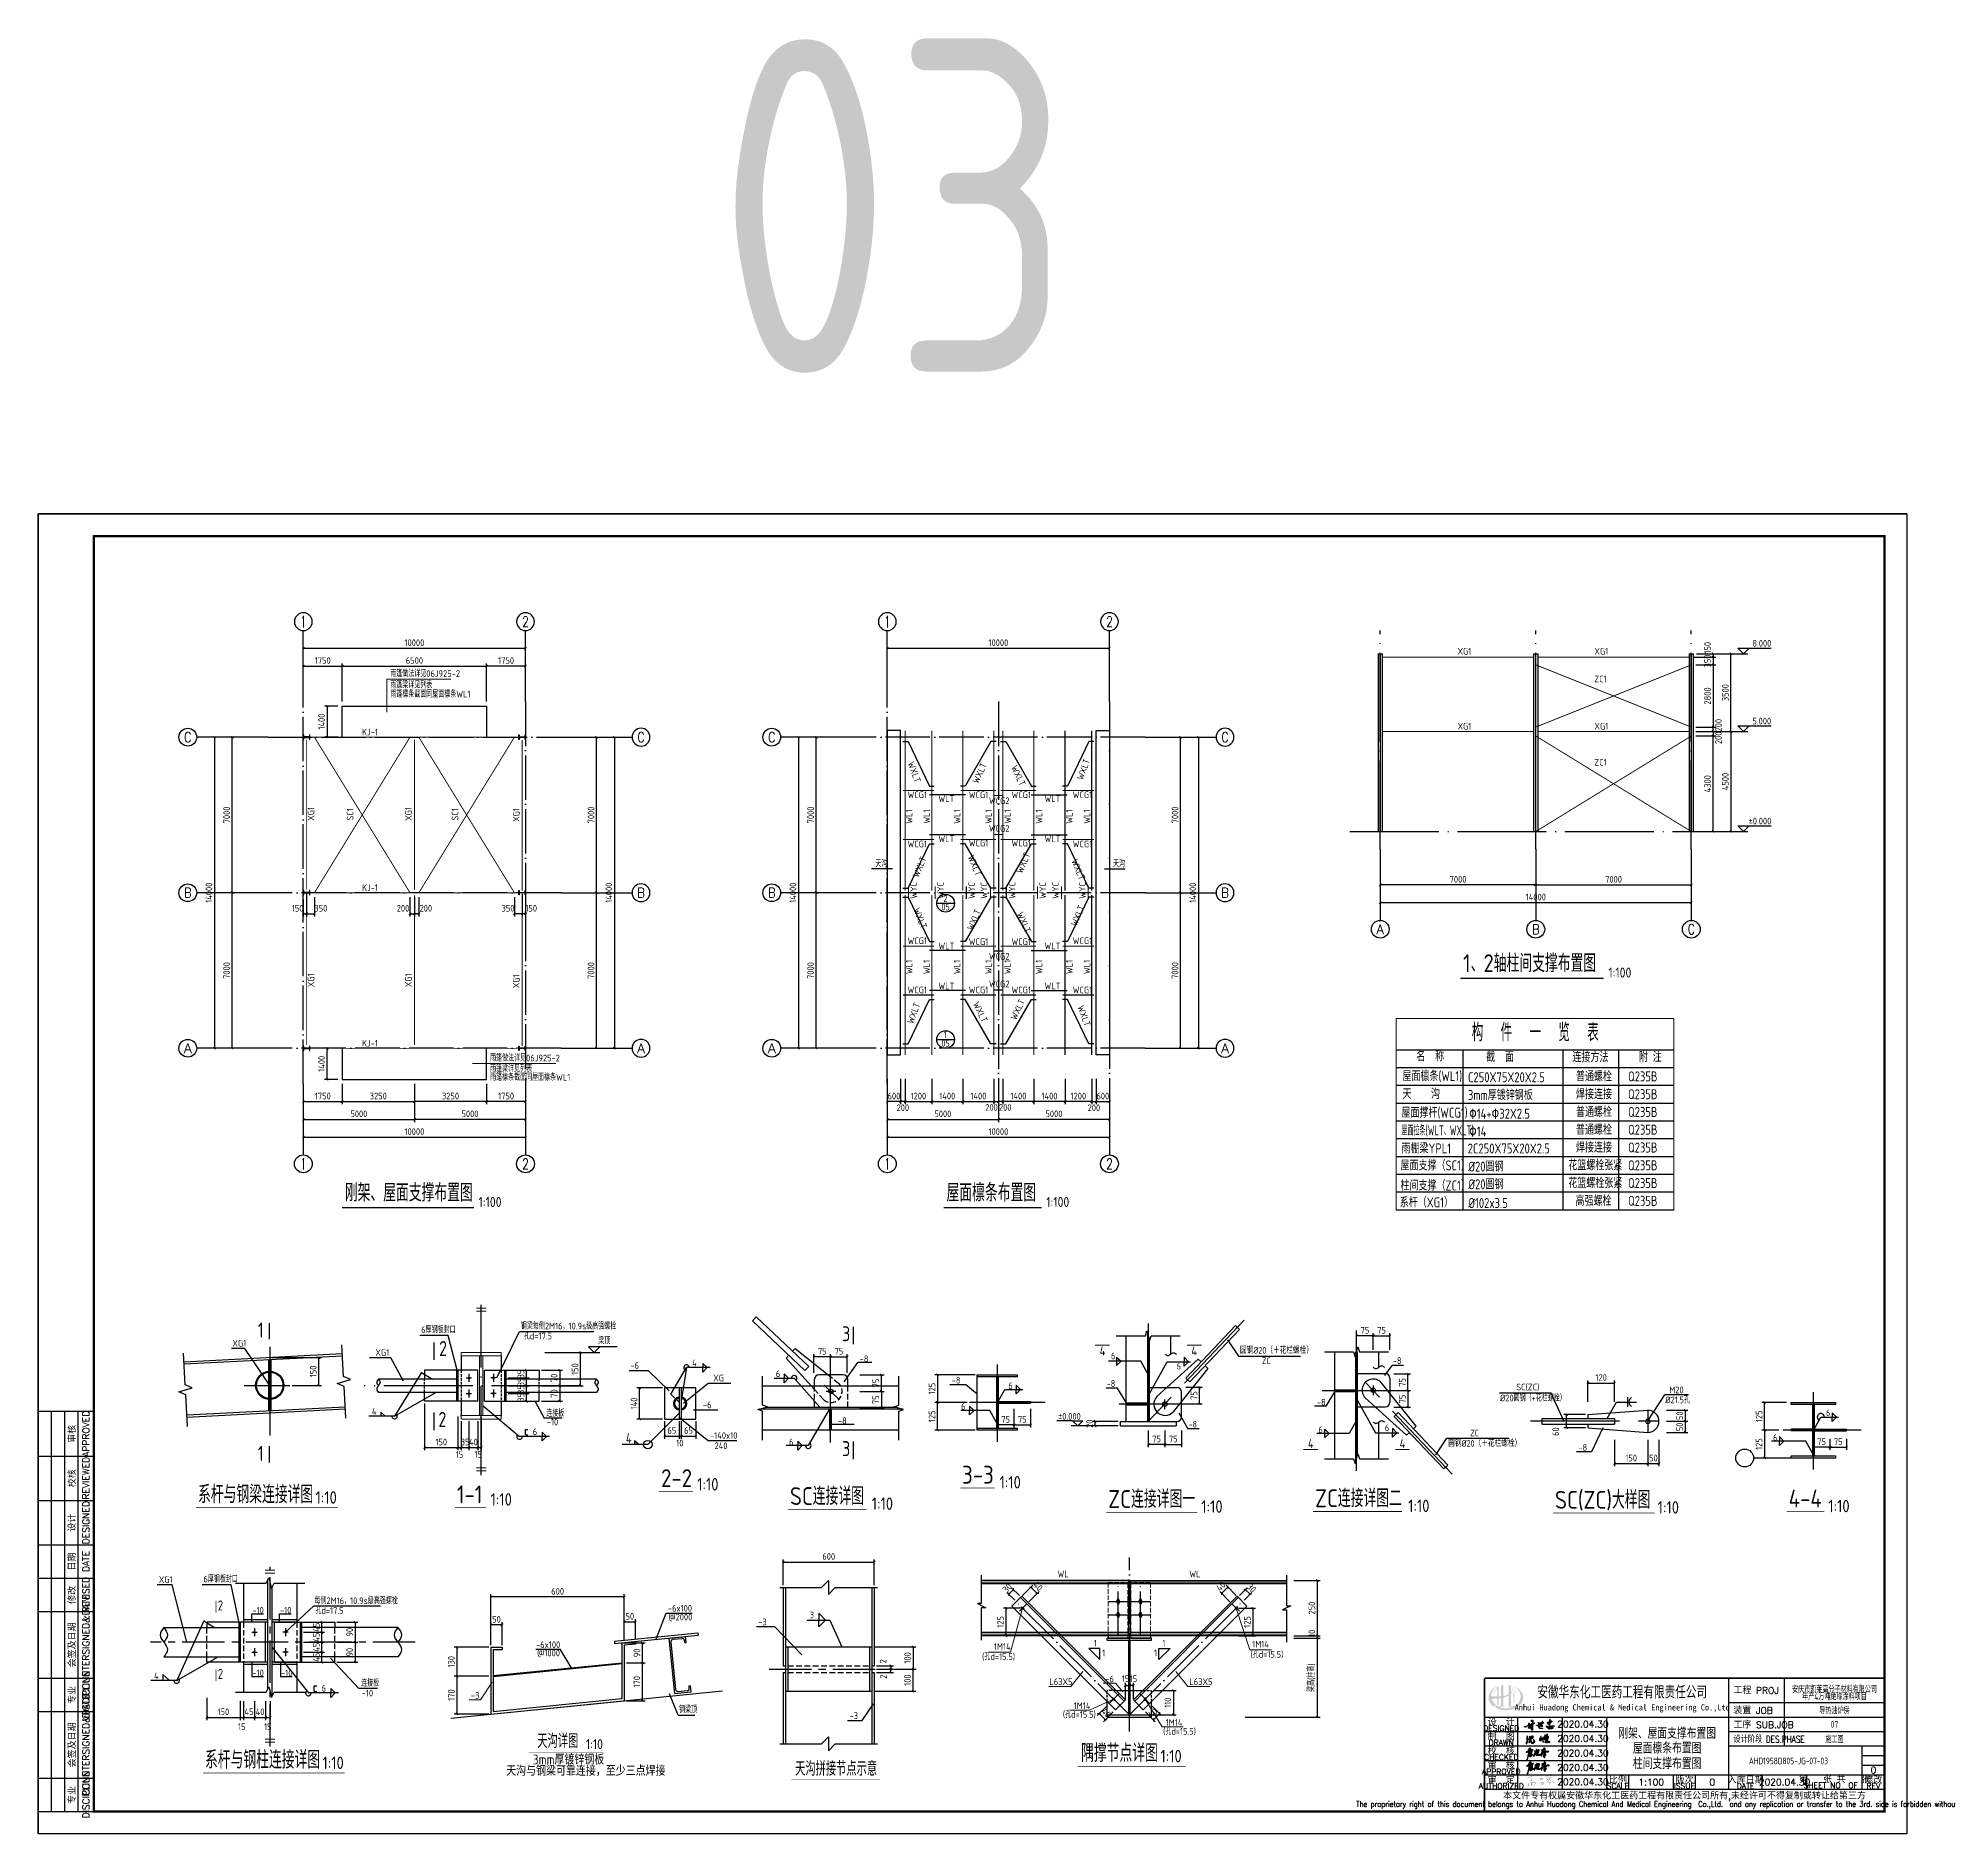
# Model space of a CAD drawing. Header units: millimetres. Extents: x 865974 to 875117, y 40174 to 44891.
# Drawn here: x 867868 to 868728, y 40174 to 40982 of the extents above; entities that cross this region are included whole.
import ezdxf
from ezdxf.enums import TextEntityAlignment as Align

# ---------------------------------------------------------------- set-up
doc = ezdxf.new("R2010")
doc.units = ezdxf.units.MM
doc.header["$LTSCALE"] = 1000
doc.header["$MEASUREMENT"] = 0
for name, pattern in [('( Hidden )', [0.375, 0.25, -0.125]), ('2', [11.4, 9, -0.9, 0.6, -0.9]), ('3', [500, 300, -200]), ('center2', [28.575, 19.05, -3.175, 3.175, -3.175]), ('DASH', [0.35, 0.25, -0.1]), ('DASHED', [117.236842, 78.157895, -39.078947]), ('DOTE', [2.42, 2, -0.2, 0.02, -0.2])]:
    doc.linetypes.add(name, pattern=pattern)
for name, color, linetype, lineweight in [('1', 4, 'Continuous', 70), ('_0', 7, 'Continuous', 25), ('D3', 62, 'Continuous', 9), ('LZ', 64, 'Continuous', 9), ('数字', 3, 'Continuous', 9), ('零部件', 3, 'Continuous', 5)]:
    doc.layers.add(name, color=color, linetype=linetype, lineweight=lineweight)
for name, color, linetype in [('1000', 2, 'Continuous'), ('11', 134, 'Continuous'), ('1307', 7, 'Continuous'), ('1530', 253, 'Continuous'), ('1534', 7, 'Continuous'), ('AXIS', 3, 'Continuous'), ('AXIS_TEXT', 7, 'Continuous'), ('BEAM', 4, 'DASHED'), ('COLUMN', 9, 'Continuous'), ('D1', 112, 'Continuous'), ('D2', 6, 'Continuous'), ('DIM', 7, 'Continuous'), ('DOTE', 1, 'DOTE'), ('FEN', 21, 'Continuous'), ('HATCH', 8, 'Continuous'), ('M_Prof', 2, 'Continuous'), ('NUM', 7, 'Continuous'), ('OTHER', 2, 'Continuous'), ('Prof', 2, 'Continuous'), ('PUB_DIM', 3, 'Continuous'), ('PUB_TEXT', 7, 'Continuous'), ('SHI', 3, 'Continuous'), ('THIN', 7, 'Continuous'), ('WALL', 2, 'Continuous'), ('尺寸标注', 7, 'Continuous'), ('支撑', 6, 'Continuous'), ('文字', 7, 'Continuous'), ('构件表__表格和文字', 7, 'Continuous'), ('柱', 2, 'Continuous'), ('柱集中标注', 2, 'Continuous'), ('标注', 7, 'Continuous'), ('桩', 6, 'Continuous'), ('梁', 4, 'Continuous'), ('梁虚线', 134, '3'), ('梁集中标注', 2, 'Continuous'), ('梁－点划线', 253, '2'), ('檩条', 34, 'Continuous'), ('水平标注', 2, 'Continuous'), ('焊缝标注', 3, 'Continuous'), ('索引符号标注', 253, 'Continuous'), ('轴线__点划线', 6, '2')]:
    doc.layers.add(name, color=color, linetype=linetype)
doc.styles.add('_TCH_AXIS', font='COMPLEX', dxfattribs={"bigfont": 'GBCBIG'})
doc.styles.add('COMPLEX', font='COMPLEX')
doc.styles.add('ECEC_TK', font='txt_l.shx', dxfattribs={"bigfont": 'hztxt_l.shx'})
doc.styles.add('ECEC_TQ', font='txt_l.shx', dxfattribs={"bigfont": 'hztxt_l.shx'})
doc.styles.add('ECEC_TQ_S', font='')
doc.styles.add('GBHZ', font='gbenor.shx', dxfattribs={"width": 0.9, "bigfont": 'gbcbig.shx'})
doc.styles.add('TS', font='tssdeng.shx', dxfattribs={"width": 0.8, "height": 2.5, "bigfont": 'tssdchn.shx'})
doc.styles.add('TSSD_REIN', font='tssdeng.shx', dxfattribs={"width": 0.7, "bigfont": 'tssdchn.shx'})
doc.styles.get('ECEC_TQ_S').set_extended_font_data('SimSun')
doc.dimstyles.new('Y10', dxfattribs={"dimscale": 0, "dimtxt": 3, "dimasz": 0.01, "dimexe": 1.2, "dimexo": 1, "dimgap": 1, "dimtad": 1, "dimdec": 0, "dimlfac": 10, "dimzin": 0, "dimdsep": 46, "dimtxsty": 'GBHZ', "dimblk1": 'DX', "dimblk2": 'DX', "dimsah": 1, "dimcen": 0.09, "dimdle": 1, "dimadec": 0, "dimazin": 0, "dimtfac": 1, "dimtdec": 0, "dimtix": 1, "dimtmove": 2, "dimatfit": 3, "dimldrblk": 'DX', "dimfxl": 0, "dimtolj": 1, "dimtzin": 0, "dimarcsym": 0})
doc.dimstyles.new('Y100', dxfattribs={"dimscale": 0, "dimtxt": 3, "dimasz": 0.01, "dimexe": 1.2, "dimexo": 2, "dimgap": 1, "dimtad": 1, "dimdec": 0, "dimlfac": 100, "dimzin": 0, "dimdsep": 46, "dimtxsty": 'GBHZ', "dimblk": 'DX', "dimcen": 0.09, "dimdle": 1, "dimclrd": 7, "dimclre": 7, "dimclrt": 7, "dimadec": 0, "dimazin": 0, "dimtfac": 1, "dimtdec": 0, "dimtix": 1, "dimtmove": 2, "dimatfit": 3, "dimldrblk": 'DX', "dimfxl": 0, "dimtolj": 1, "dimtzin": 0, "dimarcsym": 0})

msp = doc.modelspace()

# ---------------------------------------------------------------- texts
at = {"ltscale": 2, "style": 'GBHZ'}
for p in [(868574.227, 40558.872), (868065.699, 40455.631), (868321.246, 40455.631)]:
    msp.add_text('1:100', height=4.5, rotation=0.204441, dxfattribs=at).set_placement(p)
at = {"style": 'ECEC_TK'}
for s, p in [('APPROVED', (867889.01, 40353.578)), ('审核', (867882.51, 40353.578)), ('校核', (867882.51, 40333.578)), ('REVIEWED', (867889.01, 40333.578)), ('DESIGNED', (867889.01, 40313.578)), ('设计', (867882.51, 40313.578)), ('DATE', (867889.01, 40296.078)), ('日期', (867882.51, 40296.078)), ('修改', (867882.51, 40281.078)), ('REVISED', (867889.01, 40281.078)), ('COUNTERSIGNED&DATE', (867889.01, 40258.578)), ('会签及日期', (867882.51, 40258.578)), ('DISCIPLINE', (867889.01, 40236.078)), ('专业', (867882.51, 40236.078)), ('COUNTERSIGNED&DATE', (867889.01, 40213.578)), ('会签及日期', (867882.51, 40213.578)), ('DISCIPLINE', (867889.01, 40191.078)), ('专业', (867882.51, 40191.078))]:
    msp.add_text(s, height=3, rotation=90, dxfattribs=at).set_placement(p, align=Align.MIDDLE)
for s, height, style, width, p in [('安徽华东化工医药工程有限责任公司', 5, 'ECEC_TQ_S', 0.7, (868580.459, 40237.578)), ('Anhui Huadong Chemical & Medical Engineering Co.,Ltd', 2.8, 'ECEC_TQ_S', 0.85, (868580.459, 40230.078)), ('The proprietary right of this document belongs to Anhui Huadong Chemical And Medical Engineering  Co.,Ltd.  and any replication or transfer to the 3rd. side is forbidden without its permission. ', 2.5, 'ECEC_TQ', 0.72, (868608.51, 40186.578))]:
    msp.add_text(s, height=height, dxfattribs=dict(style=style, width=width)).set_placement(p, align=Align.MIDDLE)
at = {"style": 'ECEC_TQ'}
for s, p in [('工程 PROJ', (868630.51, 40236.578)), ('装置 JOB', (868630.51, 40227.578)), ('工序 SUB.JOB', (868630.51, 40221.078))]:
    msp.add_text(s, height=3, dxfattribs=at).set_placement(p)
for s, height, p in [('设  计', 3, (868526.01, 40224.078)), ('DESIGNED', 2.5, (868526.01, 40221.078)), ('DRAWN', 2.5, (868526.01, 40214.578)), ('制  图', 3, (868526.01, 40217.578)), ('CHECKED', 2.5, (868526.01, 40208.078)), ('校  核', 3, (868526.01, 40211.078)), ('审  核', 3, (868526.01, 40204.578)), ('APPROVED', 2.5, (868526.01, 40201.578)), ('审  定', 3, (868526.01, 40198.078)), ('比例', 3, (868578.51, 40198.078)), ('版次', 3, (868608.51, 40198.078)), ('入库日期', 3, (868636.01, 40198.078)), ('第   张 共   张', 3, (868676.01, 40198.328)), ('修改', 3, (868693.51, 40198.078)), ('AUTHORIZED', 2.5, (868526.01, 40195.078)), ('本文件专有权属安徽华东化工医药工程有限责任公司所有,未经许可不得复制或转让给第三方', 3, (868608.51, 40190.578)), ('SCALE', 2.5, (868578.51, 40195.078)), ('ISSUE', 2.5, (868608.51, 40195.078)), ('DATE', 2.5, (868636.01, 40195.078)), ('SHEET NO  OF  ', 2.5, (868676.01, 40195.328)), ('REV', 2.5, (868693.51, 40195.078))]:
    msp.add_text(s, height=height, dxfattribs=at).set_placement(p, align=Align.MIDDLE)
at = {"style": 'ECEC_TQ', "width": 0.8}
msp.add_text('设计阶段 DES.PHASE', height=3, dxfattribs=at).set_placement((868630.51, 40214.578))
at = {"style": 'ECEC_TQ'}
for tag, text, p in [('2020.04.30', ' ', (868562.754, 40222.906)), ('2020.04.30', ' ', (868562.754, 40216.406)), ('2020.04.30', ' ', (868562.754, 40209.906)), ('2020.04.30', ' ', (868562.754, 40203.406)), ('2020.04.30', ' ', (868562.754, 40196.906)), ('1:100', '1:100', (868593.51, 40196.828)), ('0', '0', (868621.01, 40196.828)), ('2020.04.30', ' ', (868653.51, 40196.828)), ('0', '0', (868693.51, 40202.245))]:
    msp.add_attdef(tag, text=text, height=3, dxfattribs=at).set_placement(p, align=Align.MIDDLE)
at = {"layer": '1307', "style": 'GBHZ', "width": 0.9}
for s, p in [('雨篷做法详见06J925-2', (868025.97, 40694.191)), ('雨篷梁详见列表', (868025.97, 40689.109)), ('雨篷檩条截面同屋面檩条WL1', (868025.97, 40684.959)), ('WCG1', (868258.788, 40639.631)), ('WLT', (868272.667, 40637.856)), ('WCG1', (868286.35, 40639.631)), ('WCG2', (868295.431, 40636.953)), ('WCG1', (868305.555, 40639.631)), ('WLT', (868320.438, 40637.856)), ('WCG1', (868333.117, 40639.631)), ('WCG2', (868295.431, 40624.513)), ('WCG1', (868258.788, 40617.539)), ('WLT', (868272.667, 40619.825)), ('WCG1', (868286.35, 40617.91)), ('WCG1', (868305.555, 40617.91)), ('WLT', (868320.438, 40619.825)), ('WCG1', (868333.117, 40617.539)), ('天沟', (868244.262, 40608.588)), ('天沟', (868351.272, 40608.588)), ('WCG1', (868258.788, 40573.926)), ('WCG1', (868286.35, 40573.556)), ('WCG1', (868305.555, 40573.556)), ('WCG1', (868333.117, 40573.926)), ('WLT', (868272.667, 40571.64)), ('WCG2', (868295.431, 40566.953)), ('WLT', (868320.438, 40571.64)), ('WCG1', (868258.788, 40551.835)), ('WLT', (868272.667, 40553.61)), ('WCG1', (868286.35, 40551.835)), ('WCG2', (868295.431, 40554.513)), ('WCG1', (868305.555, 40551.835)), ('WLT', (868320.438, 40553.61)), ('WCG1', (868333.117, 40551.835)), ('雨篷做法详见06J925-2', (868070.896, 40521.166)), ('雨篷梁详见列表', (868070.896, 40516.407)), ('雨篷檩条截面同屋面檩条WL1', (868070.896, 40512.534))]:
    msp.add_text(s, height=3, dxfattribs=at).set_placement(p)
for s, rotation, p in [('WXLT', 289.987198, (868258.769, 40655.421)), ('WXLT', 64.683028, (868290.515, 40645.897)), ('WXLT', 295.316972, (868305.238, 40653.49)), ('WXLT', 70.012802, (868337.705, 40647.527)), ('WL1', 90, (868261.002, 40628.144)), ('WL1', 90, (868268.935, 40628.144)), ('WL1', 90, (868282.596, 40628.144)), ('WL1', 90, (868296.724, 40628.144)), ('WL1', 90, (868305.288, 40628.144)), ('WL1', 90, (868319.415, 40628.144)), ('WL1', 90, (868333.076, 40628.144)), ('WL1', 90, (868341.009, 40628.144)), ('WXLT', 67.579919, (868263.73, 40603.631)), ('WXLT', 292.593265, (868285.748, 40613.211)), ('WXLT', 67.406735, (868310.37, 40605.456)), ('WXLT', 292.420081, (868332.411, 40611.396)), ('WYC', 90, (868263.024, 40594.374)), ('WYC', 90, (868275.135, 40594.374)), ('WYC', 90, (868289.135, 40594.374)), ('WYC', 90, (868294.649, 40594.374)), ('WYC', 90, (868307.363, 40594.374)), ('WYC', 90, (868321.135, 40594.374)), ('WYC', 90, (868326.877, 40594.374)), ('WYC', 90, (868338.987, 40594.374)), ('WXLT', 292.420081, (868261.265, 40589.484)), ('WXLT', 67.406735, (868288.21, 40579.897)), ('WXLT', 292.593265, (868307.908, 40587.652)), ('WXLT', 67.579919, (868334.876, 40581.719)), ('WL1', 90, (868261.002, 40560.469)), ('WL1', 90, (868268.935, 40560.469)), ('WL1', 90, (868282.596, 40560.469)), ('WL1', 90, (868296.724, 40560.469)), ('WL1', 90, (868305.288, 40560.469)), ('WL1', 90, (868319.415, 40560.469)), ('WL1', 90, (868333.076, 40560.469)), ('WL1', 90, (868341.009, 40560.469)), ('WXLT', 70.012802, (868261.275, 40537.8)), ('WXLT', 295.316972, (868288.105, 40547.095)), ('WXLT', 64.683028, (868307.649, 40539.502)), ('WXLT', 289.987198, (868335.199, 40545.694))]:
    msp.add_text(s, height=3, rotation=rotation, dxfattribs=at).set_placement(p)
at = {"layer": '1534', "style": 'GBHZ', "width": 0.9}
for s, p in [('8.000', (868639.038, 40707.815)), ('5.000', (868639.038, 40672.815)), ('%%P0.000', (868637.358, 40627.815))]:
    msp.add_text(s, height=3, dxfattribs=at).set_placement(p)
at = {"layer": 'AXIS', "color": 0, "style": 'GBHZ', "width": 0.9}
for s, height, p in [('1', 6.75, (867966.373, 40396.879, -0.132)), ('钢梁每侧2M16，10.9s级高强螺栓', 3, (868084.758, 40400.56, 0.008)), ('XG1', 3, (867954.912, 40392.837, -0.092)), ('6厚钢板封口', 3, (868039.905, 40398.891, 0)), ('2', 6.75, (868047.946, 40388.549, 0.007)), ('孔d=17.5', 3, (868086.076, 40396.05, 0.008)), ('梁顶', 3, (868119.536, 40393.96)), ('3', 6.75, (868229.36, 40395.222, 0.007)), ('XG1', 3, (868019.267, 40388.64, 0)), ('4', 3, (868161.831, 40383.981, -0.088)), ('-8', 3, (868237.237, 40385.837, -0.088)), ('-6', 3, (868134.029, 40382.852, -0.091)), ('XG', 3, (868171.318, 40377.18, -0.088)), ('6', 3, (868199.499, 40379.068, -0.088)), ('-8', 3, (868278.664, 40376.187)), ('6', 3, (868304.135, 40373.714)), ('%%C20圆钢（+花栏螺栓）', 3, (868525.443, 40368.155, 37.658)), ('SC(ZC)', 3, (868532.793, 40373.122, 37.658)), ('%%C21.5孔', 3, (868599.822, 40367.337)), ('M20', 3, (868601.651, 40371.822, -0.088)), ('4', 3, (868017.672, 40362.186, -0.003)), ('2', 6.75, (868047.649, 40356.666, -0.001)), ('连接板', 3, (868096.179, 40361.311, 0.001)), ('-10', 3, (868096.427, 40357.413, 0.001)), ('-6', 3, (868166.689, 40365.079)), ('-8', 3, (868227.47, 40357.976, -0.088)), ('6', 3, (868282.852, 40364.382)), ('6', 3, (868090.099, 40352.969)), ('4', 4.5, (868132.02, 40349.326, -0.088)), ('-140x10', 3, (868169.899, 40351.319, -0.088)), ('1', 6.75, (867966.373, 40341.401, -0.132)), ('240', 3, (868171.931, 40346.71, -0.088)), ('6', 3, (868205.436, 40348.41, -0.088)), ('3', 6.75, (868229.36, 40343.519, 0.007)), ('-8', 3, (868560.733, 40345.923)), ('XG1', 3, (867921.791, 40286.485, 0.001)), ('6厚钢板封口', 3, (867941.867, 40286.685, 0.001)), ('2', 4.5, (867948.357, 40274.074, 0.008)), ('-10', 3, (867963.906, 40272.694, 0.009)), ('-10', 3, (867976.348, 40272.694, 0.009)), ('每侧2M16，10.9s级高强螺栓', 3, (867991.849, 40276.943, 0.009)), ('孔d=17.5', 3, (867992.244, 40272.516, 0.009)), ('4', 3, (867919.63, 40243.165, -0.002)), ('2', 4.5, (867948.357, 40243.29, 0.008)), ('-10', 3, (867963.906, 40244.479, 0.009)), ('-10', 3, (867976.825, 40244.479, 0.009)), ('6', 3, (867995.057, 40237.548, 0.001)), ('连接板', 3, (868012.847, 40239.867, 0.002)), ('-10', 3, (868013.121, 40235.373, 0.002))]:
    msp.add_text(s, height=height, dxfattribs=at).set_placement(p)
at = {"layer": 'AXIS', "style": 'GBHZ', "width": 0.9}
for s, p in [('-6x100', (868150.905, 40273.572, 20.397)), ('@2000', (868151.114, 40269.614, 20.397)), ('-3', (868191.595, 40267.409, 15.397)), ('3', (868214.784, 40270.55, 38.397)), ('-6x100', (868091.579, 40257.148, 10)), ('@1000', (868092.051, 40253.451, 25.397)), ('-3', (868062.239, 40234.408, 15.397)), ('钢梁顶', (868155.926, 40227.984, 20.397)), ('-3', (868232.7, 40225.213, 15.397))]:
    msp.add_text(s, height=3, dxfattribs=at).set_placement(p)
at = {"layer": 'AXIS', "style": 'TSSD_REIN', "width": 0.7}
for s, p in [('安庆市凯莱高分子材料有限公司', (868676.01, 40238.854)), ('年产4万吨绝缘涂料项目', (868676.01, 40235.623)), ('导热油炉房', (868676.01, 40229.328)), ('07', (868676.01, 40222.828)), ('施工图', (868676.01, 40216.328)), ('AHD1958D805-JG-07-03', (868655.287, 40206.371))]:
    msp.add_text(s, height=3, dxfattribs=at).set_placement(p, align=Align.MIDDLE)
at = {"layer": 'D1', "style": 'GBHZ', "width": 0.9}
msp.add_text('%%P0.000', height=3, dxfattribs=at).set_placement((868326.543, 40359.932))
at = {"layer": 'D3', "color": 3, "style": 'GBHZ', "width": 0.9}
for s, p in [('1M14', (868297.676, 40256.316)), ('1', (868342.645, 40257.831)), ('1', (868373.45, 40257.831)), ('1M14', (868413.901, 40257.39)), ('1', (868346.383, 40253.459)), ('1', (868369.712, 40253.459)), ('L63X5', (868322.649, 40240.51)), ('-6', (868347.843, 40241.745)), ('L63X5', (868385.667, 40240.51)), ('1M14', (868333.595, 40229.733)), ('1M14', (868375.011, 40222.142))]:
    msp.add_text(s, height=3, dxfattribs=at).set_placement(p)
at = {"layer": 'NUM', "style": 'GBHZ'}
for s, p in [('1、2轴柱间支撑布置图', (868508.813, 40561.34)), ('刚架、屋面支撑布置图', (868005.514, 40458.099)), ('屋面檩条布置图', (868276.335, 40458.099))]:
    msp.add_text(s, height=8, dxfattribs=at).set_placement(p)
at = {"layer": 'PUB_DIM', "style": 'GBHZ'}
for p in [(868346.534, 40390.862), (868387.783, 40390.862), (868440.281, 40349.175), (868481.529, 40349.175)]:
    msp.add_text('4', height=4, dxfattribs=at).set_placement(p, align=Align.MIDDLE)
at = {"layer": 'PUB_TEXT', "style": 'GBHZ'}
for s, p in [('6', (868350.363, 40387.113)), ('圆钢%%C20（＋花栏螺栓）', (868408.37, 40389.636)), ('ZC', (868418.252, 40384.929)), ('-8', (868477.246, 40384.992)), ('-8', (868348.479, 40374.707)), ('6', (868379.918, 40382.498)), ('-8', (868443.126, 40366.301)), ('6', (868672.165, 40361.505)), ('-8', (868385.296, 40356.405)), ('6', (868443.749, 40353.884)), ('6', (868473.665, 40354.752)), ('ZC', (868511.999, 40352.441)), ('6', (868648.34, 40350.39)), ('圆钢%%C20（＋花栏螺栓）', (868502.116, 40347.754))]:
    msp.add_text(s, height=3, dxfattribs=at).set_placement(p)
at = {"layer": 'PUB_TEXT', "style": 'TS', "width": 0.8}
for s, p in [('刚架、屋面支撑布置图', (868600.675, 40219.084)), ('屋面檩条布置图', (868600.675, 40212.441)), ('柱间支撑布置图', (868600.675, 40205.459))]:
    msp.add_text(s, height=5, dxfattribs=at).set_placement(p, align=Align.MIDDLE)
at = {"layer": '数字', "style": 'GBHZ', "width": 0.9}
for p in [(868292.326, 40251.759), (868413.11, 40252.832), (868328.682, 40225.785), (868373.784, 40218.194)]:
    msp.add_text('(孔d=15.5)', height=3, dxfattribs=at).set_placement(p)
at = {"layer": '文字', "color": 6, "style": 'GBHZ'}
for s, height, p in [('2-2', 8, (868147.843, 40329.641)), ('3-3', 8, (868283.361, 40331.16, 0.088)), ('1:10', 5.6, (868300.195, 40328.953, 0.088)), ('系杆与钢梁连接详图', 8, (867939.44, 40322.314)), ('1:10', 5.6, (867992.317, 40322.117)), ('1-1', 8, (868055.957, 40322.314)), ('1:10', 5.6, (868071.118, 40321.246)), ('1:10', 5.6, (868164.095, 40328.049)), ('SC连接详图', 8, (868205.847, 40321.545)), ('ZC连接详图一', 8, (868349.104, 40320.22)), ('ZC连接详图二', 8, (868442.206, 40320.552)), ('SC(ZC)大样图', 8, (868550.206, 40319.859)), ('4-4', 8, (868655.389, 40320.472)), ('1:10', 5.6, (868242.671, 40319.338)), ('1:10', 5.6, (868390.999, 40318.013)), ('1:10', 5.6, (868484.101, 40318.345)), ('1:10', 5.6, (868596.421, 40317.652)), ('1:10', 5.6, (868673.217, 40318.265)), ('天沟详图', 6.4, (868092.127, 40212.102, 15.397)), ('1:10', 4.48, (868114.01, 40211.687, 15.397)), ('隅撑节点详图', 8, (868336.907, 40205.913)), ('系杆与钢柱连接详图', 8, (867942.568, 40202.89)), ('1:10', 5.6, (867995.445, 40202.694)), ('3mm厚镀锌钢板', 4.48, (868090.026, 40204.744, 15.397)), ('天沟拼接节点示意', 6.4, (868208.198, 40199.707, 15.397)), ('1:10', 5.6, (868372.6, 40205.716)), ('天沟与钢梁可靠连接，至少三点焊接', 4.48, (868078.143, 40199.673, 15.397))]:
    msp.add_text(s, height=height, dxfattribs=at).set_placement(p)
at = {"layer": '构件表__表格和文字', "style": 'GBHZ'}
for s, height, width, p in [('构  件  一  览  表', 8, 0.9, (868512.728, 40530.245)), ('名  称', 4.5, 0.9, (868487.806, 40521.201)), ('截  面', 4.5, 0.9, (868519.22, 40520.947)), ('连接方法', 4.5, 0.9, (868558.065, 40520.784)), ('附 注', 4.5, 0.9, (868587.964, 40520.905)), ('屋面檩条(WL1)', 4.5, 0.9, (868481.558, 40512.288)), ('C250X75X20X2.5', 4.5, 0.9, (868511.023, 40511.8)), ('普通螺栓', 4.5, 0.9, (868559.648, 40512.161)), ('Q235B', 4.5, 0.9, (868583.069, 40512.161)), ('天    沟', 4.5, 0.9, (868481.558, 40504.288)), ('3mm厚镀锌钢板', 4.5, 0.9, (868511.023, 40503.8)), ('焊接连接', 4.5, 0.9, (868559.648, 40504.161)), ('Q235B', 4.5, 0.9, (868583.069, 40504.161)), ('屋面撑杆(WCG1)', 4.5, 0.9, (868481.109, 40495.853)), ('%%13014+%%13032X2.5', 4.5, 0.9, (868511.522, 40495.366)), ('普通螺栓', 4.5, 0.9, (868559.648, 40496.161)), ('Q235B', 4.5, 0.9, (868583.069, 40496.161)), ('屋面拉条(WLT、WXLT)', 4.5, 0.6, (868481.109, 40487.853)), ('%%13014', 4.5, 0.9, (868511.522, 40487.366)), ('普通螺栓', 4.5, 0.9, (868559.648, 40488.161)), ('Q235B', 4.5, 0.9, (868583.069, 40488.161)), ('雨棚梁YPL1', 4.5, 0.9, (868481.109, 40479.751)), ('2C250X75X20X2.5', 4.5, 0.9, (868510.908, 40479.715)), ('焊接连接', 4.5, 0.9, (868559.648, 40480.161)), ('Q235B', 4.5, 0.9, (868583.069, 40480.161)), ('屋面支撑（SC1）', 4.5, 0.9, (868480.676, 40472.084)), ('%%C20圆钢', 4.5, 0.9, (868511.223, 40471.596)), ('花篮螺栓张紧', 4.5, 0.9, (868556.208, 40472.194)), ('Q235B', 4.5, 0.9, (868583.069, 40472.161)), ('柱间支撑（ZC1）', 4.5, 0.9, (868480.676, 40463.062)), ('%%C20圆钢', 4.5, 0.9, (868511.223, 40463.596)), ('花篮螺栓张紧', 4.5, 0.9, (868556.208, 40464.194)), ('Q235B', 4.5, 0.9, (868583.069, 40464.161)), ('系杆（XG1）', 4.5, 0.9, (868480.328, 40455.436)), ('%%C102x3.5', 4.5, 0.9, (868511.223, 40455.176)), ('高强螺栓', 4.5, 0.9, (868559.451, 40456.174)), ('Q235B', 4.5, 0.9, (868583.069, 40456.161))]:
    msp.add_text(s, height=height, dxfattribs=dict(at, width=width)).set_placement(p)
at = {"layer": '柱集中标注', "style": 'GBHZ', "width": 0.9}
for s, p in [('XG1', (868506.35, 40704.257)), ('XG1', (868567.937, 40704.257)), ('ZC1', (868567.917, 40691.801)), ('KJ-1', (868013.233, 40667.849)), ('KJ-1', (868013.233, 40667.849)), ('XG1', (868506.35, 40670.507)), ('XG1', (868567.937, 40670.507)), ('ZC1', (868567.917, 40654.289)), ('KJ-1', (868013.233, 40597.849)), ('KJ-1', (868013.233, 40527.849))]:
    msp.add_text(s, height=3, dxfattribs=at).set_placement(p)
for s, p in [('XG1', (867991.752, 40629.455)), ('SC1', (868009.399, 40629.597)), ('XG1', (868035.627, 40629.455)), ('SC1', (868056.619, 40629.597)), ('XG1', (868084.139, 40629.001)), ('XG1', (867991.752, 40554.575)), ('XG1', (868035.627, 40554.575)), ('XG1', (868084.139, 40554.121))]:
    msp.add_text(s, height=3, rotation=90, dxfattribs=at).set_placement(p)
at = {"layer": '梁集中标注', "style": 'GBHZ', "width": 0.9}
msp.add_text('03', height=150, dxfattribs=at).set_placement((868173.118, 40831.114))
at = {"layer": '水平标注', "style": 'GBHZ', "width": 0.9}
for p in [(868326.31, 40288.985, -7), (868385.631, 40288.985, -7)]:
    msp.add_text('WL', height=3, dxfattribs=at).set_placement(p)
at = {"layer": '索引符号标注', "style": 'GBHZ'}
for s, p in [('2', (868274.988, 40592.948)), ('05', (868274.048, 40589.159)), ('1', (868274.988, 40531.592)), ('05', (868274.048, 40527.802))]:
    msp.add_text(s, height=3, dxfattribs=at).set_placement(p)

# ---------------------------------------------------------------- blocks, each defined once
blk = doc.blocks.new('A$C744C32FA')
at = {"const_width": 30}
for points in [[(-2326, 582), (-2064, 692), (-1816, 796), (-1490, 848), (-1270, 844)], [(-1936, 1093), (-1737, 1077), (-1648, 1041), (-1810, 905)], [(-1731, 663), (-1881, 583), (-1870, 98)], [(-1827, 396), (-1624, 407), (-1683, 178), (-1785, 172)], [(-164, 18), (-164, 609), (181, 609), (259, 574), (264, 359)], [(-164, 314), (-7, 353), (104, 403)], [(-134, 116), (-29, 188), (93, 237), (170, 221), (209, 331), (264, 359)], [(942, 898), (1107, 926), (1169, 977), (1294, 1000)], [(948, 580), (1073, 676), (1203, 739), (1357, 744), (1391, 773)], [(1507, 561), (1490, 391), (1400, 274), (1309, 157), (1214, 34), (1126, -80), (1076, -119)], [(1096, 313), (1232, 433), (1357, 563), (1402, 586)], [(1192, 881), (1164, 478), (1155, 349)], [(1369, -2), (1421, -24), (1477, -51)], [(1510, 451), (1603, 321), (1697, 211), (1854, 88), (1967, -1), (2044, -62), (2137, -96), (2323, -163), (2364, -162), (2404, -149), (2384, -156)], [(1530, 654), (1647, 720), (1785, 749), (1891, 785), (2007, 796)], [(1541, 978), (1734, 989), (1818, 1000), (1872, 989)], [(1603, 465), (1698, 528), (1794, 557), (1966, 568), (2003, 590)], [(1706, 987), (1698, 528)], [(-2108, -913), (-2158, -364), (-1863, -238), (-1491, -154), (-1069, -179), (-858, -255), (-909, -331), (-1198, -765)], [(-1677, -676), (-1677, -347)], [(-1677, -415), (-1452, -396), (-1441, -504), (-1677, -676)], [(-238, -177), (-238, -696)], [(-193, -327), (-59, -250), (154, -178), (450, -162), (558, -210), (534, -366), (450, -489), (346, -609)], [(-47, -485), (45, -414), (178, -350), (322, -338)], [(-3, -681), (142, -597), (326, -529), (398, -549)], [(1332, -239), (1431, -185), (1526, -163), (1671, -155), (1722, -174), (1703, -260), (1445, -564)]]:
    blk.add_lwpolyline(points, dxfattribs=at)
blk = doc.blocks.new('ZYC')
h = blk.add_hatch()
h.set_pattern_fill('ANSI31', color=256, scale=0.01, style=0)
h.paths.add_polyline_path([(0.191716, 0.193383), (0.190548, 0.202253), (0.193921, 0.209), (0.201718, 0.213388), (0.217472, 0.22272), (0.225169, 0.22774), (0.240061, 0.238394), (0.258667, 0.248519), (0.268004, 0.25352), (0.28674, 0.263401), (0.294628, 0.264902), (0.298717, 0.265243), (0.306745, 0.265068), (0.308789, 0.264548), (0.309735, 0.261709), (0.308412, 0.260067), (0.297475, 0.244701), (0.290436, 0.237662), (0.27507, 0.226725), (0.252355, 0.212968), (0.241647, 0.204333), (0.223391, 0.185047), (0.223622, 0.181464), (0.224421, 0.179466), (0.226725, 0.176712), (0.25062, 0.191577), (0.262092, 0.200013), (0.283406, 0.218389), (0.297409, 0.232393), (0.304411, 0.239395), (0.318415, 0.253398), (0.320906, 0.2583), (0.321641, 0.261237), (0.321749, 0.266735), (0.319516, 0.270611), (0.318508, 0.272625), (0.316748, 0.276738), (0.301969, 0.277631), (0.294072, 0.276555), (0.280072, 0.271736), (0.264068, 0.263734), (0.256066, 0.259733), (0.240061, 0.251731), (0.233868, 0.248283), (0.230965, 0.245742), (0.226725, 0.240061), (0.214987, 0.236586), (0.209117, 0.233284), (0.200051, 0.225058), (0.192716, 0.217722), (0.189048, 0.214055), (0.181713, 0.20672), (0.175712, 0.20672), (0.172711, 0.20672), (0.166709, 0.20672), (0.172241, 0.193666), (0.177845, 0.187261), (0.190049, 0.180046), (0.195383, 0.177379), (0.198051, 0.176045), (0.203385, 0.173378), (0.207386, 0.173378), (0.209387, 0.173378), (0.213388, 0.173378), (0.213388, 0.177379), (0.213388, 0.179379), (0.213388, 0.18338), (0.203895, 0.184399), (0.19865, 0.18682)], flags=17)
h.paths.add_polyline_path([(0.260067, 0.325083), (0.264264, 0.330433), (0.265218, 0.335201), (0.263401, 0.341754), (0.273403, 0.351757), (0.278405, 0.356758), (0.288407, 0.366761), (0.291736, 0.3701), (0.290871, 0.376157), (0.28674, 0.37843), (0.278712, 0.378605), (0.274623, 0.378265), (0.266735, 0.376763), (0.252423, 0.368751), (0.245056, 0.365067), (0.230059, 0.358425), (0.229248, 0.364334), (0.231514, 0.368865), (0.236727, 0.371762), (0.24131, 0.378456), (0.242225, 0.383948), (0.240061, 0.391767), (0.237394, 0.394434), (0.23606, 0.395768), (0.233393, 0.398435), (0.230812, 0.400649), (0.226589, 0.399804), (0.225058, 0.396768), (0.223796, 0.391416), (0.22476, 0.38756), (0.228392, 0.383431), (0.228282, 0.380033), (0.227931, 0.378275), (0.226725, 0.375096), (0.210128, 0.354559), (0.200583, 0.345014), (0.180046, 0.328417), (0.176798, 0.323736), (0.172234, 0.322025), (0.166709, 0.323416), (0.178469, 0.342442), (0.183551, 0.352606), (0.191716, 0.373429), (0.201873, 0.398707), (0.206875, 0.411378), (0.216722, 0.436778), (0.22205, 0.441004), (0.226849, 0.441964), (0.233393, 0.440113), (0.248453, 0.432139), (0.25582, 0.427786), (0.270069, 0.41844), (0.272101, 0.414456), (0.275664, 0.412674), (0.280072, 0.413439), (0.283545, 0.409176), (0.284465, 0.405498), (0.283406, 0.400102), (0.280739, 0.400102), (0.279405, 0.400102), (0.276738, 0.400102), (0.276738, 0.396101), (0.276738, 0.394101), (0.276738, 0.3901), (0.28136, 0.388617), (0.285266, 0.389733), (0.288407, 0.393434), (0.294513, 0.396574), (0.297302, 0.401595), (0.296743, 0.408438), (0.288829, 0.417849), (0.283914, 0.422062), (0.273403, 0.428443), (0.271371, 0.432428), (0.267808, 0.434209), (0.263401, 0.433444), (0.255242, 0.439075), (0.251443, 0.442528), (0.245063, 0.450115), (0.250169, 0.45385), (0.253741, 0.455041), (0.260067, 0.455117), (0.278071, 0.461118), (0.287073, 0.464119), (0.305078, 0.47012), (0.307079, 0.469454), (0.308079, 0.46912), (0.310079, 0.468453), (0.308047, 0.464468), (0.304484, 0.462687), (0.300077, 0.463452), (0.298029, 0.461617), (0.297467, 0.459366), (0.29841, 0.456784), (0.29992, 0.453737), (0.30418, 0.452885), (0.306745, 0.455117), (0.317554, 0.46467), (0.323777, 0.468819), (0.336753, 0.475122), (0.340537, 0.478163), (0.341693, 0.48221), (0.340087, 0.486791), (0.336555, 0.489096), (0.331527, 0.48742), (0.330085, 0.483457), (0.321138, 0.480474), (0.316169, 0.479764), (0.306745, 0.480123), (0.280007, 0.473028), (0.266668, 0.46936), (0.240061, 0.461785), (0.207415, 0.451644), (0.191305, 0.445603), (0.160041, 0.431777), (0.160041, 0.434445), (0.160041, 0.435778), (0.160041, 0.438446), (0.175951, 0.452059), (0.184342, 0.458436), (0.201718, 0.47012), (0.208786, 0.474159), (0.212013, 0.478769), (0.213388, 0.486791), (0.216455, 0.489686), (0.2192, 0.490602), (0.223391, 0.490125), (0.229399, 0.500791), (0.2324, 0.506125), (0.238394, 0.516799), (0.240292, 0.524601), (0.23989, 0.529424), (0.236727, 0.536804), (0.23122, 0.540793), (0.226675, 0.541702), (0.220056, 0.540138), (0.210721, 0.53547), (0.206053, 0.533136), (0.196717, 0.528469), (0.198138, 0.538459), (0.198805, 0.543461), (0.200051, 0.553475), (0.196461, 0.554633), (0.193383, 0.556809), (0.184756, 0.554008), (0.180368, 0.550816), (0.175045, 0.543472), (0.17106, 0.54144), (0.169278, 0.537877), (0.170044, 0.53347), (0.172586, 0.532424), (0.174961, 0.533017), (0.176712, 0.535137), (0.179281, 0.539518), (0.183438, 0.541299), (0.188382, 0.540138), (0.181593, 0.526145), (0.177529, 0.519371), (0.168376, 0.506796), (0.153706, 0.492126), (0.146371, 0.484791), (0.1317, 0.47012), (0.128502, 0.463222), (0.125929, 0.459914), (0.120031, 0.455117), (0.119718, 0.451241), (0.121465, 0.448329), (0.125032, 0.446781), (0.14237, 0.464119), (0.151039, 0.472788), (0.168376, 0.490125), (0.176855, 0.50538), (0.184361, 0.512491), (0.200051, 0.520133), (0.209619, 0.525556), (0.215731, 0.527084), (0.226725, 0.526802), (0.227399, 0.518581), (0.226187, 0.513733), (0.221723, 0.506796), (0.205052, 0.490125), (0.196717, 0.48179), (0.180046, 0.465119), (0.164681, 0.45382), (0.157012, 0.448152), (0.141703, 0.436778), (0.125543, 0.421827), (0.116221, 0.415266), (0.096691, 0.405104), (0.075353, 0.394434), (0.064683, 0.3891), (0.043344, 0.37843), (0.039561, 0.375389), (0.038404, 0.371342), (0.04001, 0.366761), (0.044025, 0.366183), (0.046402, 0.366579), (0.050013, 0.368428), (0.072366, 0.379063), (0.083391, 0.384742), (0.105027, 0.396768), (0.108068, 0.400552), (0.112115, 0.401708), (0.116697, 0.400102), (0.119301, 0.403486), (0.121159, 0.404972), (0.125032, 0.406771), (0.129622, 0.401536), (0.130984, 0.396997), (0.130033, 0.3901), (0.132416, 0.389778), (0.133821, 0.388841), (0.135035, 0.386766), (0.137361, 0.391613), (0.137763, 0.394832), (0.136702, 0.400102), (0.139084, 0.400424), (0.14049, 0.401361), (0.141703, 0.403437), (0.142311, 0.400158), (0.143727, 0.39827), (0.146704, 0.396768), (0.146704, 0.383431), (0.146704, 0.376763), (0.146704, 0.363426), (0.140696, 0.341072), (0.138346, 0.329655), (0.135035, 0.306745), (0.132367, 0.293408), (0.131034, 0.28674), (0.128366, 0.273403), (0.127033, 0.268069), (0.126366, 0.265401), (0.125032, 0.260067), (0.122365, 0.24673), (0.121031, 0.240061), (0.118364, 0.226725), (0.11356, 0.208243), (0.111552, 0.198873), (0.108361, 0.180046), (0.102725, 0.164542), (0.100682, 0.156368), (0.098359, 0.140036), (0.09169, 0.113362), (0.088356, 0.100026), (0.081688, 0.073352), (0.078954, 0.060999), (0.07691, 0.054867), (0.071685, 0.043344), (0.0677, 0.041312), (0.065919, 0.037749), (0.066684, 0.033342), (0.064309, 0.030053), (0.059994, 0.029334), (0.056681, 0.031675), (0.055039, 0.032998), (0.0522, 0.032051), (0.05168, 0.030008), (0.050619, 0.024737), (0.051021, 0.021518), (0.053347, 0.016671), (0.058015, 0.016671), (0.060349, 0.016671), (0.065017, 0.016671), (0.072748, 0.023017), (0.076093, 0.027477), (0.08002, 0.036676), (0.096852, 0.082021), (0.10329, 0.105741), (0.111695, 0.153373), (0.123489, 0.195437), (0.128188, 0.21692), (0.135035, 0.260067), (0.139151, 0.267954), (0.14028, 0.272845), (0.140036, 0.281739), (0.142036, 0.283739), (0.143037, 0.28474), (0.145037, 0.28674), (0.143542, 0.294629), (0.143202, 0.298717), (0.14337, 0.306745), (0.145753, 0.307067), (0.147158, 0.308004), (0.148371, 0.310079), (0.151852, 0.30332), (0.152939, 0.299332), (0.153373, 0.291741), (0.1596, 0.295381), (0.16241, 0.299597), (0.163375, 0.306745), (0.166043, 0.306745), (0.167376, 0.306745), (0.170044, 0.306745), (0.175842, 0.313591), (0.179298, 0.316701), (0.186714, 0.321749), (0.209947, 0.339025), (0.223075, 0.346279), (0.250064, 0.356758), (0.256309, 0.362147), (0.262023, 0.363575), (0.270069, 0.361759), (0.258066, 0.349756), (0.252065, 0.343755), (0.240061, 0.331752), (0.221278, 0.318573), (0.211941, 0.311904), (0.193383, 0.29841), (0.19135, 0.294425), (0.187788, 0.292643), (0.18338, 0.293408), (0.182047, 0.288074), (0.18138, 0.285406), (0.180046, 0.280072), (0.184714, 0.280072), (0.187048, 0.280072), (0.191716, 0.280072), (0.206195, 0.295761), (0.214909, 0.302731), (0.233393, 0.313414), (0.233393, 0.310079), (0.233393, 0.308412), (0.233393, 0.305078), (0.218728, 0.293893), (0.212196, 0.286272), (0.203385, 0.270069), (0.200631, 0.267765), (0.198634, 0.266966), (0.19505, 0.266735), (0.189666, 0.263481), (0.18728, 0.259664), (0.186714, 0.253398), (0.189781, 0.250503), (0.192527, 0.249588), (0.196717, 0.250064), (0.210088, 0.262029), (0.216756, 0.268031), (0.230059, 0.280072), (0.233393, 0.280072), (0.233393, 0.283406), (0.241741, 0.284611), (0.245996, 0.286029), (0.253398, 0.290074), (0.253398, 0.288741), (0.253398, 0.28674), (0.260067, 0.28674), (0.263401, 0.28674), (0.263401, 0.289407), (0.263401, 0.290741), (0.263401, 0.293408), (0.268765, 0.293057), (0.27265, 0.295276), (0.27507, 0.300077), (0.276013, 0.302659), (0.275451, 0.30491), (0.273403, 0.306745), (0.262225, 0.306789), (0.255894, 0.30481), (0.24673, 0.29841), (0.245088, 0.297087), (0.242248, 0.298033), (0.241729, 0.300077), (0.247981, 0.31079), (0.251728, 0.3159)])
h.paths.add_polyline_path([(0.172311, 0.351862), (0.151706, 0.320082), (0.148813, 0.335949), (0.149997, 0.345425), (0.156707, 0.360092), (0.156707, 0.372762), (0.156707, 0.379097), (0.156707, 0.391767), (0.151817, 0.400719), (0.150635, 0.406629), (0.151706, 0.416773), (0.165234, 0.42378), (0.172311, 0.426813), (0.186714, 0.431777), (0.191949, 0.436367), (0.196489, 0.437729), (0.203385, 0.436778), (0.200919, 0.423723), (0.198862, 0.417208), (0.193383, 0.405104), (0.180884, 0.369351)], flags=16)
h = blk.add_hatch()
h.set_pattern_fill('ANSI31', color=256, scale=0.01, style=0)
h.paths.add_polyline_path([(0.43011, 0.364093), (0.43011, 0.382765), (0.43011, 0.420108), (0.42674, 0.42542), (0.425073, 0.428087), (0.421775, 0.433444), (0.420561, 0.431369), (0.419156, 0.430432), (0.416773, 0.43011), (0.418678, 0.415427), (0.419679, 0.408091), (0.421775, 0.393434), (0.419006, 0.369579), (0.418668, 0.357391), (0.420108, 0.333419), (0.41744, 0.328084), (0.416107, 0.325417), (0.413439, 0.320082), (0.414054, 0.309347), (0.413343, 0.303662), (0.410105, 0.293408), (0.399991, 0.290918), (0.394373, 0.286237), (0.3901, 0.276738), (0.380676, 0.253935), (0.376645, 0.242177), (0.370095, 0.218389), (0.370095, 0.208387), (0.370095, 0.203385), (0.370095, 0.193383), (0.375842, 0.191199), (0.380817, 0.192305), (0.385099, 0.196717), (0.391767, 0.210054), (0.395101, 0.216722), (0.40177, 0.230059), (0.408931, 0.250792), (0.412599, 0.261129), (0.420108, 0.281739), (0.437767, 0.278859), (0.447218, 0.274133), (0.460118, 0.261734), (0.478724, 0.251609), (0.48806, 0.246608), (0.506796, 0.236727), (0.514554, 0.239101), (0.520234, 0.238155), (0.526802, 0.233393), (0.553475, 0.233393), (0.566812, 0.233393), (0.593485, 0.233393), (0.62211, 0.240615), (0.63627, 0.245335), (0.663503, 0.256732), (0.667504, 0.258733), (0.669505, 0.259733), (0.673506, 0.261734), (0.673506, 0.265068), (0.673506, 0.266735), (0.673506, 0.270069), (0.65194, 0.26343), (0.641248, 0.259755), (0.620159, 0.251731), (0.606822, 0.249064), (0.600154, 0.24773), (0.586817, 0.245063), (0.583483, 0.244396), (0.581816, 0.244062), (0.578481, 0.243396), (0.555142, 0.243396), (0.543472, 0.243396), (0.520133, 0.243396), (0.507672, 0.251585), (0.500819, 0.255011), (0.486791, 0.260067), (0.482384, 0.259302), (0.478821, 0.261083), (0.476789, 0.265068), (0.468212, 0.269419), (0.464099, 0.272162), (0.456784, 0.278405), (0.44933, 0.281676), (0.445738, 0.284191), (0.440113, 0.290074), (0.434588, 0.288683), (0.430024, 0.290394), (0.426776, 0.295076), (0.421963, 0.300651), (0.42138, 0.307062), (0.425109, 0.313414), (0.425389, 0.319104), (0.426579, 0.322279), (0.43011, 0.32675)])
h.paths.add_polyline_path([(0.403437, 0.278405), (0.406483, 0.276895), (0.407335, 0.272635), (0.405104, 0.270069), (0.400789, 0.261552), (0.399657, 0.256267), (0.400102, 0.24673), (0.39271, 0.233425), (0.389042, 0.226756), (0.381764, 0.213388), (0.381342, 0.220741), (0.38169, 0.224569), (0.383431, 0.231726), (0.387336, 0.251661), (0.391694, 0.261829)], flags=16)
h.paths.add_polyline_path([(0.588484, 0.380097), (0.597359, 0.395706), (0.599993, 0.405487), (0.600154, 0.423442), (0.602821, 0.427443), (0.604155, 0.429443), (0.606822, 0.433444), (0.609698, 0.450594), (0.610376, 0.459401), (0.610156, 0.476789), (0.598944, 0.481275), (0.592073, 0.482039), (0.580149, 0.480123), (0.570106, 0.473686), (0.564651, 0.470958), (0.553475, 0.466786), (0.532919, 0.449159), (0.522205, 0.440789), (0.500128, 0.425109), (0.49688, 0.420428), (0.492316, 0.418716), (0.486791, 0.420108), (0.491278, 0.43132), (0.492041, 0.438191), (0.490125, 0.450115), (0.494812, 0.458618), (0.496281, 0.463759), (0.496794, 0.473455), (0.499861, 0.47635), (0.502606, 0.477265), (0.506796, 0.476789), (0.506796, 0.471454), (0.506796, 0.468787), (0.506796, 0.463452), (0.509464, 0.463452), (0.510797, 0.463452), (0.513465, 0.463452), (0.515512, 0.465287), (0.516075, 0.467538), (0.515132, 0.47012), (0.510092, 0.473944), (0.508393, 0.479041), (0.510131, 0.485124), (0.507303, 0.490115), (0.504099, 0.492404), (0.498461, 0.49346), (0.488222, 0.480646), (0.484231, 0.472663), (0.480123, 0.456784), (0.480123, 0.446114), (0.480123, 0.44078), (0.480123, 0.43011), (0.479456, 0.426109), (0.479123, 0.424109), (0.478456, 0.420108), (0.476455, 0.408104), (0.475455, 0.402103), (0.473455, 0.3901), (0.476237, 0.379607), (0.477248, 0.374214), (0.478456, 0.363426), (0.481123, 0.342088), (0.482457, 0.331418), (0.485124, 0.310079), (0.485298, 0.298264), (0.487209, 0.291767), (0.49346, 0.281739), (0.496025, 0.279507), (0.500285, 0.280359), (0.501795, 0.283406), (0.503893, 0.285053), (0.503893, 0.288427), (0.501795, 0.290074), (0.499128, 0.306078), (0.497794, 0.31408), (0.495127, 0.330085), (0.489921, 0.35095), (0.488548, 0.361927), (0.488458, 0.383431), (0.486111, 0.392492), (0.486514, 0.398136), (0.490125, 0.406771), (0.501156, 0.411552), (0.506476, 0.415099), (0.515132, 0.423442), (0.518173, 0.427226), (0.52222, 0.428382), (0.526802, 0.426776), (0.528325, 0.424212), (0.526432, 0.420426), (0.523467, 0.420108), (0.523467, 0.406771), (0.526802, 0.406771), (0.526802, 0.410105), (0.528135, 0.410105), (0.528802, 0.410105), (0.530136, 0.410105), (0.530136, 0.3901), (0.530136, 0.380097), (0.530136, 0.360092), (0.528293, 0.359691), (0.5264, 0.361584), (0.526802, 0.363426), (0.523467, 0.363426), (0.523467, 0.336753), (0.528881, 0.328693), (0.530475, 0.323117), (0.530136, 0.313414), (0.528802, 0.313414), (0.526802, 0.313414), (0.526802, 0.283406), (0.526802, 0.270069), (0.524959, 0.270471), (0.523066, 0.268578), (0.523467, 0.266735), (0.520133, 0.266735), (0.520133, 0.253398), (0.522801, 0.253398), (0.524134, 0.253398), (0.526802, 0.253398), (0.525278, 0.250835), (0.527171, 0.247049), (0.530136, 0.24673), (0.530136, 0.249397), (0.530136, 0.250731), (0.530136, 0.253398), (0.532803, 0.253398), (0.534137, 0.253398), (0.536804, 0.253398), (0.536804, 0.283406), (0.536804, 0.303411), (0.543701, 0.304362), (0.54824, 0.303), (0.553475, 0.29841), (0.555117, 0.297087), (0.557957, 0.298033), (0.558476, 0.300077), (0.574642, 0.330198), (0.580858, 0.346774)])
h.paths.add_polyline_path([(0.540138, 0.37943), (0.540138, 0.400769), (0.540138, 0.443447), (0.544251, 0.445207), (0.546265, 0.446215), (0.550141, 0.448448), (0.558596, 0.455637), (0.56343, 0.458745), (0.57348, 0.463452), (0.582783, 0.469318), (0.589185, 0.470919), (0.600154, 0.47012), (0.600154, 0.462118), (0.600154, 0.458117), (0.600154, 0.450115), (0.591126, 0.428275), (0.587717, 0.416684), (0.583483, 0.393434), (0.583483, 0.395435), (0.583483, 0.396435), (0.583483, 0.398435), (0.582816, 0.396435), (0.582482, 0.395435), (0.581816, 0.393434), (0.576481, 0.37743), (0.573814, 0.369428), (0.568479, 0.353424), (0.563693, 0.335475), (0.560283, 0.326609), (0.551808, 0.310079), (0.549387, 0.31488), (0.545503, 0.317099), (0.540138, 0.316748), (0.541325, 0.320626), (0.540852, 0.323466), (0.538471, 0.32675), (0.535708, 0.32972), (0.536562, 0.33484), (0.540138, 0.336753)], flags=16)
h.paths.add_polyline_path([(0.526802, 0.393434), (0.520133, 0.393434), (0.520133, 0.383431), (0.518799, 0.383431), (0.518133, 0.383431), (0.516799, 0.383431), (0.515643, 0.375402), (0.516436, 0.370647), (0.520133, 0.363426), (0.523467, 0.363426), (0.523467, 0.366761), (0.524801, 0.366761), (0.525468, 0.366761), (0.526802, 0.366761)], flags=17)
h.paths.add_polyline_path([(0.526802, 0.406771), (0.523467, 0.406771), (0.523467, 0.410105), (0.520133, 0.410105), (0.518021, 0.403641), (0.517335, 0.400213), (0.516799, 0.393434), (0.526802, 0.393434)], flags=17)
h.paths.add_polyline_path([(0.520133, 0.273403), (0.517168, 0.273722), (0.515275, 0.277508), (0.516799, 0.280072), (0.515322, 0.280274), (0.514189, 0.279708), (0.513465, 0.278405), (0.509053, 0.274123), (0.507947, 0.269148), (0.510131, 0.263401), (0.5139, 0.263267), (0.516665, 0.260502), (0.516799, 0.256732), (0.520133, 0.256732)], flags=17)
h = blk.add_hatch()
h.set_pattern_fill('ANSI31', color=256, scale=0.01, style=0)
h.paths.add_polyline_path([(0.871345, 0.42887), (0.877014, 0.441542), (0.888561, 0.466786), (0.887043, 0.470041), (0.883569, 0.471431), (0.880225, 0.47012), (0.880225, 0.474121), (0.880225, 0.476122), (0.880225, 0.480123), (0.876842, 0.482728), (0.875355, 0.484586), (0.873557, 0.488458), (0.879788, 0.497952), (0.883563, 0.502415), (0.891895, 0.510131), (0.894109, 0.512712), (0.893264, 0.516935), (0.890228, 0.518466), (0.882117, 0.518604), (0.877851, 0.517893), (0.870223, 0.515132), (0.864821, 0.52111), (0.862839, 0.525469), (0.861887, 0.53347), (0.856662, 0.54685), (0.853994, 0.553519), (0.848551, 0.566812), (0.84612, 0.570258), (0.84256, 0.571445), (0.838548, 0.570146), (0.834376, 0.55897), (0.831649, 0.553515), (0.825211, 0.543472), (0.818543, 0.523467), (0.815209, 0.513465), (0.80854, 0.49346), (0.80654, 0.491459), (0.80554, 0.490459), (0.803539, 0.488458), (0.781826, 0.478132), (0.770242, 0.474043), (0.746858, 0.468453), (0.740671, 0.46563), (0.734812, 0.466802), (0.730187, 0.471787), (0.727621, 0.474019), (0.723362, 0.473167), (0.721851, 0.47012), (0.719419, 0.466675), (0.721173, 0.461415), (0.725186, 0.460118), (0.733628, 0.455915), (0.739244, 0.455113), (0.748525, 0.456784), (0.758528, 0.460118), (0.763529, 0.461785), (0.773531, 0.465119), (0.784076, 0.470453), (0.790119, 0.47223), (0.801872, 0.473455), (0.796442, 0.457016), (0.794098, 0.448645), (0.790202, 0.431777), (0.761914, 0.411004), (0.748191, 0.399958), (0.721851, 0.376763), (0.719546, 0.373426), (0.720255, 0.369169), (0.723519, 0.366761), (0.746674, 0.380799), (0.757642, 0.389367), (0.776866, 0.408438), (0.766118, 0.376456), (0.760783, 0.360452), (0.750192, 0.328417), (0.732723, 0.310244), (0.722265, 0.302226), (0.700179, 0.290074), (0.697284, 0.287008), (0.696369, 0.284262), (0.696845, 0.280072), (0.699684, 0.279157), (0.701079, 0.278459), (0.703513, 0.276738), (0.712713, 0.280665), (0.717172, 0.28401), (0.723519, 0.291741), (0.726659, 0.297847), (0.73168, 0.300636), (0.738522, 0.300077), (0.720634, 0.265553), (0.713177, 0.247249), (0.701846, 0.210054), (0.699024, 0.203867), (0.700195, 0.198008), (0.705181, 0.193383), (0.717185, 0.221389), (0.723187, 0.235393), (0.735188, 0.263401), (0.750469, 0.286767), (0.759738, 0.297752), (0.7802, 0.316748), (0.7802, 0.32675), (0.776866, 0.32675), (0.763667, 0.311956), (0.756997, 0.304619), (0.743524, 0.290074), (0.744225, 0.299963), (0.746137, 0.305318), (0.751859, 0.313414), (0.758927, 0.317452), (0.762153, 0.322062), (0.763529, 0.330085), (0.767936, 0.329319), (0.771499, 0.331101), (0.773531, 0.335086), (0.781822, 0.339679), (0.785726, 0.342873), (0.791869, 0.35009), (0.796661, 0.349308), (0.799884, 0.350229), (0.803539, 0.353424), (0.803539, 0.356091), (0.803539, 0.357425), (0.803539, 0.360092), (0.807755, 0.360184), (0.810113, 0.36097), (0.813542, 0.363426), (0.813542, 0.366761), (0.810207, 0.366761), (0.810207, 0.369428), (0.810207, 0.370762), (0.810207, 0.373429), (0.812875, 0.373429), (0.814208, 0.373429), (0.816876, 0.373429), (0.815817, 0.378825), (0.816736, 0.382503), (0.82021, 0.386766), (0.822877, 0.386766), (0.824211, 0.386766), (0.826878, 0.386766), (0.825691, 0.390644), (0.826165, 0.393484), (0.828545, 0.396768), (0.829759, 0.394693), (0.831164, 0.393756), (0.833547, 0.393434), (0.833547, 0.396101), (0.833547, 0.397435), (0.833547, 0.400102), (0.836881, 0.400102), (0.836881, 0.396768), (0.838724, 0.396367), (0.840617, 0.39826), (0.840215, 0.400102), (0.843549, 0.400102), (0.843549, 0.396768), (0.847321, 0.396775), (0.850211, 0.399664), (0.850218, 0.403437), (0.856886, 0.403437), (0.86022, 0.403437)])
h.paths.add_polyline_path([(0.81766, 0.430826), (0.832668, 0.439013), (0.863554, 0.451782), (0.86659, 0.450251), (0.867435, 0.446028), (0.865221, 0.443447), (0.850551, 0.428776), (0.843216, 0.421441), (0.828545, 0.406771), (0.817133, 0.39283), (0.811464, 0.385827), (0.800205, 0.371762), (0.78972, 0.357746), (0.782385, 0.351511), (0.766863, 0.343421), (0.775929, 0.370852), (0.780598, 0.384525), (0.790202, 0.411772)], flags=16)
h.paths.add_polyline_path([(0.80854, 0.446781), (0.805425, 0.451112), (0.805425, 0.455787), (0.80854, 0.460118), (0.813699, 0.466554), (0.815065, 0.472016), (0.813542, 0.480123), (0.834155, 0.487227), (0.844276, 0.491612), (0.863554, 0.501795), (0.863554, 0.499128), (0.863554, 0.497794), (0.863554, 0.495127), (0.841589, 0.475743), (0.830586, 0.466074)], flags=16)
h.paths.add_polyline_path([(0.816876, 0.44178), (0.828552, 0.450587), (0.834008, 0.455702), (0.843549, 0.466786), (0.846883, 0.466786), (0.846883, 0.47012), (0.852237, 0.469623), (0.856263, 0.471924), (0.858553, 0.476789), (0.859871, 0.479923), (0.864466, 0.480842), (0.866889, 0.478456), (0.871025, 0.476192), (0.871893, 0.470117), (0.868556, 0.466786), (0.863539, 0.464853), (0.861098, 0.463458), (0.856886, 0.460118), (0.850218, 0.460118), (0.850218, 0.456784), (0.838559, 0.447954), (0.831216, 0.444649)], flags=16)
h.paths.add_polyline_path([(0.82021, 0.496794), (0.828392, 0.518733), (0.832394, 0.529737), (0.840215, 0.551808), (0.840995, 0.55289), (0.84277, 0.55289), (0.843549, 0.551808), (0.850321, 0.534079), (0.853333, 0.525043), (0.858553, 0.506796), (0.843346, 0.502328), (0.835663, 0.500323)], flags=16)
h.paths.add_polyline_path([(0.862059, 0.375253), (0.873557, 0.37843), (0.875557, 0.37643), (0.876558, 0.375429), (0.878558, 0.373429), (0.871716, 0.373988), (0.866694, 0.371199), (0.863554, 0.365093), (0.861382, 0.361183), (0.857984, 0.359484), (0.853552, 0.360092), (0.846069, 0.318055), (0.840672, 0.297141), (0.826878, 0.256732), (0.826878, 0.250064), (0.826878, 0.24673), (0.825545, 0.24673), (0.824878, 0.24673), (0.823544, 0.24673), (0.823031, 0.237034), (0.821563, 0.231894), (0.816876, 0.223391), (0.816876, 0.213388), (0.816876, 0.200051), (0.815542, 0.200051), (0.814875, 0.200051), (0.813542, 0.200051), (0.817543, 0.186714), (0.819543, 0.180046), (0.823544, 0.166709), (0.827791, 0.155463), (0.831467, 0.149949), (0.840215, 0.141703), (0.84657, 0.13798), (0.852974, 0.138562), (0.858553, 0.14337), (0.864559, 0.153054), (0.866713, 0.158799), (0.868556, 0.170044), (0.871223, 0.18338), (0.872557, 0.190049), (0.875224, 0.203385), (0.875891, 0.206053), (0.876224, 0.207386), (0.876891, 0.210054), (0.879889, 0.229889), (0.882632, 0.239833), (0.890228, 0.258399), (0.89558, 0.259661), (0.899436, 0.258697), (0.903565, 0.255065), (0.907812, 0.254625), (0.910735, 0.25097), (0.910233, 0.24673), (0.914234, 0.24673), (0.916235, 0.24673), (0.920236, 0.24673), (0.920236, 0.250064), (0.920236, 0.251731), (0.920236, 0.255065), (0.90998, 0.263848), (0.904109, 0.267647), (0.891895, 0.273403), (0.893648, 0.295176), (0.896067, 0.306234), (0.903565, 0.32675), (0.903565, 0.344755), (0.903565, 0.353757), (0.903565, 0.371762), (0.900897, 0.374429), (0.899564, 0.375763), (0.896896, 0.37843), (0.901245, 0.382512), (0.904358, 0.384068), (0.910233, 0.385099), (0.925477, 0.390367), (0.934172, 0.391453), (0.950243, 0.3901), (0.956912, 0.392767), (0.960246, 0.394101), (0.966914, 0.396768), (0.980251, 0.396768), (0.986919, 0.396768), (1.000256, 0.396768), (1.001698, 0.400731), (1.006727, 0.402408), (1.010259, 0.400102), (1.010867, 0.395671), (1.009168, 0.392272), (1.005257, 0.3901), (1.003934, 0.388458), (1.004881, 0.385618), (1.006924, 0.385099), (1.012888, 0.385026), (1.016741, 0.386953), (1.020261, 0.391767), (1.026697, 0.396926), (1.03216, 0.398291), (1.040266, 0.396768), (1.04374, 0.401031), (1.044659, 0.404709), (1.0436, 0.410105), (1.033059, 0.40833), (1.027608, 0.407989), (1.016927, 0.408438), (1.011661, 0.412583), (1.004597, 0.411877), (1.000256, 0.406771), (0.985586, 0.406771), (0.97825, 0.406771), (0.96358, 0.406771), (0.945524, 0.400963), (0.935851, 0.399236), (0.916901, 0.398435), (0.916329, 0.395509), (0.912918, 0.393803), (0.910233, 0.395101), (0.896896, 0.392434), (0.890228, 0.3911), (0.876891, 0.388433), (0.872698, 0.388881), (0.869975, 0.387973), (0.866889, 0.385099), (0.861654, 0.380508), (0.857114, 0.379147), (0.850218, 0.380097), (0.836856, 0.368404), (0.829308, 0.363258), (0.813542, 0.355091), (0.803942, 0.346403), (0.798418, 0.342605), (0.786868, 0.336753), (0.786868, 0.333419), (0.796871, 0.333419), (0.800205, 0.333419), (0.814842, 0.344134), (0.822177, 0.349469), (0.836881, 0.360092), (0.841288, 0.359327), (0.844851, 0.361109), (0.846883, 0.365093), (0.856324, 0.372385)])
h.paths.add_polyline_path([(0.870971, 0.356805), (0.874427, 0.359915), (0.880225, 0.366761), (0.884191, 0.367611), (0.8862, 0.367945), (0.890228, 0.368428), (0.890952, 0.367124), (0.892085, 0.366558), (0.893562, 0.366761), (0.893562, 0.35209), (0.893562, 0.344755), (0.893562, 0.330085), (0.889936, 0.317963), (0.887932, 0.31195), (0.88356, 0.300077), (0.884483, 0.289261), (0.883338, 0.28315), (0.878558, 0.273403), (0.874686, 0.271605), (0.872827, 0.270118), (0.870223, 0.266735), (0.865641, 0.268341), (0.861595, 0.267185), (0.858553, 0.263401), (0.857036, 0.260146), (0.853561, 0.258756), (0.850218, 0.260067), (0.850218, 0.256732), (0.843549, 0.256732), (0.843549, 0.273403), (0.850246, 0.296067), (0.85358, 0.307404), (0.86022, 0.330085), (0.859447, 0.338821), (0.860191, 0.343656), (0.863554, 0.351757)], flags=16)
h.paths.add_polyline_path([(0.869994, 0.257683), (0.876891, 0.256732), (0.875505, 0.248601), (0.874493, 0.244554), (0.87189, 0.236727), (0.866414, 0.212753), (0.863747, 0.200749), (0.858553, 0.176712), (0.854239, 0.168195), (0.853106, 0.16291), (0.853552, 0.153373), (0.851169, 0.153051), (0.849764, 0.152114), (0.848551, 0.150038), (0.839476, 0.160787), (0.835638, 0.167068), (0.830213, 0.180046), (0.830213, 0.216722), (0.835992, 0.226633), (0.839383, 0.23138), (0.850218, 0.243396), (0.853788, 0.247187), (0.855847, 0.248903), (0.86022, 0.251731), (0.865455, 0.256321)], flags=16)
for p, q in [((0.039561, 0.375389), (0.038404, 0.371342)), ((0.038404, 0.371342), (0.04001, 0.366761)), ((0.043344, 0.37843), (0.039561, 0.375389)), ((0.04001, 0.366761), (0.044025, 0.366183)), ((0.064683, 0.3891), (0.043344, 0.37843)), ((0.044025, 0.366183), (0.046402, 0.366579)), ((0.046402, 0.366579), (0.050013, 0.368428)), ((0.050013, 0.368428), (0.072366, 0.379063)), ((0.05168, 0.030008), (0.050619, 0.024737)), ((0.050619, 0.024737), (0.051021, 0.021518)), ((0.051021, 0.021518), (0.053347, 0.016671)), ((0.0522, 0.032051), (0.05168, 0.030008)), ((0.055039, 0.032998), (0.0522, 0.032051)), ((0.053347, 0.016671), (0.058015, 0.016671)), ((0.056681, 0.031675), (0.055039, 0.032998)), ((0.059994, 0.029334), (0.056681, 0.031675)), ((0.058015, 0.016671), (0.060349, 0.016671)), ((0.064309, 0.030053), (0.059994, 0.029334)), ((0.060349, 0.016671), (0.065017, 0.016671)), ((0.066684, 0.033342), (0.064309, 0.030053)), ((0.075353, 0.394434), (0.064683, 0.3891)), ((0.065017, 0.016671), (0.072748, 0.023017)), ((0.0677, 0.041312), (0.065919, 0.037749)), ((0.065919, 0.037749), (0.066684, 0.033342)), ((0.071685, 0.043344), (0.0677, 0.041312)), ((0.07691, 0.054867), (0.071685, 0.043344)), ((0.072366, 0.379063), (0.083391, 0.384742)), ((0.072748, 0.023017), (0.076093, 0.027477)), ((0.096691, 0.405104), (0.075353, 0.394434)), ((0.076093, 0.027477), (0.08002, 0.036676)), ((0.078954, 0.060999), (0.07691, 0.054867)), ((0.081688, 0.073352), (0.078954, 0.060999)), ((0.08002, 0.036676), (0.096852, 0.082021)), ((0.088356, 0.100026), (0.081688, 0.073352)), ((0.083391, 0.384742), (0.105027, 0.396768)), ((0.09169, 0.113362), (0.088356, 0.100026)), ((0.098359, 0.140036), (0.09169, 0.113362)), ((0.116221, 0.415266), (0.096691, 0.405104)), ((0.096852, 0.082021), (0.10329, 0.105741)), ((0.100682, 0.156368), (0.098359, 0.140036)), ((0.102725, 0.164542), (0.100682, 0.156368)), ((0.108361, 0.180046), (0.102725, 0.164542)), ((0.10329, 0.105741), (0.111695, 0.153373)), ((0.105027, 0.396768), (0.108068, 0.400552)), ((0.108068, 0.400552), (0.112115, 0.401708)), ((0.111552, 0.198873), (0.108361, 0.180046)), ((0.11356, 0.208243), (0.111552, 0.198873)), ((0.111695, 0.153373), (0.123489, 0.195437)), ((0.112115, 0.401708), (0.116697, 0.400102)), ((0.118364, 0.226725), (0.11356, 0.208243)), ((0.125543, 0.421827), (0.116221, 0.415266)), ((0.116697, 0.400102), (0.119301, 0.403486)), ((0.121031, 0.240061), (0.118364, 0.226725)), ((0.119301, 0.403486), (0.121159, 0.404972)), ((0.120031, 0.455117), (0.119718, 0.451241)), ((0.119718, 0.451241), (0.121465, 0.448329)), ((0.125929, 0.459914), (0.120031, 0.455117)), ((0.122365, 0.24673), (0.121031, 0.240061)), ((0.121159, 0.404972), (0.125032, 0.406771)), ((0.121465, 0.448329), (0.125032, 0.446781)), ((0.125032, 0.260067), (0.122365, 0.24673)), ((0.123489, 0.195437), (0.128188, 0.21692)), ((0.125032, 0.446781), (0.14237, 0.464119)), ((0.125032, 0.406771), (0.129622, 0.401536)), ((0.126366, 0.265401), (0.125032, 0.260067)), ((0.141703, 0.436778), (0.125543, 0.421827)), ((0.128502, 0.463222), (0.125929, 0.459914)), ((0.127033, 0.268069), (0.126366, 0.265401)), ((0.128366, 0.273403), (0.127033, 0.268069)), ((0.128188, 0.21692), (0.135035, 0.260067)), ((0.131034, 0.28674), (0.128366, 0.273403)), ((0.1317, 0.47012), (0.128502, 0.463222)), ((0.129622, 0.401536), (0.130984, 0.396997)), ((0.130984, 0.396997), (0.130033, 0.3901)), ((0.130033, 0.3901), (0.132416, 0.389778)), ((0.132367, 0.293408), (0.131034, 0.28674)), ((0.146371, 0.484791), (0.1317, 0.47012)), ((0.135035, 0.306745), (0.132367, 0.293408)), ((0.132416, 0.389778), (0.133821, 0.388841)), ((0.133821, 0.388841), (0.135035, 0.386766)), ((0.135035, 0.386766), (0.137361, 0.391613)), ((0.138346, 0.329655), (0.135035, 0.306745)), ((0.135035, 0.260067), (0.139151, 0.267954)), ((0.136702, 0.400102), (0.139084, 0.400424)), ((0.137763, 0.394832), (0.136702, 0.400102)), ((0.137361, 0.391613), (0.137763, 0.394832)), ((0.140696, 0.341072), (0.138346, 0.329655)), ((0.139084, 0.400424), (0.14049, 0.401361)), ((0.139151, 0.267954), (0.14028, 0.272845)), ((0.140036, 0.281739), (0.142036, 0.283739)), ((0.14028, 0.272845), (0.140036, 0.281739)), ((0.14049, 0.401361), (0.141703, 0.403437)), ((0.146704, 0.363426), (0.140696, 0.341072)), ((0.157012, 0.448152), (0.141703, 0.436778)), ((0.141703, 0.403437), (0.142311, 0.400158)), ((0.142036, 0.283739), (0.143037, 0.28474)), ((0.142311, 0.400158), (0.143727, 0.39827)), ((0.14237, 0.464119), (0.151039, 0.472788)), ((0.143037, 0.28474), (0.145037, 0.28674)), ((0.143202, 0.298717), (0.14337, 0.306745)), ((0.143542, 0.294629), (0.143202, 0.298717)), ((0.14337, 0.306745), (0.145753, 0.307067)), ((0.145037, 0.28674), (0.143542, 0.294629)), ((0.143727, 0.39827), (0.146704, 0.396768)), ((0.145753, 0.307067), (0.147158, 0.308004)), ((0.153706, 0.492126), (0.146371, 0.484791)), ((0.146704, 0.396768), (0.146704, 0.383431)), ((0.146704, 0.383431), (0.146704, 0.376763)), ((0.146704, 0.376763), (0.146704, 0.363426)), ((0.147158, 0.308004), (0.148371, 0.310079)), ((0.148371, 0.310079), (0.151852, 0.30332)), ((0.149997, 0.345425), (0.148813, 0.335949)), ((0.148813, 0.335949), (0.151706, 0.320082)), ((0.156707, 0.360092), (0.149997, 0.345425)), ((0.151706, 0.416773), (0.150635, 0.406629)), ((0.150635, 0.406629), (0.151817, 0.400719)), ((0.151039, 0.472788), (0.168376, 0.490125)), ((0.165234, 0.42378), (0.151706, 0.416773)), ((0.151706, 0.320082), (0.172311, 0.351862)), ((0.151817, 0.400719), (0.156707, 0.391767)), ((0.151852, 0.30332), (0.152939, 0.299332)), ((0.152939, 0.299332), (0.153373, 0.291741)), ((0.153373, 0.291741), (0.1596, 0.295381)), ((0.168376, 0.506796), (0.153706, 0.492126)), ((0.156707, 0.391767), (0.156707, 0.379097)), ((0.156707, 0.379097), (0.156707, 0.372762)), ((0.156707, 0.372762), (0.156707, 0.360092)), ((0.164681, 0.45382), (0.157012, 0.448152)), ((0.1596, 0.295381), (0.16241, 0.299597)), ((0.160041, 0.438446), (0.175951, 0.452059)), ((0.191305, 0.445603), (0.160041, 0.431777)), ((0.160041, 0.435778), (0.160041, 0.438446)), ((0.160041, 0.434445), (0.160041, 0.435778)), ((0.160041, 0.431777), (0.160041, 0.434445)), ((0.16241, 0.299597), (0.163375, 0.306745)), ((0.163375, 0.306745), (0.166043, 0.306745)), ((0.180046, 0.465119), (0.164681, 0.45382)), ((0.172311, 0.426813), (0.165234, 0.42378)), ((0.166043, 0.306745), (0.167376, 0.306745)), ((0.166709, 0.323416), (0.178469, 0.342442)), ((0.172234, 0.322025), (0.166709, 0.323416)), ((0.172711, 0.20672), (0.166709, 0.20672)), ((0.166709, 0.20672), (0.172241, 0.193666)), ((0.167376, 0.306745), (0.170044, 0.306745)), ((0.177529, 0.519371), (0.168376, 0.506796)), ((0.168376, 0.490125), (0.176855, 0.50538)), ((0.17106, 0.54144), (0.169278, 0.537877)), ((0.169278, 0.537877), (0.170044, 0.53347)), ((0.170044, 0.53347), (0.172586, 0.532424)), ((0.170044, 0.306745), (0.175842, 0.313591)), ((0.175045, 0.543472), (0.17106, 0.54144)), ((0.176798, 0.323736), (0.172234, 0.322025)), ((0.172241, 0.193666), (0.177845, 0.187261)), ((0.186714, 0.431777), (0.172311, 0.426813)), ((0.172311, 0.351862), (0.180884, 0.369351)), ((0.172586, 0.532424), (0.174961, 0.533017)), ((0.175712, 0.20672), (0.172711, 0.20672)), ((0.174961, 0.533017), (0.176712, 0.535137)), ((0.180368, 0.550816), (0.175045, 0.543472)), ((0.181713, 0.20672), (0.175712, 0.20672)), ((0.175842, 0.313591), (0.179298, 0.316701)), ((0.175951, 0.452059), (0.184342, 0.458436)), ((0.176712, 0.535137), (0.179281, 0.539518)), ((0.180046, 0.328417), (0.176798, 0.323736)), ((0.176855, 0.50538), (0.184361, 0.512491)), ((0.181593, 0.526145), (0.177529, 0.519371)), ((0.177845, 0.187261), (0.190049, 0.180046)), ((0.178469, 0.342442), (0.183551, 0.352606)), ((0.179281, 0.539518), (0.183438, 0.541299)), ((0.179298, 0.316701), (0.186714, 0.321749)), ((0.196717, 0.48179), (0.180046, 0.465119)), ((0.200583, 0.345014), (0.180046, 0.328417)), ((0.18138, 0.285406), (0.180046, 0.280072)), ((0.180046, 0.280072), (0.184714, 0.280072)), ((0.184756, 0.554008), (0.180368, 0.550816)), ((0.180884, 0.369351), (0.193383, 0.405104)), ((0.182047, 0.288074), (0.18138, 0.285406)), ((0.188382, 0.540138), (0.181593, 0.526145)), ((0.189048, 0.214055), (0.181713, 0.20672)), ((0.18338, 0.293408), (0.182047, 0.288074)), ((0.187788, 0.292643), (0.18338, 0.293408)), ((0.183438, 0.541299), (0.188382, 0.540138)), ((0.183551, 0.352606), (0.191716, 0.373429)), ((0.184342, 0.458436), (0.201718, 0.47012)), ((0.184361, 0.512491), (0.200051, 0.520133)), ((0.184714, 0.280072), (0.187048, 0.280072)), ((0.193383, 0.556809), (0.184756, 0.554008)), ((0.191949, 0.436367), (0.186714, 0.431777)), ((0.186714, 0.321749), (0.209947, 0.339025)), ((0.18728, 0.259664), (0.186714, 0.253398)), ((0.186714, 0.253398), (0.189781, 0.250503)), ((0.187048, 0.280072), (0.191716, 0.280072)), ((0.189666, 0.263481), (0.18728, 0.259664)), ((0.19135, 0.294425), (0.187788, 0.292643)), ((0.192716, 0.217722), (0.189048, 0.214055)), ((0.19505, 0.266735), (0.189666, 0.263481)), ((0.189781, 0.250503), (0.192527, 0.249588)), ((0.190049, 0.180046), (0.195383, 0.177379)), ((0.190548, 0.202253), (0.193921, 0.209)), ((0.191716, 0.193383), (0.190548, 0.202253)), ((0.207415, 0.451644), (0.191305, 0.445603)), ((0.193383, 0.29841), (0.19135, 0.294425)), ((0.191716, 0.373429), (0.201873, 0.398707)), ((0.191716, 0.280072), (0.206195, 0.295761)), ((0.19865, 0.18682), (0.191716, 0.193383)), ((0.196489, 0.437729), (0.191949, 0.436367)), ((0.192527, 0.249588), (0.196717, 0.250064)), ((0.200051, 0.225058), (0.192716, 0.217722)), ((0.195818, 0.555087), (0.193383, 0.556809)), ((0.193383, 0.405104), (0.198862, 0.417208)), ((0.211941, 0.311904), (0.193383, 0.29841)), ((0.193921, 0.209), (0.201718, 0.213388)), ((0.198634, 0.266966), (0.19505, 0.266735)), ((0.195383, 0.177379), (0.198051, 0.176045)), ((0.197213, 0.55439), (0.195818, 0.555087)), ((0.203385, 0.436778), (0.196489, 0.437729)), ((0.196717, 0.528469), (0.198138, 0.538459)), ((0.206053, 0.533136), (0.196717, 0.528469)), ((0.205052, 0.490125), (0.196717, 0.48179)), ((0.196717, 0.250064), (0.210088, 0.262029)), ((0.200051, 0.553475), (0.197213, 0.55439)), ((0.198051, 0.176045), (0.203385, 0.173378)), ((0.198138, 0.538459), (0.198805, 0.543461)), ((0.200631, 0.267765), (0.198634, 0.266966)), ((0.203895, 0.184399), (0.19865, 0.18682)), ((0.198805, 0.543461), (0.200051, 0.553475)), ((0.198862, 0.417208), (0.200919, 0.423723)), ((0.200051, 0.520133), (0.209619, 0.525556)), ((0.209117, 0.233284), (0.200051, 0.225058)), ((0.210128, 0.354559), (0.200583, 0.345014)), ((0.203385, 0.270069), (0.200631, 0.267765)), ((0.200919, 0.423723), (0.203385, 0.436778)), ((0.201718, 0.47012), (0.208786, 0.474159)), ((0.201718, 0.213388), (0.217472, 0.22272)), ((0.201873, 0.398707), (0.206875, 0.411378)), ((0.212196, 0.286272), (0.203385, 0.270069)), ((0.203385, 0.173378), (0.207386, 0.173378)), ((0.213388, 0.18338), (0.203895, 0.184399)), ((0.221723, 0.506796), (0.205052, 0.490125)), ((0.210721, 0.53547), (0.206053, 0.533136)), ((0.206195, 0.295761), (0.214909, 0.302731)), ((0.206875, 0.411378), (0.216722, 0.436778)), ((0.207386, 0.173378), (0.209387, 0.173378)), ((0.240061, 0.461785), (0.207415, 0.451644)), ((0.208786, 0.474159), (0.212013, 0.478769)), ((0.214987, 0.236586), (0.209117, 0.233284)), ((0.209387, 0.173378), (0.213388, 0.173378)), ((0.209619, 0.525556), (0.215731, 0.527084)), ((0.209947, 0.339025), (0.223075, 0.346279)), ((0.210088, 0.262029), (0.216756, 0.268031)), ((0.226725, 0.375096), (0.210128, 0.354559)), ((0.220056, 0.540138), (0.210721, 0.53547)), ((0.221278, 0.318573), (0.211941, 0.311904)), ((0.212013, 0.478769), (0.213388, 0.486791)), ((0.218728, 0.293893), (0.212196, 0.286272)), ((0.213388, 0.486791), (0.216455, 0.489686)), ((0.213388, 0.179379), (0.213388, 0.18338)), ((0.213388, 0.177379), (0.213388, 0.179379)), ((0.213388, 0.173378), (0.213388, 0.177379)), ((0.214909, 0.302731), (0.233393, 0.313414)), ((0.226725, 0.240061), (0.214987, 0.236586)), ((0.215731, 0.527084), (0.226725, 0.526802)), ((0.216455, 0.489686), (0.2192, 0.490602)), ((0.216722, 0.436778), (0.22205, 0.441004)), ((0.216756, 0.268031), (0.230059, 0.280072)), ((0.217472, 0.22272), (0.225169, 0.22774)), ((0.233393, 0.305078), (0.218728, 0.293893)), ((0.2192, 0.490602), (0.223391, 0.490125)), ((0.226675, 0.541702), (0.220056, 0.540138)), ((0.240061, 0.331752), (0.221278, 0.318573)), ((0.226187, 0.513733), (0.221723, 0.506796)), ((0.22205, 0.441004), (0.226849, 0.441964)), ((0.223075, 0.346279), (0.250064, 0.356758)), ((0.223391, 0.490125), (0.229399, 0.500791)), ((0.241647, 0.204333), (0.223391, 0.185047)), ((0.223391, 0.185047), (0.223622, 0.181464)), ((0.223622, 0.181464), (0.224421, 0.179466)), ((0.225058, 0.396768), (0.223796, 0.391416)), ((0.223796, 0.391416), (0.22476, 0.38756)), ((0.224421, 0.179466), (0.226725, 0.176712)), ((0.22476, 0.38756), (0.228392, 0.383431)), ((0.226589, 0.399804), (0.225058, 0.396768)), ((0.225169, 0.22774), (0.240061, 0.238394)), ((0.227399, 0.518581), (0.226187, 0.513733)), ((0.230812, 0.400649), (0.226589, 0.399804)), ((0.23122, 0.540793), (0.226675, 0.541702)), ((0.226725, 0.526802), (0.227399, 0.518581)), ((0.227931, 0.378275), (0.226725, 0.375096)), ((0.230965, 0.245742), (0.226725, 0.240061)), ((0.226725, 0.176712), (0.25062, 0.191577)), ((0.226849, 0.441964), (0.233393, 0.440113)), ((0.228282, 0.380033), (0.227931, 0.378275)), ((0.228392, 0.383431), (0.228282, 0.380033)), ((0.229248, 0.364334), (0.231514, 0.368865)), ((0.230059, 0.358425), (0.229248, 0.364334)), ((0.229399, 0.500791), (0.2324, 0.506125)), ((0.245056, 0.365067), (0.230059, 0.358425)), ((0.230059, 0.280072), (0.233393, 0.280072)), ((0.233393, 0.280072), (0.230059, 0.280072)), ((0.230059, 0.280072), (0.233393, 0.280072)), ((0.233393, 0.398435), (0.230812, 0.400649)), ((0.233868, 0.248283), (0.230965, 0.245742)), ((0.236727, 0.536804), (0.23122, 0.540793)), ((0.231514, 0.368865), (0.236727, 0.371762)), ((0.2324, 0.506125), (0.238394, 0.516799)), ((0.233393, 0.440113), (0.248453, 0.432139)), ((0.23606, 0.395768), (0.233393, 0.398435)), ((0.233393, 0.313414), (0.233393, 0.310079)), ((0.233393, 0.310079), (0.233393, 0.308412)), ((0.233393, 0.308412), (0.233393, 0.305078)), ((0.233393, 0.283406), (0.241741, 0.284611)), ((0.241741, 0.284611), (0.233393, 0.283406)), ((0.233393, 0.280072), (0.233393, 0.283406)), ((0.233393, 0.283406), (0.233393, 0.280072)), ((0.233393, 0.280072), (0.233393, 0.283406)), ((0.233393, 0.283406), (0.233393, 0.280072)), ((0.233393, 0.280072), (0.233393, 0.283406)), ((0.233393, 0.283406), (0.233393, 0.280072)), ((0.233393, 0.280072), (0.243396, 0.280072)), ((0.243396, 0.280072), (0.233393, 0.280072)), ((0.233393, 0.280072), (0.243396, 0.280072)), ((0.240061, 0.251731), (0.233868, 0.248283)), ((0.237394, 0.394434), (0.23606, 0.395768)), ((0.23989, 0.529424), (0.236727, 0.536804)), ((0.236727, 0.371762), (0.24131, 0.378456)), ((0.240061, 0.391767), (0.237394, 0.394434)), ((0.238394, 0.516799), (0.240292, 0.524601)), ((0.240292, 0.524601), (0.23989, 0.529424)), ((0.266668, 0.46936), (0.240061, 0.461785)), ((0.242225, 0.383948), (0.240061, 0.391767)), ((0.252065, 0.343755), (0.240061, 0.331752)), ((0.256066, 0.259733), (0.240061, 0.251731)), ((0.240061, 0.238394), (0.258667, 0.248519)), ((0.24131, 0.378456), (0.242225, 0.383948)), ((0.252355, 0.212968), (0.241647, 0.204333)), ((0.241729, 0.300077), (0.247981, 0.31079)), ((0.242248, 0.298033), (0.241729, 0.300077)), ((0.241741, 0.284611), (0.245996, 0.286029)), ((0.245996, 0.286029), (0.241741, 0.284611)), ((0.245088, 0.297087), (0.242248, 0.298033)), ((0.243396, 0.280072), (0.244426, 0.277523)), ((0.244426, 0.277523), (0.247955, 0.27664)), ((0.252423, 0.368751), (0.245056, 0.365067)), ((0.245063, 0.450115), (0.250169, 0.45385)), ((0.251443, 0.442528), (0.245063, 0.450115)), ((0.24673, 0.29841), (0.245088, 0.297087)), ((0.245996, 0.286029), (0.253398, 0.290074)), ((0.253398, 0.290074), (0.245996, 0.286029)), ((0.255894, 0.30481), (0.24673, 0.29841)), ((0.247955, 0.27664), (0.250064, 0.278405)), ((0.247981, 0.31079), (0.251728, 0.3159)), ((0.248453, 0.432139), (0.25582, 0.427786)), ((0.250064, 0.356758), (0.256309, 0.362147)), ((0.250064, 0.278405), (0.253686, 0.28103)), ((0.250169, 0.45385), (0.253741, 0.455041)), ((0.25062, 0.191577), (0.262092, 0.200013)), ((0.255242, 0.439075), (0.251443, 0.442528)), ((0.251728, 0.3159), (0.260067, 0.325083)), ((0.258066, 0.349756), (0.252065, 0.343755)), ((0.27507, 0.226725), (0.252355, 0.212968)), ((0.266735, 0.376763), (0.252423, 0.368751)), ((0.253398, 0.290074), (0.253398, 0.288741)), ((0.253398, 0.288741), (0.253398, 0.290074)), ((0.253398, 0.288741), (0.253398, 0.288074)), ((0.253398, 0.288074), (0.253398, 0.288741)), ((0.253398, 0.288074), (0.253398, 0.28674)), ((0.253398, 0.28674), (0.253398, 0.288074)), ((0.253398, 0.28674), (0.263401, 0.28674)), ((0.263401, 0.28674), (0.253398, 0.28674)), ((0.253398, 0.28674), (0.263401, 0.28674)), ((0.260067, 0.28674), (0.253398, 0.28674)), ((0.253398, 0.28674), (0.260067, 0.28674)), ((0.260067, 0.28674), (0.253398, 0.28674)), ((0.253686, 0.28103), (0.255793, 0.282083)), ((0.253741, 0.455041), (0.260067, 0.455117)), ((0.263401, 0.433444), (0.255242, 0.439075)), ((0.255793, 0.282083), (0.260067, 0.283406)), ((0.25582, 0.427786), (0.270069, 0.41844)), ((0.262225, 0.306789), (0.255894, 0.30481)), ((0.264068, 0.263734), (0.256066, 0.259733)), ((0.256309, 0.362147), (0.262023, 0.363575)), ((0.270069, 0.361759), (0.258066, 0.349756)), ((0.258667, 0.248519), (0.268004, 0.25352)), ((0.260067, 0.455117), (0.278071, 0.461118)), ((0.260067, 0.325083), (0.264264, 0.330433)), ((0.260067, 0.283406), (0.260067, 0.28674)), ((0.260067, 0.28674), (0.260067, 0.283406)), ((0.260067, 0.283406), (0.260067, 0.28674)), ((0.262023, 0.363575), (0.270069, 0.361759)), ((0.262092, 0.200013), (0.283406, 0.218389)), ((0.273403, 0.306745), (0.262225, 0.306789)), ((0.267808, 0.434209), (0.263401, 0.433444)), ((0.263401, 0.341754), (0.273403, 0.351757)), ((0.265218, 0.335201), (0.263401, 0.341754)), ((0.263401, 0.290741), (0.263401, 0.293408)), ((0.263401, 0.293408), (0.268765, 0.293057)), ((0.263401, 0.289407), (0.263401, 0.290741)), ((0.263401, 0.28674), (0.263401, 0.289407)), ((0.280072, 0.271736), (0.264068, 0.263734)), ((0.264264, 0.330433), (0.265218, 0.335201)), ((0.280007, 0.473028), (0.266668, 0.46936)), ((0.274623, 0.378265), (0.266735, 0.376763)), ((0.271371, 0.432428), (0.267808, 0.434209)), ((0.268004, 0.25352), (0.28674, 0.263401)), ((0.268765, 0.293057), (0.27265, 0.295276)), ((0.270069, 0.41844), (0.272101, 0.414456)), ((0.273403, 0.428443), (0.271371, 0.432428)), ((0.272101, 0.414456), (0.275664, 0.412674)), ((0.27265, 0.295276), (0.27507, 0.300077)), ((0.283914, 0.422062), (0.273403, 0.428443)), ((0.273403, 0.351757), (0.278405, 0.356758)), ((0.275451, 0.30491), (0.273403, 0.306745)), ((0.278712, 0.378605), (0.274623, 0.378265)), ((0.27507, 0.300077), (0.276013, 0.302659)), ((0.290436, 0.237662), (0.27507, 0.226725)), ((0.276013, 0.302659), (0.275451, 0.30491)), ((0.275664, 0.412674), (0.280072, 0.413439)), ((0.279405, 0.400102), (0.276738, 0.400102)), ((0.276738, 0.400102), (0.276738, 0.396101)), ((0.276738, 0.396101), (0.276738, 0.394101)), ((0.276738, 0.394101), (0.276738, 0.3901)), ((0.276738, 0.3901), (0.28136, 0.388617)), ((0.278071, 0.461118), (0.287073, 0.464119)), ((0.278405, 0.356758), (0.288407, 0.366761)), ((0.28674, 0.37843), (0.278712, 0.378605)), ((0.280739, 0.400102), (0.279405, 0.400102)), ((0.306745, 0.480123), (0.280007, 0.473028)), ((0.280072, 0.413439), (0.283545, 0.409176)), ((0.294072, 0.276555), (0.280072, 0.271736)), ((0.283406, 0.400102), (0.280739, 0.400102)), ((0.28136, 0.388617), (0.285266, 0.389733)), ((0.284465, 0.405498), (0.283406, 0.400102)), ((0.283406, 0.218389), (0.297409, 0.232393)), ((0.283545, 0.409176), (0.284465, 0.405498)), ((0.288829, 0.417849), (0.283914, 0.422062)), ((0.285266, 0.389733), (0.288407, 0.393434)), ((0.290871, 0.376157), (0.28674, 0.37843)), ((0.28674, 0.263401), (0.294628, 0.264902)), ((0.287073, 0.464119), (0.305078, 0.47012)), ((0.288407, 0.393434), (0.294513, 0.396574)), ((0.288407, 0.366761), (0.291736, 0.3701)), ((0.296743, 0.408438), (0.288829, 0.417849)), ((0.297475, 0.244701), (0.290436, 0.237662)), ((0.291736, 0.3701), (0.290871, 0.376157)), ((0.301969, 0.277631), (0.294072, 0.276555)), ((0.294513, 0.396574), (0.297302, 0.401595)), ((0.294628, 0.264902), (0.298717, 0.265243)), ((0.297302, 0.401595), (0.296743, 0.408438)), ((0.297409, 0.232393), (0.304411, 0.239395)), ((0.298029, 0.461617), (0.297467, 0.459366)), ((0.297467, 0.459366), (0.29841, 0.456784)), ((0.308412, 0.260067), (0.297475, 0.244701)), ((0.300077, 0.463452), (0.298029, 0.461617)), ((0.29841, 0.456784), (0.29992, 0.453737)), ((0.298717, 0.265243), (0.306745, 0.265068)), ((0.29992, 0.453737), (0.30418, 0.452885)), ((0.304484, 0.462687), (0.300077, 0.463452)), ((0.316748, 0.276738), (0.301969, 0.277631)), ((0.30418, 0.452885), (0.306745, 0.455117)), ((0.304411, 0.239395), (0.318415, 0.253398)), ((0.308047, 0.464468), (0.304484, 0.462687)), ((0.305078, 0.47012), (0.307079, 0.469454)), ((0.316169, 0.479764), (0.306745, 0.480123)), ((0.306745, 0.455117), (0.317554, 0.46467)), ((0.306745, 0.265068), (0.308789, 0.264548)), ((0.307079, 0.469454), (0.308079, 0.46912)), ((0.310079, 0.468453), (0.308047, 0.464468)), ((0.308079, 0.46912), (0.310079, 0.468453)), ((0.309735, 0.261709), (0.308412, 0.260067)), ((0.308789, 0.264548), (0.309735, 0.261709)), ((0.321138, 0.480474), (0.316169, 0.479764)), ((0.318508, 0.272625), (0.316748, 0.276738)), ((0.317554, 0.46467), (0.323777, 0.468819)), ((0.318415, 0.253398), (0.320906, 0.2583)), ((0.319516, 0.270611), (0.318508, 0.272625)), ((0.321749, 0.266735), (0.319516, 0.270611)), ((0.320906, 0.2583), (0.321641, 0.261237)), ((0.330085, 0.483457), (0.321138, 0.480474)), ((0.321641, 0.261237), (0.321749, 0.266735)), ((0.323777, 0.468819), (0.336753, 0.475122)), ((0.331527, 0.48742), (0.330085, 0.483457)), ((0.336555, 0.489096), (0.331527, 0.48742)), ((0.340087, 0.486791), (0.336555, 0.489096)), ((0.336753, 0.475122), (0.340537, 0.478163)), ((0.341693, 0.48221), (0.340087, 0.486791)), ((0.340537, 0.478163), (0.341693, 0.48221)), ((0.376645, 0.242177), (0.370095, 0.218389)), ((0.370095, 0.218389), (0.370095, 0.208387)), ((0.370095, 0.208387), (0.370095, 0.203385)), ((0.370095, 0.203385), (0.370095, 0.193383)), ((0.370095, 0.193383), (0.375842, 0.191199)), ((0.375842, 0.191199), (0.380817, 0.192305)), ((0.380676, 0.253935), (0.376645, 0.242177)), ((0.3901, 0.276738), (0.380676, 0.253935)), ((0.380817, 0.192305), (0.385099, 0.196717)), ((0.38169, 0.224569), (0.381342, 0.220741)), ((0.381342, 0.220741), (0.381764, 0.213388)), ((0.383431, 0.231726), (0.38169, 0.224569)), ((0.381764, 0.213388), (0.389042, 0.226756)), ((0.387336, 0.251661), (0.383431, 0.231726)), ((0.385099, 0.196717), (0.391767, 0.210054)), ((0.391694, 0.261829), (0.387336, 0.251661)), ((0.389042, 0.226756), (0.39271, 0.233425)), ((0.394373, 0.286237), (0.3901, 0.276738)), ((0.403437, 0.278405), (0.391694, 0.261829)), ((0.391767, 0.210054), (0.395101, 0.216722)), ((0.39271, 0.233425), (0.400102, 0.24673)), ((0.399991, 0.290918), (0.394373, 0.286237)), ((0.395101, 0.216722), (0.40177, 0.230059)), ((0.399657, 0.256267), (0.400789, 0.261552)), ((0.400102, 0.24673), (0.399657, 0.256267)), ((0.410105, 0.293408), (0.399991, 0.290918)), ((0.400789, 0.261552), (0.405104, 0.270069)), ((0.40177, 0.230059), (0.408931, 0.250792)), ((0.406483, 0.276895), (0.403437, 0.278405)), ((0.405104, 0.270069), (0.407335, 0.272635)), ((0.407335, 0.272635), (0.406483, 0.276895)), ((0.408931, 0.250792), (0.412599, 0.261129)), ((0.413343, 0.303662), (0.410105, 0.293408)), ((0.412599, 0.261129), (0.420108, 0.281739)), ((0.414054, 0.309347), (0.413343, 0.303662)), ((0.416107, 0.325417), (0.413439, 0.320082)), ((0.413439, 0.320082), (0.414054, 0.309347)), ((0.41744, 0.328084), (0.416107, 0.325417)), ((0.419156, 0.430432), (0.416773, 0.43011)), ((0.416773, 0.43011), (0.418678, 0.415427)), ((0.420108, 0.333419), (0.41744, 0.328084)), ((0.419006, 0.369579), (0.418668, 0.357391)), ((0.418668, 0.357391), (0.420108, 0.333419)), ((0.418678, 0.415427), (0.419679, 0.408091)), ((0.421775, 0.393434), (0.419006, 0.369579)), ((0.420561, 0.431369), (0.419156, 0.430432)), ((0.419679, 0.408091), (0.421775, 0.393434)), ((0.420108, 0.281739), (0.437767, 0.278859)), ((0.421775, 0.433444), (0.420561, 0.431369)), ((0.42138, 0.307062), (0.425109, 0.313414)), ((0.421963, 0.300651), (0.42138, 0.307062)), ((0.425073, 0.428087), (0.421775, 0.433444)), ((0.426776, 0.295076), (0.421963, 0.300651)), ((0.42674, 0.42542), (0.425073, 0.428087)), ((0.425109, 0.313414), (0.425389, 0.319104)), ((0.425389, 0.319104), (0.426579, 0.322279)), ((0.426579, 0.322279), (0.43011, 0.32675)), ((0.43011, 0.420108), (0.42674, 0.42542)), ((0.430024, 0.290394), (0.426776, 0.295076)), ((0.434588, 0.288683), (0.430024, 0.290394)), ((0.43011, 0.382765), (0.43011, 0.420108)), ((0.43011, 0.364093), (0.43011, 0.382765)), ((0.43011, 0.32675), (0.43011, 0.364093)), ((0.440113, 0.290074), (0.434588, 0.288683)), ((0.437767, 0.278859), (0.447218, 0.274133)), ((0.445738, 0.284191), (0.440113, 0.290074)), ((0.44933, 0.281676), (0.445738, 0.284191)), ((0.447218, 0.274133), (0.460118, 0.261734)), ((0.456784, 0.278405), (0.44933, 0.281676)), ((0.464099, 0.272162), (0.456784, 0.278405)), ((0.460118, 0.261734), (0.478724, 0.251609)), ((0.468212, 0.269419), (0.464099, 0.272162)), ((0.476789, 0.265068), (0.468212, 0.269419)), ((0.475455, 0.402103), (0.473455, 0.3901)), ((0.473455, 0.3901), (0.476237, 0.379607)), ((0.476455, 0.408104), (0.475455, 0.402103)), ((0.476237, 0.379607), (0.477248, 0.374214)), ((0.478456, 0.420108), (0.476455, 0.408104)), ((0.478821, 0.261083), (0.476789, 0.265068)), ((0.477248, 0.374214), (0.478456, 0.363426)), ((0.479123, 0.424109), (0.478456, 0.420108)), ((0.478456, 0.363426), (0.481123, 0.342088)), ((0.478724, 0.251609), (0.48806, 0.246608)), ((0.482384, 0.259302), (0.478821, 0.261083)), ((0.479456, 0.426109), (0.479123, 0.424109)), ((0.480123, 0.43011), (0.479456, 0.426109)), ((0.484231, 0.472663), (0.480123, 0.456784)), ((0.480123, 0.456784), (0.480123, 0.446114)), ((0.480123, 0.446114), (0.480123, 0.44078)), ((0.480123, 0.44078), (0.480123, 0.43011)), ((0.481123, 0.342088), (0.482457, 0.331418)), ((0.486791, 0.260067), (0.482384, 0.259302)), ((0.482457, 0.331418), (0.485124, 0.310079)), ((0.488222, 0.480646), (0.484231, 0.472663)), ((0.485124, 0.310079), (0.485298, 0.298264)), ((0.485298, 0.298264), (0.487209, 0.291767)), ((0.486111, 0.392492), (0.486514, 0.398136)), ((0.488458, 0.383431), (0.486111, 0.392492)), ((0.486514, 0.398136), (0.490125, 0.406771)), ((0.486791, 0.420108), (0.491278, 0.43132)), ((0.492316, 0.418716), (0.486791, 0.420108)), ((0.500819, 0.255011), (0.486791, 0.260067)), ((0.487209, 0.291767), (0.49346, 0.281739)), ((0.48806, 0.246608), (0.506796, 0.236727)), ((0.498461, 0.49346), (0.488222, 0.480646)), ((0.488548, 0.361927), (0.488458, 0.383431)), ((0.489921, 0.35095), (0.488548, 0.361927)), ((0.495127, 0.330085), (0.489921, 0.35095)), ((0.490125, 0.450115), (0.494812, 0.458618)), ((0.492041, 0.438191), (0.490125, 0.450115)), ((0.490125, 0.406771), (0.501156, 0.411552)), ((0.491278, 0.43132), (0.492041, 0.438191)), ((0.49688, 0.420428), (0.492316, 0.418716)), ((0.49346, 0.281739), (0.496025, 0.279507)), ((0.494812, 0.458618), (0.496281, 0.463759)), ((0.497794, 0.31408), (0.495127, 0.330085)), ((0.496025, 0.279507), (0.500285, 0.280359)), ((0.496281, 0.463759), (0.496794, 0.473455)), ((0.496794, 0.473455), (0.499861, 0.47635)), ((0.500128, 0.425109), (0.49688, 0.420428)), ((0.499128, 0.306078), (0.497794, 0.31408)), ((0.504099, 0.492404), (0.498461, 0.49346)), ((0.501795, 0.290074), (0.499128, 0.306078)), ((0.499861, 0.47635), (0.502606, 0.477265)), ((0.522205, 0.440789), (0.500128, 0.425109)), ((0.500285, 0.280359), (0.501795, 0.283406)), ((0.507672, 0.251585), (0.500819, 0.255011)), ((0.501156, 0.411552), (0.506476, 0.415099)), ((0.503893, 0.288427), (0.501795, 0.290074)), ((0.501795, 0.283406), (0.503893, 0.285053)), ((0.502606, 0.477265), (0.506796, 0.476789)), ((0.503893, 0.285053), (0.503893, 0.288427)), ((0.507303, 0.490115), (0.504099, 0.492404)), ((0.506476, 0.415099), (0.515132, 0.423442)), ((0.506796, 0.476789), (0.506796, 0.471454)), ((0.506796, 0.471454), (0.506796, 0.468787)), ((0.506796, 0.468787), (0.506796, 0.463452)), ((0.506796, 0.463452), (0.509464, 0.463452)), ((0.506796, 0.236727), (0.514554, 0.239101)), ((0.510131, 0.485124), (0.507303, 0.490115)), ((0.520133, 0.243396), (0.507672, 0.251585)), ((0.509053, 0.274123), (0.507947, 0.269148)), ((0.507947, 0.269148), (0.510131, 0.263401)), ((0.508393, 0.479041), (0.510131, 0.485124)), ((0.510092, 0.473944), (0.508393, 0.479041)), ((0.513465, 0.278405), (0.509053, 0.274123)), ((0.509464, 0.463452), (0.510797, 0.463452)), ((0.515132, 0.47012), (0.510092, 0.473944)), ((0.510131, 0.263401), (0.5139, 0.263267)), ((0.510797, 0.463452), (0.513465, 0.463452)), ((0.513465, 0.463452), (0.515512, 0.465287)), ((0.514189, 0.279708), (0.513465, 0.278405)), ((0.5139, 0.263267), (0.516665, 0.260502)), ((0.515322, 0.280274), (0.514189, 0.279708)), ((0.514554, 0.239101), (0.520234, 0.238155)), ((0.516075, 0.467538), (0.515132, 0.47012)), ((0.515132, 0.423442), (0.518173, 0.427226)), ((0.515275, 0.277508), (0.516799, 0.280072)), ((0.517168, 0.273722), (0.515275, 0.277508)), ((0.516799, 0.280072), (0.515322, 0.280274)), ((0.515512, 0.465287), (0.516075, 0.467538)), ((0.516799, 0.383431), (0.515643, 0.375402)), ((0.515643, 0.375402), (0.516436, 0.370647)), ((0.516436, 0.370647), (0.520133, 0.363426)), ((0.516665, 0.260502), (0.516799, 0.256732)), ((0.517335, 0.400213), (0.516799, 0.393434)), ((0.516799, 0.393434), (0.526802, 0.393434)), ((0.526802, 0.393434), (0.516799, 0.393434)), ((0.516799, 0.393434), (0.526802, 0.393434)), ((0.518133, 0.383431), (0.516799, 0.383431)), ((0.516799, 0.256732), (0.520133, 0.256732)), ((0.520133, 0.256732), (0.516799, 0.256732)), ((0.516799, 0.256732), (0.520133, 0.256732)), ((0.520133, 0.273403), (0.517168, 0.273722)), ((0.518021, 0.403641), (0.517335, 0.400213)), ((0.520133, 0.410105), (0.518021, 0.403641)), ((0.518799, 0.383431), (0.518133, 0.383431)), ((0.518173, 0.427226), (0.52222, 0.428382)), ((0.520133, 0.383431), (0.518799, 0.383431)), ((0.523467, 0.410105), (0.520133, 0.410105)), ((0.520133, 0.410105), (0.523467, 0.410105)), ((0.523467, 0.410105), (0.520133, 0.410105)), ((0.526802, 0.393434), (0.520133, 0.393434)), ((0.520133, 0.393434), (0.526802, 0.393434)), ((0.526802, 0.393434), (0.520133, 0.393434)), ((0.520133, 0.393434), (0.520133, 0.383431)), ((0.520133, 0.383431), (0.520133, 0.393434)), ((0.520133, 0.393434), (0.520133, 0.383431)), ((0.520133, 0.363426), (0.523467, 0.363426)), ((0.523467, 0.363426), (0.520133, 0.363426)), ((0.520133, 0.363426), (0.523467, 0.363426)), ((0.520133, 0.256732), (0.520133, 0.273403)), ((0.520133, 0.273403), (0.520133, 0.256732)), ((0.520133, 0.256732), (0.520133, 0.273403)), ((0.523467, 0.266735), (0.520133, 0.266735)), ((0.520133, 0.266735), (0.523467, 0.266735)), ((0.523467, 0.266735), (0.520133, 0.266735)), ((0.520133, 0.266735), (0.520133, 0.253398)), ((0.520133, 0.253398), (0.520133, 0.266735)), ((0.520133, 0.266735), (0.520133, 0.253398)), ((0.520133, 0.253398), (0.522801, 0.253398)), ((0.543472, 0.243396), (0.520133, 0.243396)), ((0.520234, 0.238155), (0.526802, 0.233393)), ((0.532919, 0.449159), (0.522205, 0.440789)), ((0.52222, 0.428382), (0.526802, 0.426776)), ((0.522801, 0.253398), (0.524134, 0.253398)), ((0.524959, 0.270471), (0.523066, 0.268578)), ((0.523066, 0.268578), (0.523467, 0.266735)), ((0.526432, 0.420426), (0.523467, 0.420108)), ((0.523467, 0.420108), (0.523467, 0.406771)), ((0.523467, 0.406771), (0.523467, 0.420108)), ((0.523467, 0.420108), (0.523467, 0.406771)), ((0.523467, 0.406771), (0.523467, 0.410105)), ((0.523467, 0.410105), (0.523467, 0.406771)), ((0.523467, 0.406771), (0.523467, 0.410105)), ((0.523467, 0.406771), (0.526802, 0.406771)), ((0.526802, 0.406771), (0.523467, 0.406771)), ((0.523467, 0.406771), (0.526802, 0.406771)), ((0.526802, 0.406771), (0.523467, 0.406771)), ((0.523467, 0.406771), (0.526802, 0.406771)), ((0.526802, 0.406771), (0.523467, 0.406771)), ((0.523467, 0.363426), (0.523467, 0.366761)), ((0.523467, 0.366761), (0.523467, 0.363426)), ((0.523467, 0.363426), (0.523467, 0.366761)), ((0.523467, 0.366761), (0.524801, 0.366761)), ((0.524801, 0.366761), (0.523467, 0.366761)), ((0.523467, 0.366761), (0.523467, 0.363426)), ((0.523467, 0.363426), (0.523467, 0.366761)), ((0.523467, 0.366761), (0.523467, 0.363426)), ((0.526802, 0.363426), (0.523467, 0.363426)), ((0.523467, 0.363426), (0.526802, 0.363426)), ((0.526802, 0.363426), (0.523467, 0.363426)), ((0.523467, 0.363426), (0.523467, 0.336753)), ((0.523467, 0.336753), (0.523467, 0.363426)), ((0.523467, 0.363426), (0.523467, 0.336753)), ((0.523467, 0.363426), (0.526802, 0.363426)), ((0.526802, 0.363426), (0.523467, 0.363426)), ((0.523467, 0.363426), (0.526802, 0.363426)), ((0.523467, 0.336753), (0.528881, 0.328693)), ((0.524134, 0.253398), (0.526802, 0.253398)), ((0.524801, 0.366761), (0.525468, 0.366761)), ((0.525468, 0.366761), (0.524801, 0.366761)), ((0.526802, 0.270069), (0.524959, 0.270471)), ((0.526802, 0.253398), (0.525278, 0.250835)), ((0.525278, 0.250835), (0.527171, 0.247049)), ((0.525468, 0.366761), (0.526802, 0.366761)), ((0.526802, 0.366761), (0.525468, 0.366761)), ((0.5264, 0.361584), (0.526802, 0.363426)), ((0.526802, 0.363426), (0.5264, 0.361584)), ((0.528293, 0.359691), (0.5264, 0.361584)), ((0.5264, 0.361584), (0.528293, 0.359691)), ((0.528325, 0.424212), (0.526432, 0.420426)), ((0.526802, 0.426776), (0.528325, 0.424212)), ((0.526802, 0.406771), (0.526802, 0.410105)), ((0.526802, 0.410105), (0.526802, 0.406771)), ((0.526802, 0.406771), (0.526802, 0.410105)), ((0.526802, 0.410105), (0.528135, 0.410105)), ((0.526802, 0.410105), (0.526802, 0.366761)), ((0.526802, 0.366761), (0.526802, 0.410105)), ((0.526802, 0.410105), (0.526802, 0.366761)), ((0.528135, 0.410105), (0.526802, 0.410105)), ((0.526802, 0.393434), (0.526802, 0.406771)), ((0.526802, 0.406771), (0.526802, 0.393434)), ((0.526802, 0.393434), (0.526802, 0.406771)), ((0.526802, 0.366761), (0.526802, 0.393434)), ((0.526802, 0.393434), (0.526802, 0.366761)), ((0.526802, 0.366761), (0.526802, 0.393434)), ((0.528135, 0.313414), (0.526802, 0.313414)), ((0.526802, 0.313414), (0.526802, 0.283406)), ((0.526802, 0.283406), (0.526802, 0.313414)), ((0.526802, 0.313414), (0.526802, 0.283406)), ((0.526802, 0.283406), (0.526802, 0.270069)), ((0.526802, 0.270069), (0.526802, 0.283406)), ((0.526802, 0.283406), (0.526802, 0.270069)), ((0.526802, 0.233393), (0.553475, 0.233393)), ((0.527171, 0.247049), (0.530136, 0.24673)), ((0.528135, 0.410105), (0.528802, 0.410105)), ((0.528802, 0.410105), (0.528135, 0.410105)), ((0.528802, 0.313414), (0.528135, 0.313414)), ((0.530136, 0.360092), (0.528293, 0.359691)), ((0.528293, 0.359691), (0.530136, 0.360092)), ((0.528802, 0.410105), (0.530136, 0.410105)), ((0.530136, 0.410105), (0.528802, 0.410105)), ((0.530136, 0.313414), (0.528802, 0.313414)), ((0.528881, 0.328693), (0.530475, 0.323117)), ((0.530136, 0.410105), (0.530136, 0.3901)), ((0.530136, 0.3901), (0.530136, 0.410105)), ((0.530136, 0.3901), (0.530136, 0.380097)), ((0.530136, 0.380097), (0.530136, 0.3901)), ((0.530136, 0.380097), (0.530136, 0.360092)), ((0.530136, 0.360092), (0.530136, 0.380097)), ((0.530475, 0.323117), (0.530136, 0.313414)), ((0.530136, 0.250731), (0.530136, 0.253398)), ((0.530136, 0.253398), (0.532803, 0.253398)), ((0.530136, 0.249397), (0.530136, 0.250731)), ((0.530136, 0.24673), (0.530136, 0.249397)), ((0.532803, 0.253398), (0.534137, 0.253398)), ((0.553475, 0.466786), (0.532919, 0.449159)), ((0.534137, 0.253398), (0.536804, 0.253398)), ((0.536562, 0.33484), (0.535708, 0.32972)), ((0.535708, 0.32972), (0.538471, 0.32675)), ((0.540138, 0.336753), (0.536562, 0.33484)), ((0.536804, 0.303411), (0.543701, 0.304362)), ((0.536804, 0.283406), (0.536804, 0.303411)), ((0.536804, 0.303411), (0.536804, 0.283406)), ((0.536804, 0.283406), (0.536804, 0.303411)), ((0.536804, 0.253398), (0.536804, 0.283406)), ((0.536804, 0.283406), (0.536804, 0.253398)), ((0.536804, 0.253398), (0.536804, 0.283406)), ((0.538471, 0.32675), (0.540852, 0.323466)), ((0.544251, 0.445207), (0.540138, 0.443447)), ((0.540138, 0.443447), (0.540138, 0.400769)), ((0.540138, 0.400769), (0.540138, 0.37943)), ((0.540138, 0.37943), (0.540138, 0.336753)), ((0.541325, 0.320626), (0.540138, 0.316748)), ((0.540138, 0.316748), (0.545503, 0.317099)), ((0.540852, 0.323466), (0.541325, 0.320626)), ((0.555142, 0.243396), (0.543472, 0.243396)), ((0.543701, 0.304362), (0.54824, 0.303)), ((0.546265, 0.446215), (0.544251, 0.445207)), ((0.545503, 0.317099), (0.549387, 0.31488)), ((0.550141, 0.448448), (0.546265, 0.446215)), ((0.54824, 0.303), (0.553475, 0.29841)), ((0.549387, 0.31488), (0.551808, 0.310079)), ((0.558596, 0.455637), (0.550141, 0.448448)), ((0.551808, 0.310079), (0.560283, 0.326609)), ((0.564651, 0.470958), (0.553475, 0.466786)), ((0.553475, 0.29841), (0.555117, 0.297087)), ((0.553475, 0.233393), (0.566812, 0.233393)), ((0.555117, 0.297087), (0.557957, 0.298033)), ((0.578481, 0.243396), (0.555142, 0.243396)), ((0.557957, 0.298033), (0.558476, 0.300077)), ((0.558476, 0.300077), (0.574642, 0.330198)), ((0.56343, 0.458745), (0.558596, 0.455637)), ((0.560283, 0.326609), (0.563693, 0.335475)), ((0.57348, 0.463452), (0.56343, 0.458745)), ((0.563693, 0.335475), (0.568479, 0.353424)), ((0.570106, 0.473686), (0.564651, 0.470958)), ((0.566812, 0.233393), (0.593485, 0.233393)), ((0.568479, 0.353424), (0.573814, 0.369428)), ((0.580149, 0.480123), (0.570106, 0.473686)), ((0.582783, 0.469318), (0.57348, 0.463452)), ((0.573814, 0.369428), (0.576481, 0.37743)), ((0.574642, 0.330198), (0.580858, 0.346774)), ((0.576481, 0.37743), (0.581816, 0.393434)), ((0.581816, 0.244062), (0.578481, 0.243396)), ((0.592073, 0.482039), (0.580149, 0.480123)), ((0.580858, 0.346774), (0.588484, 0.380097)), ((0.581816, 0.393434), (0.582482, 0.395435)), ((0.583483, 0.244396), (0.581816, 0.244062)), ((0.582482, 0.395435), (0.582816, 0.396435)), ((0.589185, 0.470919), (0.582783, 0.469318)), ((0.582816, 0.396435), (0.583483, 0.398435)), ((0.583483, 0.393434), (0.587717, 0.416684)), ((0.583483, 0.398435), (0.583483, 0.396435)), ((0.583483, 0.396435), (0.583483, 0.395435)), ((0.583483, 0.395435), (0.583483, 0.393434)), ((0.586817, 0.245063), (0.583483, 0.244396)), ((0.600154, 0.24773), (0.586817, 0.245063)), ((0.587717, 0.416684), (0.591126, 0.428275)), ((0.588484, 0.380097), (0.597359, 0.395706)), ((0.600154, 0.47012), (0.589185, 0.470919)), ((0.591126, 0.428275), (0.600154, 0.450115)), ((0.598944, 0.481275), (0.592073, 0.482039)), ((0.593485, 0.233393), (0.62211, 0.240615)), ((0.597359, 0.395706), (0.599993, 0.405487)), ((0.610156, 0.476789), (0.598944, 0.481275)), ((0.599993, 0.405487), (0.600154, 0.423442)), ((0.600154, 0.462118), (0.600154, 0.47012)), ((0.600154, 0.458117), (0.600154, 0.462118)), ((0.600154, 0.450115), (0.600154, 0.458117)), ((0.600154, 0.423442), (0.602821, 0.427443)), ((0.606822, 0.249064), (0.600154, 0.24773)), ((0.602821, 0.427443), (0.604155, 0.429443)), ((0.604155, 0.429443), (0.606822, 0.433444)), ((0.606822, 0.433444), (0.609698, 0.450594)), ((0.620159, 0.251731), (0.606822, 0.249064)), ((0.609698, 0.450594), (0.610376, 0.459401)), ((0.610376, 0.459401), (0.610156, 0.476789)), ((0.641248, 0.259755), (0.620159, 0.251731)), ((0.62211, 0.240615), (0.63627, 0.245335)), ((0.63627, 0.245335), (0.663503, 0.256732)), ((0.65194, 0.26343), (0.641248, 0.259755)), ((0.673506, 0.270069), (0.65194, 0.26343)), ((0.663503, 0.256732), (0.667504, 0.258733)), ((0.667504, 0.258733), (0.669505, 0.259733)), ((0.669505, 0.259733), (0.673506, 0.261734)), ((0.673506, 0.266735), (0.673506, 0.270069)), ((0.673506, 0.265068), (0.673506, 0.266735)), ((0.673506, 0.261734), (0.673506, 0.265068)), ((0.697284, 0.287008), (0.696369, 0.284262)), ((0.696369, 0.284262), (0.696845, 0.280072)), ((0.696845, 0.280072), (0.699684, 0.279157)), ((0.700179, 0.290074), (0.697284, 0.287008)), ((0.701846, 0.210054), (0.699024, 0.203867)), ((0.699024, 0.203867), (0.700195, 0.198008)), ((0.699684, 0.279157), (0.701079, 0.278459)), ((0.722265, 0.302226), (0.700179, 0.290074)), ((0.700195, 0.198008), (0.705181, 0.193383)), ((0.701079, 0.278459), (0.703513, 0.276738)), ((0.713177, 0.247249), (0.701846, 0.210054)), ((0.703513, 0.276738), (0.712713, 0.280665)), ((0.705181, 0.193383), (0.717185, 0.221389)), ((0.712713, 0.280665), (0.717172, 0.28401)), ((0.720634, 0.265553), (0.713177, 0.247249)), ((0.717172, 0.28401), (0.723519, 0.291741)), ((0.717185, 0.221389), (0.723187, 0.235393)), ((0.721851, 0.47012), (0.719419, 0.466675)), ((0.719419, 0.466675), (0.721173, 0.461415)), ((0.721851, 0.376763), (0.719546, 0.373426)), ((0.719546, 0.373426), (0.720255, 0.369169)), ((0.720255, 0.369169), (0.723519, 0.366761)), ((0.738522, 0.300077), (0.720634, 0.265553)), ((0.721173, 0.461415), (0.725186, 0.460118)), ((0.723362, 0.473167), (0.721851, 0.47012)), ((0.748191, 0.399958), (0.721851, 0.376763)), ((0.732723, 0.310244), (0.722265, 0.302226)), ((0.723187, 0.235393), (0.735188, 0.263401)), ((0.727621, 0.474019), (0.723362, 0.473167)), ((0.723519, 0.366761), (0.746674, 0.380799)), ((0.723519, 0.291741), (0.726659, 0.297847)), ((0.725186, 0.460118), (0.733628, 0.455915)), ((0.726659, 0.297847), (0.73168, 0.300636)), ((0.730187, 0.471787), (0.727621, 0.474019)), ((0.734812, 0.466802), (0.730187, 0.471787)), ((0.73168, 0.300636), (0.738522, 0.300077)), ((0.750192, 0.328417), (0.732723, 0.310244)), ((0.733628, 0.455915), (0.739244, 0.455113)), ((0.740671, 0.46563), (0.734812, 0.466802)), ((0.735188, 0.263401), (0.750469, 0.286767)), ((0.739244, 0.455113), (0.748525, 0.456784)), ((0.746858, 0.468453), (0.740671, 0.46563)), ((0.756997, 0.304619), (0.743524, 0.290074)), ((0.743524, 0.290074), (0.744225, 0.299963)), ((0.744225, 0.299963), (0.746137, 0.305318)), ((0.746137, 0.305318), (0.751859, 0.313414)), ((0.746674, 0.380799), (0.757642, 0.389367)), ((0.770242, 0.474043), (0.746858, 0.468453)), ((0.761914, 0.411004), (0.748191, 0.399958)), ((0.748525, 0.456784), (0.758528, 0.460118)), ((0.760783, 0.360452), (0.750192, 0.328417)), ((0.750469, 0.286767), (0.759738, 0.297752)), ((0.751859, 0.313414), (0.758927, 0.317452)), ((0.763667, 0.311956), (0.756997, 0.304619)), ((0.757642, 0.389367), (0.776866, 0.408438)), ((0.758528, 0.460118), (0.763529, 0.461785)), ((0.758927, 0.317452), (0.762153, 0.322062)), ((0.759738, 0.297752), (0.7802, 0.316748)), ((0.766118, 0.376456), (0.760783, 0.360452)), ((0.790202, 0.431777), (0.761914, 0.411004)), ((0.762153, 0.322062), (0.763529, 0.330085)), ((0.763529, 0.461785), (0.773531, 0.465119)), ((0.763529, 0.330085), (0.767936, 0.329319)), ((0.776866, 0.32675), (0.763667, 0.311956)), ((0.776866, 0.408438), (0.766118, 0.376456)), ((0.775929, 0.370852), (0.766863, 0.343421)), ((0.766863, 0.343421), (0.782385, 0.351511)), ((0.767936, 0.329319), (0.771499, 0.331101)), ((0.781826, 0.478132), (0.770242, 0.474043)), ((0.771499, 0.331101), (0.773531, 0.335086)), ((0.773531, 0.465119), (0.784076, 0.470453)), ((0.773531, 0.335086), (0.781822, 0.339679)), ((0.780598, 0.384525), (0.775929, 0.370852)), ((0.7802, 0.32675), (0.776866, 0.32675)), ((0.776866, 0.32675), (0.7802, 0.32675)), ((0.7802, 0.32675), (0.776866, 0.32675)), ((0.782043, 0.329683), (0.7802, 0.330085)), ((0.7802, 0.330085), (0.7802, 0.320082)), ((0.7802, 0.320082), (0.7802, 0.330085)), ((0.7802, 0.330085), (0.7802, 0.320082)), ((0.7802, 0.316748), (0.7802, 0.32675)), ((0.7802, 0.32675), (0.7802, 0.316748)), ((0.7802, 0.316748), (0.7802, 0.32675)), ((0.7802, 0.320082), (0.786868, 0.320082)), ((0.786868, 0.320082), (0.7802, 0.320082)), ((0.7802, 0.320082), (0.786868, 0.320082)), ((0.790202, 0.411772), (0.780598, 0.384525)), ((0.781822, 0.339679), (0.785726, 0.342873)), ((0.803539, 0.488458), (0.781826, 0.478132)), ((0.783936, 0.331576), (0.782043, 0.329683)), ((0.782385, 0.351511), (0.78972, 0.357746)), ((0.796871, 0.333419), (0.783534, 0.333419)), ((0.783534, 0.333419), (0.796871, 0.333419)), ((0.796871, 0.333419), (0.783534, 0.333419)), ((0.783534, 0.333419), (0.783936, 0.331576)), ((0.784076, 0.470453), (0.790119, 0.47223)), ((0.785726, 0.342873), (0.791869, 0.35009)), ((0.798418, 0.342605), (0.786868, 0.336753)), ((0.786868, 0.336753), (0.786868, 0.333419)), ((0.786868, 0.333419), (0.786868, 0.336753)), ((0.786868, 0.336753), (0.786868, 0.333419)), ((0.786868, 0.333419), (0.800205, 0.333419)), ((0.800205, 0.333419), (0.786868, 0.333419)), ((0.786868, 0.333419), (0.800205, 0.333419)), ((0.786868, 0.320082), (0.78929, 0.323535)), ((0.78929, 0.323535), (0.790068, 0.325869)), ((0.78972, 0.357746), (0.800205, 0.371762)), ((0.790068, 0.325869), (0.790202, 0.330085)), ((0.790119, 0.47223), (0.801872, 0.473455)), ((0.794098, 0.448645), (0.790202, 0.431777)), ((0.81766, 0.430826), (0.790202, 0.411772)), ((0.790202, 0.330085), (0.79287, 0.330085)), ((0.791869, 0.35009), (0.796661, 0.349308)), ((0.79287, 0.330085), (0.794203, 0.330085)), ((0.796442, 0.457016), (0.794098, 0.448645)), ((0.794203, 0.330085), (0.796871, 0.330085)), ((0.801872, 0.473455), (0.796442, 0.457016)), ((0.796661, 0.349308), (0.799884, 0.350229)), ((0.796871, 0.330085), (0.796871, 0.333419)), ((0.796871, 0.333419), (0.796871, 0.330085)), ((0.796871, 0.330085), (0.796871, 0.333419)), ((0.803942, 0.346403), (0.798418, 0.342605)), ((0.799884, 0.350229), (0.803539, 0.353424)), ((0.800205, 0.371762), (0.811464, 0.385827)), ((0.800205, 0.333419), (0.814842, 0.344134)), ((0.80554, 0.490459), (0.803539, 0.488458)), ((0.803539, 0.360092), (0.807755, 0.360184)), ((0.803539, 0.357425), (0.803539, 0.360092)), ((0.803539, 0.356091), (0.803539, 0.357425)), ((0.803539, 0.353424), (0.803539, 0.356091)), ((0.813542, 0.355091), (0.803942, 0.346403)), ((0.80854, 0.460118), (0.805425, 0.455787)), ((0.805425, 0.455787), (0.805425, 0.451112)), ((0.805425, 0.451112), (0.80854, 0.446781)), ((0.80654, 0.491459), (0.80554, 0.490459)), ((0.80854, 0.49346), (0.80654, 0.491459)), ((0.807755, 0.360184), (0.810113, 0.36097)), ((0.815209, 0.513465), (0.80854, 0.49346)), ((0.813699, 0.466554), (0.80854, 0.460118)), ((0.80854, 0.446781), (0.830586, 0.466074)), ((0.810113, 0.36097), (0.813542, 0.363426)), ((0.810207, 0.370762), (0.810207, 0.373429)), ((0.810207, 0.373429), (0.812875, 0.373429)), ((0.812875, 0.373429), (0.810207, 0.373429)), ((0.810207, 0.373429), (0.810207, 0.370762)), ((0.810207, 0.369428), (0.810207, 0.370762)), ((0.810207, 0.370762), (0.810207, 0.369428)), ((0.810207, 0.366761), (0.810207, 0.369428)), ((0.810207, 0.369428), (0.810207, 0.366761)), ((0.813542, 0.366761), (0.810207, 0.366761)), ((0.810207, 0.366761), (0.813542, 0.366761)), ((0.813542, 0.366761), (0.810207, 0.366761)), ((0.810207, 0.366761), (0.816876, 0.366761)), ((0.816876, 0.366761), (0.810207, 0.366761)), ((0.810207, 0.366761), (0.816876, 0.366761)), ((0.811464, 0.385827), (0.817133, 0.39283)), ((0.812875, 0.373429), (0.814208, 0.373429)), ((0.814208, 0.373429), (0.812875, 0.373429)), ((0.834155, 0.487227), (0.813542, 0.480123)), ((0.813542, 0.480123), (0.815065, 0.472016)), ((0.813542, 0.363426), (0.813542, 0.366761)), ((0.813542, 0.366761), (0.813542, 0.363426)), ((0.813542, 0.363426), (0.813542, 0.366761)), ((0.829308, 0.363258), (0.813542, 0.355091)), ((0.814875, 0.200051), (0.813542, 0.200051)), ((0.813542, 0.200051), (0.817543, 0.186714)), ((0.815065, 0.472016), (0.813699, 0.466554)), ((0.814208, 0.373429), (0.816876, 0.373429)), ((0.816876, 0.373429), (0.814208, 0.373429)), ((0.814842, 0.344134), (0.822177, 0.349469)), ((0.815542, 0.200051), (0.814875, 0.200051)), ((0.818543, 0.523467), (0.815209, 0.513465)), ((0.816876, 0.200051), (0.815542, 0.200051)), ((0.815817, 0.378825), (0.816736, 0.382503)), ((0.816736, 0.382503), (0.815817, 0.378825)), ((0.816876, 0.373429), (0.815817, 0.378825)), ((0.815817, 0.378825), (0.816876, 0.373429)), ((0.816736, 0.382503), (0.82021, 0.386766)), ((0.82021, 0.386766), (0.816736, 0.382503)), ((0.828552, 0.450587), (0.816876, 0.44178)), ((0.816876, 0.44178), (0.831216, 0.444649)), ((0.816876, 0.366761), (0.832831, 0.380156)), ((0.821563, 0.231894), (0.816876, 0.223391)), ((0.816876, 0.223391), (0.816876, 0.213388)), ((0.816876, 0.213388), (0.816876, 0.223391)), ((0.816876, 0.223391), (0.816876, 0.213388)), ((0.816876, 0.213388), (0.816876, 0.200051)), ((0.816876, 0.200051), (0.816876, 0.213388)), ((0.816876, 0.213388), (0.816876, 0.200051)), ((0.817133, 0.39283), (0.828545, 0.406771)), ((0.817543, 0.186714), (0.819543, 0.180046)), ((0.832668, 0.439013), (0.81766, 0.430826)), ((0.825211, 0.543472), (0.818543, 0.523467)), ((0.819543, 0.180046), (0.823544, 0.166709)), ((0.828392, 0.518733), (0.82021, 0.496794)), ((0.82021, 0.496794), (0.835663, 0.500323)), ((0.82021, 0.386766), (0.822877, 0.386766)), ((0.822877, 0.386766), (0.82021, 0.386766)), ((0.823031, 0.237034), (0.821563, 0.231894)), ((0.822177, 0.349469), (0.836881, 0.360092)), ((0.822877, 0.386766), (0.824211, 0.386766)), ((0.824211, 0.386766), (0.822877, 0.386766)), ((0.823544, 0.24673), (0.823031, 0.237034)), ((0.824878, 0.24673), (0.823544, 0.24673)), ((0.823544, 0.166709), (0.827791, 0.155463)), ((0.824211, 0.386766), (0.826878, 0.386766)), ((0.826878, 0.386766), (0.824211, 0.386766)), ((0.825545, 0.24673), (0.824878, 0.24673)), ((0.831649, 0.553515), (0.825211, 0.543472)), ((0.826878, 0.24673), (0.825545, 0.24673)), ((0.825691, 0.390644), (0.826165, 0.393484)), ((0.826165, 0.393484), (0.825691, 0.390644)), ((0.826878, 0.386766), (0.825691, 0.390644)), ((0.825691, 0.390644), (0.826878, 0.386766)), ((0.826165, 0.393484), (0.828545, 0.396768)), ((0.828545, 0.396768), (0.826165, 0.393484)), ((0.840672, 0.297141), (0.826878, 0.256732)), ((0.826878, 0.256732), (0.826878, 0.250064)), ((0.826878, 0.250064), (0.826878, 0.256732)), ((0.826878, 0.256732), (0.826878, 0.250064)), ((0.826878, 0.250064), (0.826878, 0.24673)), ((0.826878, 0.24673), (0.826878, 0.250064)), ((0.826878, 0.250064), (0.826878, 0.24673)), ((0.827791, 0.155463), (0.831467, 0.149949)), ((0.832394, 0.529737), (0.828392, 0.518733)), ((0.828545, 0.406771), (0.843216, 0.421441)), ((0.828545, 0.396768), (0.829759, 0.394693)), ((0.829759, 0.394693), (0.828545, 0.396768)), ((0.834008, 0.455702), (0.828552, 0.450587)), ((0.836856, 0.368404), (0.829308, 0.363258)), ((0.829759, 0.394693), (0.831164, 0.393756)), ((0.831164, 0.393756), (0.829759, 0.394693)), ((0.830213, 0.216722), (0.835992, 0.226633)), ((0.835992, 0.226633), (0.830213, 0.216722)), ((0.830213, 0.210054), (0.830213, 0.216722)), ((0.830213, 0.216722), (0.830213, 0.210054)), ((0.830213, 0.210054), (0.830213, 0.216722)), ((0.830213, 0.216722), (0.830213, 0.180046)), ((0.830213, 0.180046), (0.830213, 0.216722)), ((0.830213, 0.216722), (0.830213, 0.180046)), ((0.830213, 0.180046), (0.830213, 0.210054)), ((0.830213, 0.210054), (0.830213, 0.180046)), ((0.830213, 0.180046), (0.830213, 0.210054)), ((0.835638, 0.167068), (0.830213, 0.180046)), ((0.830213, 0.180046), (0.835638, 0.167068)), ((0.830586, 0.466074), (0.841589, 0.475743)), ((0.831164, 0.393756), (0.833547, 0.393434)), ((0.833547, 0.393434), (0.831164, 0.393756)), ((0.831216, 0.444649), (0.838559, 0.447954)), ((0.831467, 0.149949), (0.840215, 0.141703)), ((0.834376, 0.55897), (0.831649, 0.553515)), ((0.840215, 0.551808), (0.832394, 0.529737)), ((0.863554, 0.451782), (0.832668, 0.439013)), ((0.832831, 0.380156), (0.840833, 0.386824)), ((0.833547, 0.397435), (0.833547, 0.400102)), ((0.833547, 0.400102), (0.836881, 0.400102)), ((0.836881, 0.400102), (0.833547, 0.400102)), ((0.833547, 0.400102), (0.836881, 0.400102)), ((0.836881, 0.400102), (0.833547, 0.400102)), ((0.833547, 0.400102), (0.836881, 0.400102)), ((0.836881, 0.400102), (0.833547, 0.400102)), ((0.833547, 0.400102), (0.833547, 0.397435)), ((0.833547, 0.396101), (0.833547, 0.397435)), ((0.833547, 0.397435), (0.833547, 0.396101)), ((0.833547, 0.393434), (0.833547, 0.396101)), ((0.833547, 0.396101), (0.833547, 0.393434)), ((0.843549, 0.466786), (0.834008, 0.455702)), ((0.844276, 0.491612), (0.834155, 0.487227)), ((0.838548, 0.570146), (0.834376, 0.55897)), ((0.839476, 0.160787), (0.835638, 0.167068)), ((0.835638, 0.167068), (0.839476, 0.160787)), ((0.835663, 0.500323), (0.843346, 0.502328)), ((0.835992, 0.226633), (0.839383, 0.23138)), ((0.839383, 0.23138), (0.835992, 0.226633)), ((0.850218, 0.380097), (0.836856, 0.368404)), ((0.836881, 0.396768), (0.836881, 0.400102)), ((0.836881, 0.400102), (0.836881, 0.396768)), ((0.836881, 0.396768), (0.836881, 0.400102)), ((0.838724, 0.396367), (0.836881, 0.396768)), ((0.836881, 0.396768), (0.838724, 0.396367)), ((0.836881, 0.360092), (0.841288, 0.359327)), ((0.84256, 0.571445), (0.838548, 0.570146)), ((0.838559, 0.447954), (0.850218, 0.456784)), ((0.840617, 0.39826), (0.838724, 0.396367)), ((0.838724, 0.396367), (0.840617, 0.39826)), ((0.839383, 0.23138), (0.850218, 0.243396)), ((0.850218, 0.243396), (0.839383, 0.23138)), ((0.848551, 0.150038), (0.839476, 0.160787)), ((0.839476, 0.160787), (0.848551, 0.150038)), ((0.840995, 0.55289), (0.840215, 0.551808)), ((0.843549, 0.400102), (0.840215, 0.400102)), ((0.840215, 0.400102), (0.843549, 0.400102)), ((0.843549, 0.400102), (0.840215, 0.400102)), ((0.840215, 0.400102), (0.840617, 0.39826)), ((0.840617, 0.39826), (0.840215, 0.400102)), ((0.840215, 0.400102), (0.843549, 0.400102)), ((0.843549, 0.400102), (0.840215, 0.400102)), ((0.840215, 0.400102), (0.843549, 0.400102)), ((0.840215, 0.141703), (0.84657, 0.13798)), ((0.846069, 0.318055), (0.840672, 0.297141)), ((0.840833, 0.386824), (0.856886, 0.400102)), ((0.84277, 0.55289), (0.840995, 0.55289)), ((0.841288, 0.359327), (0.844851, 0.361109)), ((0.841589, 0.475743), (0.863554, 0.495127)), ((0.84612, 0.570258), (0.84256, 0.571445)), ((0.843549, 0.551808), (0.84277, 0.55289)), ((0.843216, 0.421441), (0.850551, 0.428776)), ((0.843346, 0.502328), (0.858553, 0.506796)), ((0.850321, 0.534079), (0.843549, 0.551808)), ((0.846883, 0.466786), (0.843549, 0.466786)), ((0.843549, 0.466786), (0.846883, 0.466786)), ((0.846883, 0.466786), (0.843549, 0.466786)), ((0.843549, 0.396768), (0.843549, 0.400102)), ((0.843549, 0.400102), (0.843549, 0.396768)), ((0.843549, 0.396768), (0.843549, 0.400102)), ((0.843549, 0.396768), (0.847321, 0.396775)), ((0.847321, 0.396775), (0.843549, 0.396768)), ((0.843549, 0.273403), (0.850246, 0.296067)), ((0.850246, 0.296067), (0.843549, 0.273403)), ((0.843549, 0.263401), (0.843549, 0.273403)), ((0.843549, 0.273403), (0.843549, 0.263401)), ((0.843549, 0.263401), (0.843549, 0.273403)), ((0.843549, 0.273403), (0.843549, 0.256732)), ((0.843549, 0.256732), (0.843549, 0.273403)), ((0.843549, 0.273403), (0.843549, 0.256732)), ((0.843549, 0.256732), (0.843549, 0.263401)), ((0.843549, 0.263401), (0.843549, 0.256732)), ((0.843549, 0.256732), (0.843549, 0.263401)), ((0.850218, 0.256732), (0.843549, 0.256732)), ((0.843549, 0.256732), (0.850218, 0.256732)), ((0.850218, 0.256732), (0.843549, 0.256732)), ((0.843549, 0.256732), (0.850218, 0.256732)), ((0.850218, 0.256732), (0.843549, 0.256732)), ((0.843549, 0.256732), (0.850218, 0.256732)), ((0.863554, 0.501795), (0.844276, 0.491612)), ((0.844851, 0.361109), (0.846883, 0.365093)), ((0.853552, 0.360092), (0.846069, 0.318055)), ((0.848551, 0.566812), (0.84612, 0.570258)), ((0.84657, 0.13798), (0.852974, 0.138562)), ((0.852237, 0.469623), (0.846883, 0.47012)), ((0.846883, 0.47012), (0.846883, 0.463452)), ((0.846883, 0.463452), (0.846883, 0.47012)), ((0.846883, 0.47012), (0.846883, 0.463452)), ((0.846883, 0.463452), (0.846883, 0.466786)), ((0.846883, 0.466786), (0.846883, 0.463452)), ((0.846883, 0.463452), (0.846883, 0.466786)), ((0.848217, 0.463452), (0.846883, 0.463452)), ((0.846883, 0.463452), (0.848217, 0.463452)), ((0.846883, 0.365093), (0.856324, 0.372385)), ((0.847321, 0.396775), (0.850211, 0.399664)), ((0.850211, 0.399664), (0.847321, 0.396775)), ((0.848884, 0.463452), (0.848217, 0.463452)), ((0.848217, 0.463452), (0.848884, 0.463452)), ((0.853994, 0.553519), (0.848551, 0.566812)), ((0.849764, 0.152114), (0.848551, 0.150038)), ((0.848551, 0.150038), (0.849764, 0.152114)), ((0.850218, 0.463452), (0.848884, 0.463452)), ((0.848884, 0.463452), (0.850218, 0.463452)), ((0.851169, 0.153051), (0.849764, 0.152114)), ((0.849764, 0.152114), (0.851169, 0.153051)), ((0.850211, 0.399664), (0.850218, 0.403437)), ((0.850218, 0.403437), (0.850211, 0.399664)), ((0.850218, 0.456784), (0.850218, 0.463452)), ((0.850218, 0.463452), (0.850218, 0.456784)), ((0.850218, 0.456784), (0.850218, 0.463452)), ((0.850218, 0.463452), (0.850218, 0.460118)), ((0.850218, 0.460118), (0.850218, 0.463452)), ((0.850218, 0.463452), (0.850218, 0.460118)), ((0.850218, 0.460118), (0.856886, 0.460118)), ((0.856886, 0.460118), (0.850218, 0.460118)), ((0.850218, 0.460118), (0.856886, 0.460118)), ((0.850218, 0.403437), (0.86022, 0.403437)), ((0.86022, 0.403437), (0.850218, 0.403437)), ((0.850218, 0.403437), (0.86022, 0.403437)), ((0.856886, 0.403437), (0.850218, 0.403437)), ((0.850218, 0.403437), (0.856886, 0.403437)), ((0.856886, 0.403437), (0.850218, 0.403437)), ((0.857114, 0.379147), (0.850218, 0.380097)), ((0.853561, 0.258756), (0.850218, 0.260067)), ((0.850218, 0.256732), (0.850218, 0.260067)), ((0.850218, 0.260067), (0.850218, 0.256732)), ((0.850218, 0.256732), (0.850218, 0.260067)), ((0.850218, 0.260067), (0.853561, 0.258756)), ((0.850218, 0.243396), (0.853788, 0.247187)), ((0.853788, 0.247187), (0.850218, 0.243396)), ((0.850246, 0.296067), (0.85358, 0.307404)), ((0.85358, 0.307404), (0.850246, 0.296067)), ((0.853333, 0.525043), (0.850321, 0.534079)), ((0.850551, 0.428776), (0.865221, 0.443447)), ((0.853552, 0.153373), (0.851169, 0.153051)), ((0.851169, 0.153051), (0.853552, 0.153373)), ((0.856263, 0.471924), (0.852237, 0.469623)), ((0.852974, 0.138562), (0.858553, 0.14337)), ((0.854239, 0.168195), (0.853106, 0.16291)), ((0.853106, 0.16291), (0.854239, 0.168195)), ((0.853106, 0.16291), (0.853552, 0.153373)), ((0.853552, 0.153373), (0.853106, 0.16291)), ((0.858553, 0.506796), (0.853333, 0.525043)), ((0.857984, 0.359484), (0.853552, 0.360092)), ((0.857036, 0.260146), (0.853561, 0.258756)), ((0.853561, 0.258756), (0.857036, 0.260146)), ((0.85358, 0.307404), (0.86022, 0.330085)), ((0.86022, 0.330085), (0.85358, 0.307404)), ((0.853788, 0.247187), (0.855847, 0.248903)), ((0.855847, 0.248903), (0.853788, 0.247187)), ((0.856662, 0.54685), (0.853994, 0.553519)), ((0.858553, 0.176712), (0.854239, 0.168195)), ((0.854239, 0.168195), (0.858553, 0.176712)), ((0.855847, 0.248903), (0.86022, 0.251731)), ((0.86022, 0.251731), (0.855847, 0.248903)), ((0.858553, 0.476789), (0.856263, 0.471924)), ((0.856324, 0.372385), (0.862059, 0.375253)), ((0.861887, 0.53347), (0.856662, 0.54685)), ((0.856886, 0.460118), (0.861098, 0.463458)), ((0.856886, 0.400102), (0.856886, 0.403437)), ((0.856886, 0.403437), (0.856886, 0.400102)), ((0.856886, 0.400102), (0.856886, 0.403437)), ((0.858553, 0.263401), (0.857036, 0.260146)), ((0.857036, 0.260146), (0.858553, 0.263401)), ((0.861654, 0.380508), (0.857114, 0.379147)), ((0.861382, 0.361183), (0.857984, 0.359484)), ((0.859871, 0.479923), (0.858553, 0.476789)), ((0.861595, 0.267185), (0.858553, 0.263401)), ((0.858553, 0.263401), (0.861595, 0.267185)), ((0.863747, 0.200749), (0.858553, 0.176712)), ((0.858553, 0.176712), (0.863747, 0.200749)), ((0.858553, 0.14337), (0.864559, 0.153054)), ((0.859447, 0.338821), (0.860191, 0.343656)), ((0.860191, 0.343656), (0.859447, 0.338821)), ((0.86022, 0.330085), (0.859447, 0.338821)), ((0.859447, 0.338821), (0.86022, 0.330085)), ((0.864466, 0.480842), (0.859871, 0.479923)), ((0.860191, 0.343656), (0.863554, 0.351757)), ((0.863554, 0.351757), (0.860191, 0.343656)), ((0.86022, 0.403437), (0.871345, 0.42887)), ((0.86022, 0.251731), (0.865455, 0.256321)), ((0.865455, 0.256321), (0.86022, 0.251731)), ((0.861098, 0.463458), (0.863539, 0.464853)), ((0.863554, 0.365093), (0.861382, 0.361183)), ((0.865641, 0.268341), (0.861595, 0.267185)), ((0.861595, 0.267185), (0.865641, 0.268341)), ((0.866889, 0.385099), (0.861654, 0.380508)), ((0.862839, 0.525469), (0.861887, 0.53347)), ((0.862059, 0.375253), (0.873557, 0.37843)), ((0.864821, 0.52111), (0.862839, 0.525469)), ((0.863539, 0.464853), (0.868556, 0.466786)), ((0.863554, 0.499128), (0.863554, 0.501795)), ((0.863554, 0.497794), (0.863554, 0.499128)), ((0.863554, 0.495127), (0.863554, 0.497794)), ((0.86659, 0.450251), (0.863554, 0.451782)), ((0.866694, 0.371199), (0.863554, 0.365093)), ((0.863554, 0.351757), (0.870971, 0.356805)), ((0.870971, 0.356805), (0.863554, 0.351757)), ((0.866414, 0.212753), (0.863747, 0.200749)), ((0.863747, 0.200749), (0.866414, 0.212753)), ((0.866889, 0.478456), (0.864466, 0.480842)), ((0.864559, 0.153054), (0.866713, 0.158799)), ((0.870223, 0.515132), (0.864821, 0.52111)), ((0.865221, 0.443447), (0.867435, 0.446028)), ((0.865455, 0.256321), (0.869994, 0.257683)), ((0.869994, 0.257683), (0.865455, 0.256321)), ((0.870223, 0.266735), (0.865641, 0.268341)), ((0.865641, 0.268341), (0.870223, 0.266735)), ((0.87189, 0.236727), (0.866414, 0.212753)), ((0.866414, 0.212753), (0.87189, 0.236727)), ((0.867435, 0.446028), (0.86659, 0.450251)), ((0.871716, 0.373988), (0.866694, 0.371199)), ((0.866713, 0.158799), (0.868556, 0.170044)), ((0.871025, 0.476192), (0.866889, 0.478456)), ((0.869975, 0.387973), (0.866889, 0.385099)), ((0.868556, 0.466786), (0.871893, 0.470117)), ((0.868556, 0.170044), (0.871223, 0.18338)), ((0.872698, 0.388881), (0.869975, 0.387973)), ((0.869994, 0.257683), (0.876891, 0.256732)), ((0.876891, 0.256732), (0.869994, 0.257683)), ((0.877851, 0.517893), (0.870223, 0.515132)), ((0.872827, 0.270118), (0.870223, 0.266735)), ((0.870223, 0.266735), (0.872827, 0.270118)), ((0.870971, 0.356805), (0.874427, 0.359915)), ((0.874427, 0.359915), (0.870971, 0.356805)), ((0.871893, 0.470117), (0.871025, 0.476192)), ((0.871223, 0.18338), (0.872557, 0.190049)), ((0.871345, 0.42887), (0.877014, 0.441542)), ((0.878558, 0.373429), (0.871716, 0.373988)), ((0.874493, 0.244554), (0.87189, 0.236727)), ((0.87189, 0.236727), (0.874493, 0.244554)), ((0.872557, 0.190049), (0.875224, 0.203385)), ((0.876891, 0.388433), (0.872698, 0.388881)), ((0.874686, 0.271605), (0.872827, 0.270118)), ((0.872827, 0.270118), (0.874686, 0.271605)), ((0.873557, 0.488458), (0.879788, 0.497952)), ((0.875355, 0.484586), (0.873557, 0.488458)), ((0.873557, 0.37843), (0.875557, 0.37643)), ((0.874427, 0.359915), (0.880225, 0.366761)), ((0.880225, 0.366761), (0.874427, 0.359915)), ((0.875505, 0.248601), (0.874493, 0.244554)), ((0.874493, 0.244554), (0.875505, 0.248601)), ((0.878558, 0.273403), (0.874686, 0.271605)), ((0.874686, 0.271605), (0.878558, 0.273403)), ((0.875224, 0.203385), (0.875891, 0.206053)), ((0.876842, 0.482728), (0.875355, 0.484586)), ((0.876891, 0.256732), (0.875505, 0.248601)), ((0.875505, 0.248601), (0.876891, 0.256732)), ((0.875557, 0.37643), (0.876558, 0.375429)), ((0.875891, 0.206053), (0.876224, 0.207386)), ((0.876224, 0.207386), (0.876891, 0.210054)), ((0.876558, 0.375429), (0.878558, 0.373429)), ((0.880225, 0.480123), (0.876842, 0.482728)), ((0.890228, 0.3911), (0.876891, 0.388433)), ((0.876891, 0.210054), (0.879889, 0.229889)), ((0.877014, 0.441542), (0.888561, 0.466786)), ((0.882117, 0.518604), (0.877851, 0.517893)), ((0.883338, 0.28315), (0.878558, 0.273403)), ((0.878558, 0.273403), (0.883338, 0.28315)), ((0.879788, 0.497952), (0.883563, 0.502415)), ((0.879889, 0.229889), (0.882632, 0.239833)), ((0.880225, 0.476122), (0.880225, 0.480123)), ((0.880225, 0.474121), (0.880225, 0.476122)), ((0.880225, 0.47012), (0.880225, 0.474121)), ((0.883569, 0.471431), (0.880225, 0.47012)), ((0.880225, 0.366761), (0.884191, 0.367611)), ((0.884191, 0.367611), (0.880225, 0.366761)), ((0.890228, 0.518466), (0.882117, 0.518604)), ((0.882632, 0.239833), (0.890228, 0.258399)), ((0.884483, 0.289261), (0.883338, 0.28315)), ((0.883338, 0.28315), (0.884483, 0.289261)), ((0.887932, 0.31195), (0.88356, 0.300077)), ((0.88356, 0.300077), (0.887932, 0.31195)), ((0.88356, 0.300077), (0.884483, 0.289261)), ((0.884483, 0.289261), (0.88356, 0.300077)), ((0.883563, 0.502415), (0.891895, 0.510131)), ((0.887043, 0.470041), (0.883569, 0.471431)), ((0.884191, 0.367611), (0.8862, 0.367945)), ((0.8862, 0.367945), (0.884191, 0.367611)), ((0.8862, 0.367945), (0.890228, 0.368428)), ((0.890228, 0.368428), (0.8862, 0.367945)), ((0.888561, 0.466786), (0.887043, 0.470041)), ((0.889936, 0.317963), (0.887932, 0.31195)), ((0.887932, 0.31195), (0.889936, 0.317963)), ((0.893562, 0.330085), (0.889936, 0.317963)), ((0.889936, 0.317963), (0.893562, 0.330085)), ((0.893264, 0.516935), (0.890228, 0.518466)), ((0.896896, 0.392434), (0.890228, 0.3911)), ((0.890228, 0.368428), (0.890952, 0.367124)), ((0.890952, 0.367124), (0.890228, 0.368428)), ((0.890228, 0.258399), (0.89558, 0.259661)), ((0.890952, 0.367124), (0.892085, 0.366558)), ((0.892085, 0.366558), (0.890952, 0.367124)), ((0.891895, 0.510131), (0.894109, 0.512712)), ((0.891895, 0.273403), (0.893648, 0.295176)), ((0.904109, 0.267647), (0.891895, 0.273403)), ((0.892085, 0.366558), (0.893562, 0.366761)), ((0.893562, 0.366761), (0.892085, 0.366558)), ((0.894109, 0.512712), (0.893264, 0.516935)), ((0.893562, 0.366761), (0.893562, 0.35209)), ((0.893562, 0.35209), (0.893562, 0.366761)), ((0.893562, 0.35209), (0.893562, 0.344755)), ((0.893562, 0.344755), (0.893562, 0.35209)), ((0.893562, 0.344755), (0.893562, 0.330085)), ((0.893562, 0.330085), (0.893562, 0.344755)), ((0.893648, 0.295176), (0.896067, 0.306234)), ((0.89558, 0.259661), (0.899436, 0.258697)), ((0.896067, 0.306234), (0.903565, 0.32675)), ((0.910233, 0.395101), (0.896896, 0.392434)), ((0.896896, 0.37843), (0.901245, 0.382512)), ((0.899564, 0.375763), (0.896896, 0.37843)), ((0.899436, 0.258697), (0.903565, 0.255065)), ((0.900897, 0.374429), (0.899564, 0.375763)), ((0.903565, 0.371762), (0.900897, 0.374429)), ((0.901245, 0.382512), (0.904358, 0.384068)), ((0.903565, 0.353757), (0.903565, 0.371762)), ((0.903565, 0.344755), (0.903565, 0.353757)), ((0.903565, 0.32675), (0.903565, 0.344755)), ((0.903565, 0.255065), (0.907812, 0.254625)), ((0.90998, 0.263848), (0.904109, 0.267647)), ((0.904358, 0.384068), (0.910233, 0.385099)), ((0.907812, 0.254625), (0.910735, 0.25097)), ((0.920236, 0.255065), (0.90998, 0.263848)), ((0.912918, 0.393803), (0.910233, 0.395101)), ((0.910233, 0.385099), (0.925477, 0.390367)), ((0.910735, 0.25097), (0.910233, 0.24673)), ((0.910233, 0.24673), (0.914234, 0.24673)), ((0.916329, 0.395509), (0.912918, 0.393803)), ((0.914234, 0.24673), (0.916235, 0.24673)), ((0.916235, 0.24673), (0.920236, 0.24673)), ((0.916901, 0.398435), (0.916329, 0.395509)), ((0.935851, 0.399236), (0.916901, 0.398435)), ((0.920236, 0.251731), (0.920236, 0.255065)), ((0.920236, 0.250064), (0.920236, 0.251731)), ((0.920236, 0.24673), (0.920236, 0.250064)), ((0.925477, 0.390367), (0.934172, 0.391453)), ((0.934172, 0.391453), (0.950243, 0.3901)), ((0.945524, 0.400963), (0.935851, 0.399236)), ((0.96358, 0.406771), (0.945524, 0.400963)), ((0.950243, 0.3901), (0.956912, 0.392767)), ((0.956912, 0.392767), (0.960246, 0.394101)), ((0.960246, 0.394101), (0.966914, 0.396768)), ((0.97825, 0.406771), (0.96358, 0.406771)), ((0.966914, 0.396768), (0.980251, 0.396768)), ((0.985586, 0.406771), (0.97825, 0.406771)), ((0.980251, 0.396768), (0.986919, 0.396768)), ((1.000256, 0.406771), (0.985586, 0.406771)), ((0.986919, 0.396768), (1.000256, 0.396768)), ((1.004597, 0.411877), (1.000256, 0.406771)), ((1.000256, 0.396768), (1.001698, 0.400731)), ((1.001698, 0.400731), (1.006727, 0.402408)), ((1.005257, 0.3901), (1.003934, 0.388458)), ((1.003934, 0.388458), (1.004881, 0.385618)), ((1.011661, 0.412583), (1.004597, 0.411877)), ((1.004881, 0.385618), (1.006924, 0.385099)), ((1.009168, 0.392272), (1.005257, 0.3901)), ((1.006727, 0.402408), (1.010259, 0.400102)), ((1.006924, 0.385099), (1.012888, 0.385026)), ((1.010867, 0.395671), (1.009168, 0.392272)), ((1.010259, 0.400102), (1.010867, 0.395671)), ((1.016927, 0.408438), (1.011661, 0.412583)), ((1.012888, 0.385026), (1.016741, 0.386953)), ((1.016741, 0.386953), (1.020261, 0.391767)), ((1.027608, 0.407989), (1.016927, 0.408438)), ((1.020261, 0.391767), (1.026697, 0.396926)), ((1.026697, 0.396926), (1.03216, 0.398291)), ((1.033059, 0.40833), (1.027608, 0.407989)), ((1.03216, 0.398291), (1.040266, 0.396768)), ((1.0436, 0.410105), (1.033059, 0.40833)), ((1.040266, 0.396768), (1.04374, 0.401031)), ((1.044659, 0.404709), (1.0436, 0.410105)), ((1.04374, 0.401031), (1.044659, 0.404709))]:
    blk.add_line(p, q)
blk = doc.blocks.new('DX')
at = {"color": 0, "linetype": 'ByBlock', "const_width": 40}
blk.add_lwpolyline([(-54, -51), (46, 49)], dxfattribs=at)
blk = doc.blocks.new('*D61')
at = {"layer": 'Defpoints', "color": 0, "linetype": 'ByBlock', "transparency": 16777216}
for p in [(868431.71, 40287.61), (868443.26, 40287.61), (868431.71, 40262.65)]:
    blk.add_point(p, dxfattribs=at)
at = {"layer": 'DIM', "color": 0, "linetype": 'ByBlock', "lineweight": -2, "transparency": 16777216}
for p, q in [((868432.71, 40287.61), (868444.46, 40287.61)), ((868443.26, 40262.66), (868443.26, 40287.6)), ((868432.71, 40262.65), (868444.46, 40262.65))]:
    blk.add_line(p, q, dxfattribs=at)
at = {"layer": 'DIM', "color": 0, "linetype": 'ByBlock', "lineweight": -2, "transparency": 16777216, "xscale": 0.01, "yscale": 0.01, "zscale": 0.01}
for p, rotation in [((868443.26, 40287.61), 90), ((868443.26, 40262.65), 270)]:
    blk.add_blockref('DX', p, dxfattribs=dict(at, rotation=rotation))
at = {"layer": 'DIM', "color": 0, "linetype": 'ByBlock', "transparency": 16777216, "insert": (868440.76, 40275.13), "char_height": 3, "attachment_point": 5, "rotation": 90, "style": 'GBHZ'}
blk.add_mtext('\\A1;250', dxfattribs=at)
blk = doc.blocks.new('*D62')
at = {"layer": 'Defpoints', "color": 0, "linetype": 'ByBlock', "transparency": 16777216}
for p in [(868433.71, 40261.65), (868443.26, 40261.65), (868409.74, 40226.06)]:
    blk.add_point(p, dxfattribs=at)
at = {"layer": 'DIM', "color": 0, "linetype": 'ByBlock', "lineweight": -2, "transparency": 16777216}
for p, q in [((868434.71, 40261.65), (868444.46, 40261.65)), ((868443.26, 40226.07), (868443.26, 40261.64)), ((868410.74, 40226.06), (868444.46, 40226.06))]:
    blk.add_line(p, q, dxfattribs=at)
at = {"layer": 'DIM', "color": 0, "linetype": 'ByBlock', "lineweight": -2, "transparency": 16777216, "xscale": 0.01, "yscale": 0.01, "zscale": 0.01}
for p, rotation in [((868443.26, 40261.65), 90), ((868443.26, 40226.06), 270)]:
    blk.add_blockref('DX', p, dxfattribs=dict(at, rotation=rotation))
at = {"layer": 'DIM', "color": 0, "linetype": 'ByBlock', "transparency": 16777216, "insert": (868440.68, 40243.85), "char_height": 3, "attachment_point": 5, "rotation": 90, "style": 'GBHZ'}
blk.add_mtext('\\A1;梁高(柱高)', dxfattribs=at)
blk = doc.blocks.new('*D63')
at = {"layer": 'Defpoints', "color": 0, "transparency": 16777216}
for p in [(868358.95, 40240.33), (868358.95, 40233.1), (868360.45, 40233.1)]:
    blk.add_point(p, dxfattribs=at)
at = {"layer": 'DIM', "color": 0, "lineweight": -2, "transparency": 16777216}
for p, q in [((868358.94, 40240.33), (868358.93, 40240.33)), ((868358.95, 40234.1), (868358.95, 40241.53)), ((868360.45, 40240.33), (868358.95, 40240.33)), ((868360.45, 40234.1), (868360.45, 40241.53)), ((868360.46, 40240.33), (868360.47, 40240.33))]:
    blk.add_line(p, q, dxfattribs=at)
at = {"layer": 'DIM', "color": 0, "lineweight": -2, "transparency": 16777216, "xscale": 0.01, "yscale": 0.01, "zscale": 0.01}
blk.add_blockref('DX', (868358.95, 40240.33), dxfattribs=at)
at = {"layer": 'DIM', "color": 0, "lineweight": -2, "transparency": 16777216, "xscale": 0.01, "yscale": 0.01, "zscale": 0.01, "rotation": 180}
blk.add_blockref('DX', (868360.45, 40240.33), dxfattribs=at)
at = {"layer": 'DIM', "color": 0, "transparency": 16777216, "insert": (868360.45, 40243.33), "char_height": 3, "attachment_point": 5, "style": 'GBHZ'}
blk.add_mtext('\\A1;15', dxfattribs=at)
blk = doc.blocks.new('LS1')
at = {"layer": 'D1'}
for p, q in [((0, 10), (-5, 0)), ((-5, 0), (0, -10)), ((5, 0), (0, 10)), ((0, -10), (5, 0))]:
    blk.add_line(p, q, dxfattribs=at)
blk = doc.blocks.new('*D64')
at = {"layer": 'Defpoints', "color": 0, "transparency": 16777216}
for p in [(868407.44, 40280.09), (868409.56, 40277.97), (868412.93, 40281.34)]:
    blk.add_point(p, dxfattribs=at)
at = {"layer": 'DIM', "color": 0, "lineweight": -2, "transparency": 16777216}
for p, q in [((868408.15, 40280.8), (868411.66, 40284.31)), ((868410.8, 40283.47), (868410.8, 40283.48)), ((868410.81, 40283.46), (868412.93, 40281.34)), ((868410.27, 40278.68), (868413.78, 40282.19)), ((868412.94, 40281.34), (868412.95, 40281.33))]:
    blk.add_line(p, q, dxfattribs=at)
at = {"layer": 'DIM', "color": 0, "lineweight": -2, "transparency": 16777216, "xscale": 0.01, "yscale": 0.01, "zscale": 0.01}
for p, rotation in [((868410.81, 40283.46), 315.0000000031444), ((868412.93, 40281.34), 135.0000000031443)]:
    blk.add_blockref('DX', p, dxfattribs=dict(at, rotation=rotation))
at = {"layer": 'DIM', "color": 0, "transparency": 16777216, "insert": (868413.64, 40284.17), "char_height": 3, "attachment_point": 5, "rotation": 315, "style": 'GBHZ'}
blk.add_mtext('\\A1;30', dxfattribs=at)
blk = doc.blocks.new('*D65')
at = {"layer": 'Defpoints', "color": 0, "transparency": 16777216}
for p in [(868400.15, 40281.73), (868404.61, 40277.27), (868407.44, 40280.09)]:
    blk.add_point(p, dxfattribs=at)
at = {"layer": 'DIM', "color": 0, "lineweight": -2, "transparency": 16777216}
for p, q in [((868402.97, 40284.56), (868400.15, 40281.73)), ((868406.73, 40280.8), (868402.13, 40285.41)), ((868402.98, 40284.57), (868402.99, 40284.58)), ((868403.91, 40277.97), (868399.3, 40282.58)), ((868400.14, 40281.73), (868400.13, 40281.72))]:
    blk.add_line(p, q, dxfattribs=at)
at = {"layer": 'DIM', "color": 0, "lineweight": -2, "transparency": 16777216, "xscale": 0.01, "yscale": 0.01, "zscale": 0.01}
for p, rotation in [((868402.97, 40284.56), 224.9999999976418), ((868400.15, 40281.73), 44.99999999764176)]:
    blk.add_blockref('DX', p, dxfattribs=dict(at, rotation=rotation))
at = {"layer": 'DIM', "color": 0, "transparency": 16777216, "insert": (868399.79, 40284.92), "char_height": 3, "attachment_point": 5, "rotation": 45, "style": 'GBHZ'}
blk.add_mtext('\\A1;40', dxfattribs=at)
blk = doc.blocks.new('*D66')
at = {"layer": 'Defpoints', "color": 0, "transparency": 16777216}
for p in [(868406.73, 40275.15), (868406.73, 40262.65), (868414.19, 40262.65)]:
    blk.add_point(p, dxfattribs=at)
at = {"layer": 'DIM', "color": 0, "lineweight": -2, "transparency": 16777216}
for p, q in [((868407.73, 40275.15), (868415.39, 40275.15)), ((868414.19, 40275.14), (868414.19, 40262.66)), ((868407.73, 40262.65), (868415.39, 40262.65))]:
    blk.add_line(p, q, dxfattribs=at)
at = {"layer": 'DIM', "color": 0, "lineweight": -2, "transparency": 16777216, "xscale": 0.01, "yscale": 0.01, "zscale": 0.01}
for p, rotation in [((868414.19, 40275.15), 90), ((868414.19, 40262.65), 270)]:
    blk.add_blockref('DX', p, dxfattribs=dict(at, rotation=rotation))
at = {"layer": 'DIM', "color": 0, "transparency": 16777216, "insert": (868411.69, 40268.9), "char_height": 3, "attachment_point": 5, "rotation": 90, "style": 'GBHZ'}
blk.add_mtext('\\A1;125', dxfattribs=at)
blk = doc.blocks.new('*D67')
at = {"layer": 'Defpoints', "color": 0, "transparency": 16777216}
for p in [(868358.35, 40240.33), (868356.85, 40233.1), (868358.35, 40233.1)]:
    blk.add_point(p, dxfattribs=at)
at = {"layer": 'DIM', "color": 0, "lineweight": -2, "transparency": 16777216}
for p, q in [((868356.84, 40240.33), (868356.83, 40240.33)), ((868356.85, 40234.1), (868356.85, 40241.53)), ((868356.85, 40240.33), (868358.35, 40240.33)), ((868358.35, 40234.1), (868358.35, 40241.53)), ((868358.36, 40240.33), (868358.37, 40240.33))]:
    blk.add_line(p, q, dxfattribs=at)
at = {"layer": 'DIM', "color": 0, "lineweight": -2, "transparency": 16777216, "xscale": 0.01, "yscale": 0.01, "zscale": 0.01}
blk.add_blockref('DX', (868356.85, 40240.33), dxfattribs=at)
at = {"layer": 'DIM', "color": 0, "lineweight": -2, "transparency": 16777216, "xscale": 0.01, "yscale": 0.01, "zscale": 0.01, "rotation": 180}
blk.add_blockref('DX', (868358.35, 40240.33), dxfattribs=at)
at = {"layer": 'DIM', "color": 0, "transparency": 16777216, "insert": (868356.85, 40243.33), "char_height": 3, "attachment_point": 5, "style": 'GBHZ'}
blk.add_mtext('\\A1;15', dxfattribs=at)
blk = doc.blocks.new('*D68')
at = {"layer": 'Defpoints', "color": 0, "transparency": 16777216}
for p in [(868304.36, 40281.34), (868307.73, 40277.97), (868309.85, 40280.09)]:
    blk.add_point(p, dxfattribs=at)
at = {"layer": 'DIM', "color": 0, "lineweight": -2, "transparency": 16777216}
for p, q in [((868306.48, 40283.46), (868304.36, 40281.34)), ((868309.15, 40280.8), (868305.64, 40284.31)), ((868306.49, 40283.47), (868306.5, 40283.48)), ((868307.03, 40278.68), (868303.51, 40282.19)), ((868304.36, 40281.34), (868304.35, 40281.33))]:
    blk.add_line(p, q, dxfattribs=at)
at = {"layer": 'DIM', "color": 0, "lineweight": -2, "transparency": 16777216, "xscale": 0.01, "yscale": 0.01, "zscale": 0.01}
for p, rotation in [((868306.48, 40283.46), 224.9999999968557), ((868304.36, 40281.34), 44.99999999685568)]:
    blk.add_blockref('DX', p, dxfattribs=dict(at, rotation=rotation))
at = {"layer": 'DIM', "color": 0, "transparency": 16777216, "insert": (868303.66, 40284.17), "char_height": 3, "attachment_point": 5, "rotation": 45, "style": 'GBHZ'}
blk.add_mtext('\\A1;30', dxfattribs=at)
blk = doc.blocks.new('*D69')
at = {"layer": 'Defpoints', "color": 0, "transparency": 16777216}
for p in [(868309.85, 40280.09), (868312.68, 40277.27), (868317.15, 40281.73)]:
    blk.add_point(p, dxfattribs=at)
at = {"layer": 'DIM', "color": 0, "lineweight": -2, "transparency": 16777216}
for p, q in [((868310.56, 40280.8), (868315.17, 40285.41)), ((868314.31, 40284.57), (868314.31, 40284.58)), ((868314.32, 40284.56), (868317.15, 40281.73)), ((868313.39, 40277.97), (868318, 40282.58)), ((868317.16, 40281.73), (868317.16, 40281.72))]:
    blk.add_line(p, q, dxfattribs=at)
at = {"layer": 'DIM', "color": 0, "lineweight": -2, "transparency": 16777216, "xscale": 0.01, "yscale": 0.01, "zscale": 0.01}
for p, rotation in [((868314.32, 40284.56), 315.0000000023583), ((868317.15, 40281.73), 135.0000000023582)]:
    blk.add_blockref('DX', p, dxfattribs=dict(at, rotation=rotation))
at = {"layer": 'DIM', "color": 0, "transparency": 16777216, "insert": (868317.5, 40284.92), "char_height": 3, "attachment_point": 5, "rotation": 315, "style": 'GBHZ'}
blk.add_mtext('\\A1;40', dxfattribs=at)
blk = doc.blocks.new('*D70')
at = {"layer": 'Defpoints', "color": 0, "transparency": 16777216}
for p in [(868310.56, 40275.15), (868303.1, 40262.65), (868310.56, 40262.65)]:
    blk.add_point(p, dxfattribs=at)
at = {"layer": 'DIM', "color": 0, "lineweight": -2, "transparency": 16777216}
for p, q in [((868309.56, 40275.15), (868301.9, 40275.15)), ((868303.1, 40275.14), (868303.1, 40262.66)), ((868309.56, 40262.65), (868301.9, 40262.65))]:
    blk.add_line(p, q, dxfattribs=at)
at = {"layer": 'DIM', "color": 0, "lineweight": -2, "transparency": 16777216, "xscale": 0.01, "yscale": 0.01, "zscale": 0.01}
for p, rotation in [((868303.1, 40275.15), 90), ((868303.1, 40262.65), 270)]:
    blk.add_blockref('DX', p, dxfattribs=dict(at, rotation=rotation))
at = {"layer": 'DIM', "color": 0, "transparency": 16777216, "insert": (868300.6, 40268.9), "char_height": 3, "attachment_point": 5, "rotation": 90, "style": 'GBHZ'}
blk.add_mtext('\\A1;125', dxfattribs=at)
blk = doc.blocks.new('*D71')
at = {"layer": 'Defpoints', "color": 0, "transparency": 16777216}
for p in [(868368.65, 40238.05), (868368.65, 40227.06), (868378.43, 40227.06)]:
    blk.add_point(p, dxfattribs=at)
at = {"layer": 'DIM', "color": 0, "lineweight": -2, "transparency": 16777216}
for p, q in [((868369.65, 40238.05), (868379.63, 40238.05)), ((868378.43, 40238.04), (868378.43, 40227.07)), ((868369.65, 40227.06), (868379.63, 40227.06))]:
    blk.add_line(p, q, dxfattribs=at)
at = {"layer": 'DIM', "color": 0, "lineweight": -2, "transparency": 16777216, "xscale": 0.01, "yscale": 0.01, "zscale": 0.01}
for p, rotation in [((868378.43, 40238.05), 90), ((868378.43, 40227.06), 270)]:
    blk.add_blockref('DX', p, dxfattribs=dict(at, rotation=rotation))
at = {"layer": 'DIM', "color": 0, "transparency": 16777216, "insert": (868375.93, 40232.56), "char_height": 3, "attachment_point": 5, "rotation": 90, "style": 'GBHZ'}
blk.add_mtext('\\A1;110', dxfattribs=at)
blk = doc.blocks.new('*D72')
at = {"layer": 'Defpoints', "color": 0, "linetype": 'ByBlock', "transparency": 16777216}
for p in [(868431.71, 40262.65), (868431.71, 40261.65), (868443.26, 40261.65)]:
    blk.add_point(p, dxfattribs=at)
at = {"layer": 'DIM', "color": 0, "linetype": 'ByBlock', "lineweight": -2, "transparency": 16777216}
for p, q in [((868432.71, 40262.65), (868444.46, 40262.65)), ((868432.71, 40261.65), (868444.46, 40261.65)), ((868443.26, 40262.66), (868443.26, 40262.67)), ((868443.26, 40262.65), (868443.26, 40261.65)), ((868443.26, 40261.64), (868443.26, 40261.63))]:
    blk.add_line(p, q, dxfattribs=at)
at = {"layer": 'DIM', "color": 0, "linetype": 'ByBlock', "lineweight": -2, "transparency": 16777216, "xscale": 0.01, "yscale": 0.01, "zscale": 0.01}
for p, rotation in [((868443.26, 40262.65), 270), ((868443.26, 40261.65), 90)]:
    blk.add_blockref('DX', p, dxfattribs=dict(at, rotation=rotation))
at = {"layer": 'DIM', "color": 0, "linetype": 'ByBlock', "transparency": 16777216, "insert": (868440.76, 40263.78), "char_height": 3, "attachment_point": 5, "rotation": 90, "style": 'GBHZ'}
blk.add_mtext('\\A1;10', dxfattribs=at)
blk = doc.blocks.new('*D73')
at = {"layer": 'Defpoints', "color": 0, "transparency": 16777216}
for p in [(868368.03, 40231.91), (868365.2, 40229.09), (868372.29, 40227.66)]:
    blk.add_point(p, dxfattribs=at)
at = {"layer": 'DIM', "color": 0, "lineweight": -2, "transparency": 16777216}
for p, q in [((868365.91, 40228.38), (868370.31, 40223.98)), ((868368.73, 40231.21), (868373.13, 40226.81)), ((868369.45, 40224.82), (868369.44, 40224.81)), ((868369.46, 40224.83), (868372.29, 40227.66)), ((868372.29, 40227.66), (868372.3, 40227.67))]:
    blk.add_line(p, q, dxfattribs=at)
at = {"layer": 'DIM', "color": 0, "lineweight": -2, "transparency": 16777216, "xscale": 0.01, "yscale": 0.01, "zscale": 0.01}
for p, rotation in [((868369.46, 40224.83), 45), ((868372.29, 40227.66), 225)]:
    blk.add_blockref('DX', p, dxfattribs=dict(at, rotation=rotation))
at = {"layer": 'DIM', "color": 0, "transparency": 16777216, "insert": (868369.1, 40228.01), "char_height": 3, "attachment_point": 5, "rotation": 45, "style": 'GBHZ'}
blk.add_mtext('\\A1;40', dxfattribs=at)
blk = doc.blocks.new('*D74')
at = {"layer": 'Defpoints', "color": 0, "transparency": 16777216}
for p in [(868349.27, 40231.91), (868345.01, 40227.66), (868352.1, 40229.09)]:
    blk.add_point(p, dxfattribs=at)
at = {"layer": 'DIM', "color": 0, "lineweight": -2, "transparency": 16777216}
for p, q in [((868348.56, 40231.21), (868344.16, 40226.81)), ((868345, 40227.66), (868345, 40227.67)), ((868347.84, 40224.83), (868345.01, 40227.66)), ((868351.39, 40228.38), (868346.99, 40223.98)), ((868347.84, 40224.82), (868347.85, 40224.81))]:
    blk.add_line(p, q, dxfattribs=at)
at = {"layer": 'DIM', "color": 0, "lineweight": -2, "transparency": 16777216, "xscale": 0.01, "yscale": 0.01, "zscale": 0.01}
for p, rotation in [((868345.01, 40227.66), 315), ((868347.84, 40224.83), 135)]:
    blk.add_blockref('DX', p, dxfattribs=dict(at, rotation=rotation))
at = {"layer": 'DIM', "color": 0, "transparency": 16777216, "insert": (868348.19, 40228.01), "char_height": 3, "attachment_point": 5, "rotation": 315, "style": 'GBHZ'}
blk.add_mtext('\\A1;40', dxfattribs=at)
blk = doc.blocks.new('_AXISO')
blk.add_circle((0, 0), 0.5)
at = {"layer": 'AXIS_TEXT', "style": 'COMPLEX', "width": 1.041667}
blk.add_attdef('A', text='', height=0.56, dxfattribs=at).set_placement((-0.25, -0.28), (0.25, -0.28), align=Align.FIT)
blk = doc.blocks.new('*D75')
at = {"layer": 'Defpoints', "color": 0, "transparency": 16777216}
for p in [(867954.83, 40597.07), (867970.83, 40597.07), (867970.83, 40527.07)]:
    blk.add_point(p, dxfattribs=at)
at = {"layer": '标注', "color": 7, "lineweight": -2, "transparency": 16777216}
for p, q in [((867968.83, 40597.07), (867953.63, 40597.07)), ((867954.83, 40527.08), (867954.83, 40597.06)), ((867968.83, 40527.07), (867953.63, 40527.07))]:
    blk.add_line(p, q, dxfattribs=at)
at = {"layer": '标注', "color": 7, "lineweight": -2, "transparency": 16777216, "xscale": 0.01, "yscale": 0.01, "zscale": 0.01}
for p, rotation in [((867954.83, 40597.07), 90), ((867954.83, 40527.07), 270)]:
    blk.add_blockref('DX', p, dxfattribs=dict(at, rotation=rotation))
at = {"layer": '标注', "color": 7, "transparency": 16777216, "insert": (867952.33, 40562.07), "char_height": 3, "attachment_point": 5, "rotation": 90, "style": 'GBHZ'}
blk.add_mtext('\\A1;7000', dxfattribs=at)
blk = doc.blocks.new('*D76')
at = {"layer": 'Defpoints', "color": 0, "transparency": 16777216}
for p in [(867954.83, 40667.07), (867970.83, 40667.07), (867970.83, 40597.07)]:
    blk.add_point(p, dxfattribs=at)
at = {"layer": '标注', "color": 7, "lineweight": -2, "transparency": 16777216}
for p, q in [((867968.83, 40667.07), (867953.63, 40667.07)), ((867954.83, 40597.08), (867954.83, 40667.06)), ((867968.83, 40597.07), (867953.63, 40597.07))]:
    blk.add_line(p, q, dxfattribs=at)
at = {"layer": '标注', "color": 7, "lineweight": -2, "transparency": 16777216, "xscale": 0.01, "yscale": 0.01, "zscale": 0.01}
for p, rotation in [((867954.83, 40667.07), 90), ((867954.83, 40597.07), 270)]:
    blk.add_blockref('DX', p, dxfattribs=dict(at, rotation=rotation))
at = {"layer": '标注', "color": 7, "transparency": 16777216, "insert": (867952.33, 40632.07), "char_height": 3, "attachment_point": 5, "rotation": 90, "style": 'GBHZ'}
blk.add_mtext('\\A1;7000', dxfattribs=at)
blk = doc.blocks.new('*D77')
at = {"layer": 'Defpoints', "color": 0, "transparency": 16777216}
for p in [(867970.83, 40667.07), (867946.83, 40527.07), (867970.83, 40527.07)]:
    blk.add_point(p, dxfattribs=at)
at = {"layer": '标注', "color": 7, "lineweight": -2, "transparency": 16777216}
for p, q in [((867968.83, 40667.07), (867945.63, 40667.07)), ((867946.83, 40667.06), (867946.83, 40527.08)), ((867968.83, 40527.07), (867945.63, 40527.07))]:
    blk.add_line(p, q, dxfattribs=at)
at = {"layer": '标注', "color": 7, "lineweight": -2, "transparency": 16777216, "xscale": 0.01, "yscale": 0.01, "zscale": 0.01}
for p, rotation in [((867946.83, 40667.07), 90), ((867946.83, 40527.07), 270)]:
    blk.add_blockref('DX', p, dxfattribs=dict(at, rotation=rotation))
at = {"layer": '标注', "color": 7, "transparency": 16777216, "insert": (867944.33, 40597.07), "char_height": 3, "attachment_point": 5, "rotation": 90, "style": 'GBHZ'}
blk.add_mtext('\\A1;14000', dxfattribs=at)
blk = doc.blocks.new('*D78')
at = {"layer": 'Defpoints', "color": 0, "transparency": 16777216}
for p in [(867986.83, 40511.07), (868086.83, 40511.07), (868086.83, 40487.07)]:
    blk.add_point(p, dxfattribs=at)
at = {"layer": '标注', "color": 7, "lineweight": -2, "transparency": 16777216}
for p, q in [((867986.83, 40509.07), (867986.83, 40485.87)), ((868086.83, 40509.07), (868086.83, 40485.87)), ((867986.84, 40487.07), (868086.82, 40487.07))]:
    blk.add_line(p, q, dxfattribs=at)
at = {"layer": '标注', "color": 7, "lineweight": -2, "transparency": 16777216, "xscale": 0.01, "yscale": 0.01, "zscale": 0.01, "rotation": 180}
blk.add_blockref('DX', (867986.83, 40487.07), dxfattribs=at)
at = {"layer": '标注', "color": 7, "lineweight": -2, "transparency": 16777216, "xscale": 0.01, "yscale": 0.01, "zscale": 0.01}
blk.add_blockref('DX', (868086.83, 40487.07), dxfattribs=at)
at = {"layer": '标注', "color": 7, "transparency": 16777216, "insert": (868036.83, 40489.57), "char_height": 3, "attachment_point": 5, "style": 'GBHZ'}
blk.add_mtext('\\A1;10000', dxfattribs=at)
blk = doc.blocks.new('*D79')
at = {"layer": 'Defpoints', "color": 0, "transparency": 16777216}
for p in [(868102.83, 40597.07), (868118.83, 40597.07), (868102.83, 40527.07)]:
    blk.add_point(p, dxfattribs=at)
at = {"layer": '标注', "color": 7, "lineweight": -2, "transparency": 16777216}
for p, q in [((868104.83, 40597.07), (868120.03, 40597.07)), ((868118.83, 40527.08), (868118.83, 40597.06)), ((868104.83, 40527.07), (868120.03, 40527.07))]:
    blk.add_line(p, q, dxfattribs=at)
at = {"layer": '标注', "color": 7, "lineweight": -2, "transparency": 16777216, "xscale": 0.01, "yscale": 0.01, "zscale": 0.01}
for p, rotation in [((868118.83, 40597.07), 90), ((868118.83, 40527.07), 270)]:
    blk.add_blockref('DX', p, dxfattribs=dict(at, rotation=rotation))
at = {"layer": '标注', "color": 7, "transparency": 16777216, "insert": (868116.33, 40562.07), "char_height": 3, "attachment_point": 5, "rotation": 90, "style": 'GBHZ'}
blk.add_mtext('\\A1;7000', dxfattribs=at)
blk = doc.blocks.new('*D80')
at = {"layer": 'Defpoints', "color": 0, "transparency": 16777216}
for p in [(868102.83, 40667.07), (868118.83, 40667.07), (868102.83, 40597.07)]:
    blk.add_point(p, dxfattribs=at)
at = {"layer": '标注', "color": 7, "lineweight": -2, "transparency": 16777216}
for p, q in [((868104.83, 40667.07), (868120.03, 40667.07)), ((868118.83, 40597.08), (868118.83, 40667.06)), ((868104.83, 40597.07), (868120.03, 40597.07))]:
    blk.add_line(p, q, dxfattribs=at)
at = {"layer": '标注', "color": 7, "lineweight": -2, "transparency": 16777216, "xscale": 0.01, "yscale": 0.01, "zscale": 0.01}
for p, rotation in [((868118.83, 40667.07), 90), ((868118.83, 40597.07), 270)]:
    blk.add_blockref('DX', p, dxfattribs=dict(at, rotation=rotation))
at = {"layer": '标注', "color": 7, "transparency": 16777216, "insert": (868116.33, 40632.07), "char_height": 3, "attachment_point": 5, "rotation": 90, "style": 'GBHZ'}
blk.add_mtext('\\A1;7000', dxfattribs=at)
blk = doc.blocks.new('*D81')
at = {"layer": 'Defpoints', "color": 0, "transparency": 16777216}
for p in [(868102.83, 40667.07), (868102.83, 40527.07), (868126.83, 40527.07)]:
    blk.add_point(p, dxfattribs=at)
at = {"layer": '标注', "color": 7, "lineweight": -2, "transparency": 16777216}
for p, q in [((868104.83, 40667.07), (868128.03, 40667.07)), ((868126.83, 40667.06), (868126.83, 40527.08)), ((868104.83, 40527.07), (868128.03, 40527.07))]:
    blk.add_line(p, q, dxfattribs=at)
at = {"layer": '标注', "color": 7, "lineweight": -2, "transparency": 16777216, "xscale": 0.01, "yscale": 0.01, "zscale": 0.01}
for p, rotation in [((868126.83, 40667.07), 90), ((868126.83, 40527.07), 270)]:
    blk.add_blockref('DX', p, dxfattribs=dict(at, rotation=rotation))
at = {"layer": '标注', "color": 7, "transparency": 16777216, "insert": (868124.33, 40597.07), "char_height": 3, "attachment_point": 5, "rotation": 90, "style": 'GBHZ'}
blk.add_mtext('\\A1;14000', dxfattribs=at)
blk = doc.blocks.new('*D82')
at = {"layer": 'Defpoints', "color": 0, "transparency": 16777216}
for p in [(868086.83, 40707.07), (867986.83, 40683.07), (868086.83, 40683.07)]:
    blk.add_point(p, dxfattribs=at)
at = {"layer": '标注', "color": 7, "lineweight": -2, "transparency": 16777216}
for p, q in [((867986.83, 40685.07), (867986.83, 40708.27)), ((867986.84, 40707.07), (868086.82, 40707.07)), ((868086.83, 40685.07), (868086.83, 40708.27))]:
    blk.add_line(p, q, dxfattribs=at)
at = {"layer": '标注', "color": 7, "lineweight": -2, "transparency": 16777216, "xscale": 0.01, "yscale": 0.01, "zscale": 0.01, "rotation": 180}
blk.add_blockref('DX', (867986.83, 40707.07), dxfattribs=at)
at = {"layer": '标注', "color": 7, "lineweight": -2, "transparency": 16777216, "xscale": 0.01, "yscale": 0.01, "zscale": 0.01}
blk.add_blockref('DX', (868086.83, 40707.07), dxfattribs=at)
at = {"layer": '标注', "color": 7, "transparency": 16777216, "insert": (868036.83, 40709.57), "char_height": 3, "attachment_point": 5, "style": 'GBHZ'}
blk.add_mtext('\\A1;10000', dxfattribs=at)
blk = doc.blocks.new('*D83')
at = {"layer": 'Defpoints', "color": 0, "transparency": 16777216}
for p in [(868217.67, 40597.07), (868233.67, 40597.07), (868233.67, 40527.07)]:
    blk.add_point(p, dxfattribs=at)
at = {"layer": '标注', "color": 7, "lineweight": -2, "transparency": 16777216}
for p, q in [((868231.67, 40597.07), (868216.47, 40597.07)), ((868217.67, 40527.08), (868217.67, 40597.06)), ((868231.67, 40527.07), (868216.47, 40527.07))]:
    blk.add_line(p, q, dxfattribs=at)
at = {"layer": '标注', "color": 7, "lineweight": -2, "transparency": 16777216, "xscale": 0.01, "yscale": 0.01, "zscale": 0.01}
for p, rotation in [((868217.67, 40597.07), 90), ((868217.67, 40527.07), 270)]:
    blk.add_blockref('DX', p, dxfattribs=dict(at, rotation=rotation))
at = {"layer": '标注', "color": 7, "transparency": 16777216, "insert": (868215.17, 40562.07), "char_height": 3, "attachment_point": 5, "rotation": 90, "style": 'GBHZ'}
blk.add_mtext('\\A1;7000', dxfattribs=at)
blk = doc.blocks.new('*D84')
at = {"layer": 'Defpoints', "color": 0, "transparency": 16777216}
for p in [(868217.67, 40667.07), (868233.67, 40667.07), (868233.67, 40597.07)]:
    blk.add_point(p, dxfattribs=at)
at = {"layer": '标注', "color": 7, "lineweight": -2, "transparency": 16777216}
for p, q in [((868231.67, 40667.07), (868216.47, 40667.07)), ((868217.67, 40597.08), (868217.67, 40667.06)), ((868231.67, 40597.07), (868216.47, 40597.07))]:
    blk.add_line(p, q, dxfattribs=at)
at = {"layer": '标注', "color": 7, "lineweight": -2, "transparency": 16777216, "xscale": 0.01, "yscale": 0.01, "zscale": 0.01}
for p, rotation in [((868217.67, 40667.07), 90), ((868217.67, 40597.07), 270)]:
    blk.add_blockref('DX', p, dxfattribs=dict(at, rotation=rotation))
at = {"layer": '标注', "color": 7, "transparency": 16777216, "insert": (868215.17, 40632.07), "char_height": 3, "attachment_point": 5, "rotation": 90, "style": 'GBHZ'}
blk.add_mtext('\\A1;7000', dxfattribs=at)
blk = doc.blocks.new('*D85')
at = {"layer": 'Defpoints', "color": 0, "transparency": 16777216}
for p in [(868233.67, 40667.07), (868209.67, 40527.07), (868233.67, 40527.07)]:
    blk.add_point(p, dxfattribs=at)
at = {"layer": '标注', "color": 7, "lineweight": -2, "transparency": 16777216}
for p, q in [((868231.67, 40667.07), (868208.47, 40667.07)), ((868209.67, 40667.06), (868209.67, 40527.08)), ((868231.67, 40527.07), (868208.47, 40527.07))]:
    blk.add_line(p, q, dxfattribs=at)
at = {"layer": '标注', "color": 7, "lineweight": -2, "transparency": 16777216, "xscale": 0.01, "yscale": 0.01, "zscale": 0.01}
for p, rotation in [((868209.67, 40667.07), 90), ((868209.67, 40527.07), 270)]:
    blk.add_blockref('DX', p, dxfattribs=dict(at, rotation=rotation))
at = {"layer": '标注', "color": 7, "transparency": 16777216, "insert": (868207.17, 40597.07), "char_height": 3, "attachment_point": 5, "rotation": 90, "style": 'GBHZ'}
blk.add_mtext('\\A1;14000', dxfattribs=at)
blk = doc.blocks.new('*D86')
at = {"layer": 'Defpoints', "color": 0, "transparency": 16777216}
for p in [(868249.67, 40511.07), (868349.67, 40511.07), (868349.67, 40487.07)]:
    blk.add_point(p, dxfattribs=at)
at = {"layer": '标注', "color": 7, "lineweight": -2, "transparency": 16777216}
for p, q in [((868249.67, 40509.07), (868249.67, 40485.87)), ((868349.67, 40509.07), (868349.67, 40485.87)), ((868249.68, 40487.07), (868349.66, 40487.07))]:
    blk.add_line(p, q, dxfattribs=at)
at = {"layer": '标注', "color": 7, "lineweight": -2, "transparency": 16777216, "xscale": 0.01, "yscale": 0.01, "zscale": 0.01, "rotation": 180}
blk.add_blockref('DX', (868249.67, 40487.07), dxfattribs=at)
at = {"layer": '标注', "color": 7, "lineweight": -2, "transparency": 16777216, "xscale": 0.01, "yscale": 0.01, "zscale": 0.01}
blk.add_blockref('DX', (868349.67, 40487.07), dxfattribs=at)
at = {"layer": '标注', "color": 7, "transparency": 16777216, "insert": (868299.67, 40489.57), "char_height": 3, "attachment_point": 5, "style": 'GBHZ'}
blk.add_mtext('\\A1;10000', dxfattribs=at)
blk = doc.blocks.new('*D87')
at = {"layer": 'Defpoints', "color": 0, "transparency": 16777216}
for p in [(868365.67, 40597.07), (868381.67, 40597.07), (868365.67, 40527.07)]:
    blk.add_point(p, dxfattribs=at)
at = {"layer": '标注', "color": 7, "lineweight": -2, "transparency": 16777216}
for p, q in [((868367.67, 40597.07), (868382.87, 40597.07)), ((868381.67, 40527.08), (868381.67, 40597.06)), ((868367.67, 40527.07), (868382.87, 40527.07))]:
    blk.add_line(p, q, dxfattribs=at)
at = {"layer": '标注', "color": 7, "lineweight": -2, "transparency": 16777216, "xscale": 0.01, "yscale": 0.01, "zscale": 0.01}
for p, rotation in [((868381.67, 40597.07), 90), ((868381.67, 40527.07), 270)]:
    blk.add_blockref('DX', p, dxfattribs=dict(at, rotation=rotation))
at = {"layer": '标注', "color": 7, "transparency": 16777216, "insert": (868379.17, 40562.07), "char_height": 3, "attachment_point": 5, "rotation": 90, "style": 'GBHZ'}
blk.add_mtext('\\A1;7000', dxfattribs=at)
blk = doc.blocks.new('*D88')
at = {"layer": 'Defpoints', "color": 0, "transparency": 16777216}
for p in [(868365.67, 40667.07), (868381.67, 40667.07), (868365.67, 40597.07)]:
    blk.add_point(p, dxfattribs=at)
at = {"layer": '标注', "color": 7, "lineweight": -2, "transparency": 16777216}
for p, q in [((868367.67, 40667.07), (868382.87, 40667.07)), ((868381.67, 40597.08), (868381.67, 40667.06)), ((868367.67, 40597.07), (868382.87, 40597.07))]:
    blk.add_line(p, q, dxfattribs=at)
at = {"layer": '标注', "color": 7, "lineweight": -2, "transparency": 16777216, "xscale": 0.01, "yscale": 0.01, "zscale": 0.01}
for p, rotation in [((868381.67, 40667.07), 90), ((868381.67, 40597.07), 270)]:
    blk.add_blockref('DX', p, dxfattribs=dict(at, rotation=rotation))
at = {"layer": '标注', "color": 7, "transparency": 16777216, "insert": (868379.17, 40632.07), "char_height": 3, "attachment_point": 5, "rotation": 90, "style": 'GBHZ'}
blk.add_mtext('\\A1;7000', dxfattribs=at)
blk = doc.blocks.new('*D89')
at = {"layer": 'Defpoints', "color": 0, "transparency": 16777216}
for p in [(868365.67, 40667.07), (868365.67, 40527.07), (868389.67, 40527.07)]:
    blk.add_point(p, dxfattribs=at)
at = {"layer": '标注', "color": 7, "lineweight": -2, "transparency": 16777216}
for p, q in [((868367.67, 40667.07), (868390.87, 40667.07)), ((868389.67, 40667.06), (868389.67, 40527.08)), ((868367.67, 40527.07), (868390.87, 40527.07))]:
    blk.add_line(p, q, dxfattribs=at)
at = {"layer": '标注', "color": 7, "lineweight": -2, "transparency": 16777216, "xscale": 0.01, "yscale": 0.01, "zscale": 0.01}
for p, rotation in [((868389.67, 40667.07), 90), ((868389.67, 40527.07), 270)]:
    blk.add_blockref('DX', p, dxfattribs=dict(at, rotation=rotation))
at = {"layer": '标注', "color": 7, "transparency": 16777216, "insert": (868387.17, 40597.07), "char_height": 3, "attachment_point": 5, "rotation": 90, "style": 'GBHZ'}
blk.add_mtext('\\A1;14000', dxfattribs=at)
blk = doc.blocks.new('*D90')
at = {"layer": 'Defpoints', "color": 0, "transparency": 16777216}
for p in [(868349.67, 40707.07), (868249.67, 40683.07), (868349.67, 40683.07)]:
    blk.add_point(p, dxfattribs=at)
at = {"layer": '标注', "color": 7, "lineweight": -2, "transparency": 16777216}
for p, q in [((868249.67, 40685.07), (868249.67, 40708.27)), ((868249.68, 40707.07), (868349.66, 40707.07)), ((868349.67, 40685.07), (868349.67, 40708.27))]:
    blk.add_line(p, q, dxfattribs=at)
at = {"layer": '标注', "color": 7, "lineweight": -2, "transparency": 16777216, "xscale": 0.01, "yscale": 0.01, "zscale": 0.01, "rotation": 180}
blk.add_blockref('DX', (868249.67, 40707.07), dxfattribs=at)
at = {"layer": '标注', "color": 7, "lineweight": -2, "transparency": 16777216, "xscale": 0.01, "yscale": 0.01, "zscale": 0.01}
blk.add_blockref('DX', (868349.67, 40707.07), dxfattribs=at)
at = {"layer": '标注', "color": 7, "transparency": 16777216, "insert": (868299.67, 40709.57), "char_height": 3, "attachment_point": 5, "style": 'GBHZ'}
blk.add_mtext('\\A1;10000', dxfattribs=at)
blk = doc.blocks.new('*D91')
at = {"layer": 'Defpoints', "color": 0, "linetype": 'ByBlock', "transparency": 16777216}
for p in [(868673.94, 40353.33), (868681.44, 40353.33), (868681.44, 40347.57)]:
    blk.add_point(p, dxfattribs=at)
at = {"layer": 'DIM', "color": 7, "linetype": 'ByBlock', "lineweight": -2, "transparency": 16777216}
for p, q in [((868673.94, 40351.33), (868673.94, 40346.37)), ((868673.95, 40347.57), (868681.43, 40347.57)), ((868681.44, 40351.33), (868681.44, 40346.37))]:
    blk.add_line(p, q, dxfattribs=at)
at = {"layer": 'DIM', "color": 7, "linetype": 'ByBlock', "lineweight": -2, "transparency": 16777216, "xscale": 0.01, "yscale": 0.01, "zscale": 0.01, "rotation": 180}
blk.add_blockref('DX', (868673.94, 40347.57), dxfattribs=at)
at = {"layer": 'DIM', "color": 7, "linetype": 'ByBlock', "lineweight": -2, "transparency": 16777216, "xscale": 0.01, "yscale": 0.01, "zscale": 0.01}
blk.add_blockref('DX', (868681.44, 40347.57), dxfattribs=at)
at = {"layer": 'DIM', "color": 7, "linetype": 'ByBlock', "transparency": 16777216, "insert": (868677.69, 40350.07), "char_height": 3, "attachment_point": 5, "style": 'GBHZ'}
blk.add_mtext('\\A1;75', dxfattribs=at)
blk = doc.blocks.new('*D92')
at = {"layer": 'Defpoints', "color": 0, "linetype": 'ByBlock', "transparency": 16777216}
for p in [(868666.44, 40353.33), (868673.94, 40353.33), (868666.44, 40347.57)]:
    blk.add_point(p, dxfattribs=at)
at = {"layer": 'DIM', "color": 7, "linetype": 'ByBlock', "lineweight": -2, "transparency": 16777216}
for p, q in [((868666.44, 40351.33), (868666.44, 40346.37)), ((868673.93, 40347.57), (868666.45, 40347.57)), ((868673.94, 40351.33), (868673.94, 40346.37))]:
    blk.add_line(p, q, dxfattribs=at)
at = {"layer": 'DIM', "color": 7, "linetype": 'ByBlock', "lineweight": -2, "transparency": 16777216, "xscale": 0.01, "yscale": 0.01, "zscale": 0.01, "rotation": 180}
blk.add_blockref('DX', (868666.44, 40347.57), dxfattribs=at)
at = {"layer": 'DIM', "color": 7, "linetype": 'ByBlock', "lineweight": -2, "transparency": 16777216, "xscale": 0.01, "yscale": 0.01, "zscale": 0.01}
blk.add_blockref('DX', (868673.94, 40347.57), dxfattribs=at)
at = {"layer": 'DIM', "color": 7, "linetype": 'ByBlock', "transparency": 16777216, "insert": (868670.19, 40350.07), "char_height": 3, "attachment_point": 5, "style": 'GBHZ'}
blk.add_mtext('\\A1;75', dxfattribs=at)
blk = doc.blocks.new('_ARROW')
blk.add_solid([(0, 0), (-1, 0.1), (-1, -0.1)])
blk = doc.blocks.new('*D93')
at = {"layer": 'Defpoints', "color": 0, "linetype": 'ByBlock', "ltscale": 0.8, "transparency": 16777216}
for p in [(868216.68, 40388.25), (868216.68, 40379.99), (868224.18, 40379.99)]:
    blk.add_point(p, dxfattribs=at)
at = {"layer": 'DIM', "color": 0, "linetype": 'ByBlock', "lineweight": -2, "ltscale": 0.8, "transparency": 16777216}
for p, q in [((868216.68, 40380.99), (868216.68, 40389.45)), ((868224.17, 40388.25), (868216.69, 40388.25)), ((868224.18, 40380.99), (868224.18, 40389.45))]:
    blk.add_line(p, q, dxfattribs=at)
at = {"layer": 'DIM', "color": 0, "linetype": 'ByBlock', "lineweight": -2, "ltscale": 0.8, "transparency": 16777216, "xscale": 0.01, "yscale": 0.01, "zscale": 0.01, "rotation": 180}
blk.add_blockref('DX', (868216.68, 40388.25), dxfattribs=at)
at = {"layer": 'DIM', "color": 0, "linetype": 'ByBlock', "lineweight": -2, "ltscale": 0.8, "transparency": 16777216, "xscale": 0.01, "yscale": 0.01, "zscale": 0.01}
blk.add_blockref('DX', (868224.18, 40388.25), dxfattribs=at)
at = {"layer": 'DIM', "color": 0, "linetype": 'ByBlock', "ltscale": 0.8, "transparency": 16777216, "insert": (868220.43, 40390.75), "char_height": 3, "attachment_point": 5, "style": 'GBHZ'}
blk.add_mtext('\\A1;75', dxfattribs=at)
blk = doc.blocks.new('*D94')
at = {"layer": 'Defpoints', "color": 0, "linetype": 'ByBlock', "ltscale": 0.8, "transparency": 16777216}
for p in [(868231.68, 40388.25), (868224.18, 40379.99), (868231.68, 40379.99)]:
    blk.add_point(p, dxfattribs=at)
at = {"layer": 'DIM', "color": 0, "linetype": 'ByBlock', "lineweight": -2, "ltscale": 0.8, "transparency": 16777216}
for p, q in [((868224.18, 40380.99), (868224.18, 40389.45)), ((868224.19, 40388.25), (868231.67, 40388.25)), ((868231.68, 40380.99), (868231.68, 40389.45))]:
    blk.add_line(p, q, dxfattribs=at)
at = {"layer": 'DIM', "color": 0, "linetype": 'ByBlock', "lineweight": -2, "ltscale": 0.8, "transparency": 16777216, "xscale": 0.01, "yscale": 0.01, "zscale": 0.01, "rotation": 180}
blk.add_blockref('DX', (868224.18, 40388.25), dxfattribs=at)
at = {"layer": 'DIM', "color": 0, "linetype": 'ByBlock', "lineweight": -2, "ltscale": 0.8, "transparency": 16777216, "xscale": 0.01, "yscale": 0.01, "zscale": 0.01}
blk.add_blockref('DX', (868231.68, 40388.25), dxfattribs=at)
at = {"layer": 'DIM', "color": 0, "linetype": 'ByBlock', "ltscale": 0.8, "transparency": 16777216, "insert": (868227.93, 40390.75), "char_height": 3, "attachment_point": 5, "style": 'GBHZ'}
blk.add_mtext('\\A1;75', dxfattribs=at)
blk = doc.blocks.new('*D95')
at = {"layer": 'Defpoints', "color": 0, "linetype": 'ByBlock', "ltscale": 0.8, "transparency": 16777216}
for p in [(868236.25, 40372.64), (868236.25, 40365.14), (868247, 40365.14)]:
    blk.add_point(p, dxfattribs=at)
at = {"layer": 'DIM', "color": 0, "linetype": 'ByBlock', "lineweight": -2, "ltscale": 0.8, "transparency": 16777216}
for p, q in [((868237.25, 40372.64), (868248.2, 40372.64)), ((868247, 40372.63), (868247, 40365.15)), ((868237.25, 40365.14), (868248.2, 40365.14))]:
    blk.add_line(p, q, dxfattribs=at)
at = {"layer": 'DIM', "color": 0, "linetype": 'ByBlock', "lineweight": -2, "ltscale": 0.8, "transparency": 16777216, "xscale": 0.01, "yscale": 0.01, "zscale": 0.01}
for p, rotation in [((868247, 40372.64), 90), ((868247, 40365.14), 270)]:
    blk.add_blockref('DX', p, dxfattribs=dict(at, rotation=rotation))
at = {"layer": 'DIM', "color": 0, "linetype": 'ByBlock', "ltscale": 0.8, "transparency": 16777216, "insert": (868244.5, 40368.89), "char_height": 3, "attachment_point": 5, "rotation": 90, "style": 'GBHZ'}
blk.add_mtext('\\A1;75', dxfattribs=at)
blk = doc.blocks.new('*D96')
at = {"layer": 'Defpoints', "color": 0, "linetype": 'ByBlock', "ltscale": 0.8, "transparency": 16777216}
for p in [(868236.25, 40380.14), (868247, 40380.14), (868236.25, 40372.64)]:
    blk.add_point(p, dxfattribs=at)
at = {"layer": 'DIM', "color": 0, "linetype": 'ByBlock', "lineweight": -2, "ltscale": 0.8, "transparency": 16777216}
for p, q in [((868237.25, 40380.14), (868248.2, 40380.14)), ((868247, 40372.65), (868247, 40380.13)), ((868237.25, 40372.64), (868248.2, 40372.64))]:
    blk.add_line(p, q, dxfattribs=at)
at = {"layer": 'DIM', "color": 0, "linetype": 'ByBlock', "lineweight": -2, "ltscale": 0.8, "transparency": 16777216, "xscale": 0.01, "yscale": 0.01, "zscale": 0.01}
for p, rotation in [((868247, 40380.14), 90), ((868247, 40372.64), 270)]:
    blk.add_blockref('DX', p, dxfattribs=dict(at, rotation=rotation))
at = {"layer": 'DIM', "color": 0, "linetype": 'ByBlock', "ltscale": 0.8, "transparency": 16777216, "insert": (868244.5, 40376.39), "char_height": 3, "attachment_point": 5, "rotation": 90, "style": 'GBHZ'}
blk.add_mtext('\\A1;75', dxfattribs=at)
blk = doc.blocks.new('BOLIT_GAOQIANG')
at = {"layer": 'THIN', "color": 252}
for p, q in [((-1.2, 0), (1.2, 0)), ((0, 1.8), (0, -1.8))]:
    blk.add_line(p, q, dxfattribs=at)
at = {"layer": 'THIN'}
blk.add_solid([(0, 1.2), (0.6, 0), (-0.6, 0), (0, -1.2)], dxfattribs=at)
blk = doc.blocks.new('*D97')
at = {"layer": 'Defpoints', "color": 0, "linetype": 'ByBlock', "transparency": 16777216}
for p in [(868092.99, 40382.2, 0.01), (868092.99, 40375.2, 0.01), (868102.21, 40375.2)]:
    blk.add_point(p, dxfattribs=at)
at = {"layer": 'DIM', "color": 0, "linetype": 'ByBlock', "lineweight": -2, "transparency": 16777216}
for p, q in [((868093.99, 40382.2), (868103.41, 40382.2)), ((868102.21, 40382.19), (868102.21, 40375.21)), ((868093.99, 40375.2), (868103.41, 40375.2))]:
    blk.add_line(p, q, dxfattribs=at)
at = {"layer": 'DIM', "color": 0, "linetype": 'ByBlock', "lineweight": -2, "transparency": 16777216, "xscale": 0.01, "yscale": 0.01, "zscale": 0.01}
for p, rotation in [((868102.21, 40382.2), 90), ((868102.21, 40375.2), 270)]:
    blk.add_blockref('DX', p, dxfattribs=dict(at, rotation=rotation))
at = {"layer": 'DIM', "color": 0, "linetype": 'ByBlock', "transparency": 16777216, "insert": (868099.71, 40378.7), "char_height": 3, "attachment_point": 5, "rotation": 90, "style": 'GBHZ'}
blk.add_mtext('\\A1;70', dxfattribs=at)
blk = doc.blocks.new('*D98')
at = {"layer": 'Defpoints', "color": 0, "linetype": 'ByBlock', "transparency": 16777216}
for p in [(868092.99, 40375.2), (868092.99, 40368.2, 0.02), (868102.21, 40368.2)]:
    blk.add_point(p, dxfattribs=at)
at = {"layer": 'DIM', "color": 0, "linetype": 'ByBlock', "lineweight": -2, "transparency": 16777216}
for p, q in [((868093.99, 40375.2), (868103.41, 40375.2)), ((868102.21, 40375.19), (868102.21, 40368.21)), ((868093.99, 40368.2), (868103.41, 40368.2))]:
    blk.add_line(p, q, dxfattribs=at)
at = {"layer": 'DIM', "color": 0, "linetype": 'ByBlock', "lineweight": -2, "transparency": 16777216, "xscale": 0.01, "yscale": 0.01, "zscale": 0.01}
for p, rotation in [((868102.21, 40375.2), 90), ((868102.21, 40368.2), 270)]:
    blk.add_blockref('DX', p, dxfattribs=dict(at, rotation=rotation))
at = {"layer": 'DIM', "color": 0, "linetype": 'ByBlock', "transparency": 16777216, "insert": (868099.71, 40371.7), "char_height": 3, "attachment_point": 5, "rotation": 90, "style": 'GBHZ'}
blk.add_mtext('\\A1;70', dxfattribs=at)
blk = doc.blocks.new('*D99')
at = {"layer": 'Defpoints', "color": 0, "transparency": 16777216}
for p in [(868306.69, 40365.82), (868314.19, 40365.82), (868314.19, 40357.56)]:
    blk.add_point(p, dxfattribs=at)
at = {"layer": '尺寸标注', "color": 0, "lineweight": -2, "transparency": 16777216}
for p, q in [((868306.69, 40364.82), (868306.69, 40356.36)), ((868314.19, 40364.82), (868314.19, 40356.36)), ((868306.7, 40357.56), (868314.18, 40357.56))]:
    blk.add_line(p, q, dxfattribs=at)
at = {"layer": '尺寸标注', "color": 0, "lineweight": -2, "transparency": 16777216, "xscale": 0.01, "yscale": 0.01, "zscale": 0.01, "rotation": 180}
blk.add_blockref('DX', (868306.69, 40357.56), dxfattribs=at)
at = {"layer": '尺寸标注', "color": 0, "lineweight": -2, "transparency": 16777216, "xscale": 0.01, "yscale": 0.01, "zscale": 0.01}
blk.add_blockref('DX', (868314.19, 40357.56), dxfattribs=at)
at = {"layer": '尺寸标注', "color": 0, "transparency": 16777216, "insert": (868310.44, 40360.06), "char_height": 3, "attachment_point": 5, "style": 'GBHZ'}
blk.add_mtext('\\A1;75', dxfattribs=at)
blk = doc.blocks.new('*D100')
at = {"layer": 'Defpoints', "color": 0, "transparency": 16777216}
for p in [(868299.19, 40365.82), (868306.69, 40365.82), (868299.19, 40357.56)]:
    blk.add_point(p, dxfattribs=at)
at = {"layer": '尺寸标注', "color": 0, "lineweight": -2, "transparency": 16777216}
for p, q in [((868299.19, 40364.82), (868299.19, 40356.36)), ((868306.69, 40364.82), (868306.69, 40356.36)), ((868306.68, 40357.56), (868299.2, 40357.56))]:
    blk.add_line(p, q, dxfattribs=at)
at = {"layer": '尺寸标注', "color": 0, "lineweight": -2, "transparency": 16777216, "xscale": 0.01, "yscale": 0.01, "zscale": 0.01, "rotation": 180}
blk.add_blockref('DX', (868299.19, 40357.56), dxfattribs=at)
at = {"layer": '尺寸标注', "color": 0, "lineweight": -2, "transparency": 16777216, "xscale": 0.01, "yscale": 0.01, "zscale": 0.01}
blk.add_blockref('DX', (868306.69, 40357.56), dxfattribs=at)
at = {"layer": '尺寸标注', "color": 0, "transparency": 16777216, "insert": (868302.94, 40360.06), "char_height": 3, "attachment_point": 5, "style": 'GBHZ'}
blk.add_mtext('\\A1;75', dxfattribs=at)
blk = doc.blocks.new('*D101')
at = {"layer": 'Defpoints', "color": 0, "transparency": 16777216}
for p in [(868290.19, 40380.18), (868272.3, 40367.69), (868286.69, 40367.69)]:
    blk.add_point(p, dxfattribs=at)
at = {"layer": 'DIM', "color": 0, "lineweight": -2, "transparency": 16777216}
for p, q in [((868289.19, 40380.18), (868271.1, 40380.18)), ((868272.3, 40380.17), (868272.3, 40367.7)), ((868285.69, 40367.69), (868271.1, 40367.69))]:
    blk.add_line(p, q, dxfattribs=at)
at = {"layer": 'DIM', "color": 0, "lineweight": -2, "transparency": 16777216, "xscale": 0.01, "yscale": 0.01, "zscale": 0.01}
for p, rotation in [((868272.3, 40380.18), 90), ((868272.3, 40367.69), 270)]:
    blk.add_blockref('DX', p, dxfattribs=dict(at, rotation=rotation))
at = {"layer": 'DIM', "color": 0, "transparency": 16777216, "insert": (868269.8, 40373.93), "char_height": 3, "attachment_point": 5, "rotation": 90, "style": 'GBHZ'}
blk.add_mtext('\\A1;125', dxfattribs=at)
blk = doc.blocks.new('*D102')
at = {"layer": 'Defpoints', "color": 0, "linetype": 'ByBlock', "transparency": 16777216}
for p in [(868077.99, 40371.7, 0), (868087.24, 40371.7), (868077.99, 40368.2, 0)]:
    blk.add_point(p, dxfattribs=at)
at = {"layer": 'DIM', "color": 0, "linetype": 'ByBlock', "lineweight": -2, "transparency": 16777216}
for p, q in [((868078.99, 40371.7), (868088.44, 40371.7)), ((868087.24, 40371.71), (868087.24, 40371.72)), ((868087.24, 40368.2), (868087.24, 40371.7)), ((868078.99, 40368.2), (868088.44, 40368.2)), ((868087.24, 40368.19), (868087.24, 40368.18))]:
    blk.add_line(p, q, dxfattribs=at)
at = {"layer": 'DIM', "color": 0, "linetype": 'ByBlock', "lineweight": -2, "transparency": 16777216, "xscale": 0.01, "yscale": 0.01, "zscale": 0.01}
for p, rotation in [((868087.24, 40371.7), 270), ((868087.24, 40368.2), 90)]:
    blk.add_blockref('DX', p, dxfattribs=dict(at, rotation=rotation))
at = {"layer": 'DIM', "color": 0, "linetype": 'ByBlock', "transparency": 16777216, "insert": (868084.74, 40369.95), "char_height": 3, "attachment_point": 5, "rotation": 90, "style": 'GBHZ'}
blk.add_mtext('\\A1;35', dxfattribs=at)
blk = doc.blocks.new('*D103')
at = {"layer": 'Defpoints', "color": 0, "linetype": 'ByBlock', "transparency": 16777216}
for p in [(868077.99, 40375.2, 0), (868077.99, 40371.7, 0), (868087.24, 40375.2)]:
    blk.add_point(p, dxfattribs=at)
at = {"layer": 'DIM', "color": 0, "linetype": 'ByBlock', "lineweight": -2, "transparency": 16777216}
for p, q in [((868078.99, 40375.2), (868088.44, 40375.2)), ((868078.99, 40371.7), (868088.44, 40371.7)), ((868087.24, 40375.21), (868087.24, 40375.22)), ((868087.24, 40371.7), (868087.24, 40375.2)), ((868087.24, 40371.69), (868087.24, 40371.68))]:
    blk.add_line(p, q, dxfattribs=at)
at = {"layer": 'DIM', "color": 0, "linetype": 'ByBlock', "lineweight": -2, "transparency": 16777216, "xscale": 0.01, "yscale": 0.01, "zscale": 0.01}
for p, rotation in [((868087.24, 40375.2), 270), ((868087.24, 40371.7), 90)]:
    blk.add_blockref('DX', p, dxfattribs=dict(at, rotation=rotation))
at = {"layer": 'DIM', "color": 0, "linetype": 'ByBlock', "transparency": 16777216, "insert": (868084.74, 40373.45), "char_height": 3, "attachment_point": 5, "rotation": 90, "style": 'GBHZ'}
blk.add_mtext('\\A1;35', dxfattribs=at)
blk = doc.blocks.new('*D104')
at = {"layer": 'Defpoints', "color": 0, "linetype": 'ByBlock', "transparency": 16777216}
for p in [(868077.99, 40378.7, 0), (868087.24, 40378.7), (868077.99, 40375.2, 0)]:
    blk.add_point(p, dxfattribs=at)
at = {"layer": 'DIM', "color": 0, "linetype": 'ByBlock', "lineweight": -2, "transparency": 16777216}
for p, q in [((868078.99, 40378.7), (868088.44, 40378.7)), ((868087.24, 40378.71), (868087.24, 40378.72)), ((868087.24, 40375.2), (868087.24, 40378.7)), ((868078.99, 40375.2), (868088.44, 40375.2)), ((868087.24, 40375.19), (868087.24, 40375.18))]:
    blk.add_line(p, q, dxfattribs=at)
at = {"layer": 'DIM', "color": 0, "linetype": 'ByBlock', "lineweight": -2, "transparency": 16777216, "xscale": 0.01, "yscale": 0.01, "zscale": 0.01}
for p, rotation in [((868087.24, 40378.7), 270), ((868087.24, 40375.2), 90)]:
    blk.add_blockref('DX', p, dxfattribs=dict(at, rotation=rotation))
at = {"layer": 'DIM', "color": 0, "linetype": 'ByBlock', "transparency": 16777216, "insert": (868084.74, 40376.95), "char_height": 3, "attachment_point": 5, "rotation": 90, "style": 'GBHZ'}
blk.add_mtext('\\A1;35', dxfattribs=at)
blk = doc.blocks.new('*D105')
at = {"layer": 'Defpoints', "color": 0, "linetype": 'ByBlock', "transparency": 16777216}
for p in [(868077.99, 40382.2, 0), (868077.99, 40378.7, 0), (868087.24, 40382.2)]:
    blk.add_point(p, dxfattribs=at)
at = {"layer": 'DIM', "color": 0, "linetype": 'ByBlock', "lineweight": -2, "transparency": 16777216}
for p, q in [((868078.99, 40382.2), (868088.44, 40382.2)), ((868078.99, 40378.7), (868088.44, 40378.7)), ((868087.24, 40382.21), (868087.24, 40382.22)), ((868087.24, 40378.7), (868087.24, 40382.2)), ((868087.24, 40378.69), (868087.24, 40378.68))]:
    blk.add_line(p, q, dxfattribs=at)
at = {"layer": 'DIM', "color": 0, "linetype": 'ByBlock', "lineweight": -2, "transparency": 16777216, "xscale": 0.01, "yscale": 0.01, "zscale": 0.01}
for p, rotation in [((868087.24, 40382.2), 270), ((868087.24, 40378.7), 90)]:
    blk.add_blockref('DX', p, dxfattribs=dict(at, rotation=rotation))
at = {"layer": 'DIM', "color": 0, "linetype": 'ByBlock', "transparency": 16777216, "insert": (868084.74, 40380.45), "char_height": 3, "attachment_point": 5, "rotation": 90, "style": 'GBHZ'}
blk.add_mtext('\\A1;35', dxfattribs=at)
blk = doc.blocks.new('*D106')
at = {"layer": 'Defpoints', "color": 0, "linetype": 'ByBlock', "transparency": 16777216}
for p in [(868652.95, 40355.2), (868644.56, 40342.68), (868656.44, 40342.68)]:
    blk.add_point(p, dxfattribs=at)
at = {"layer": 'DIM', "color": 7, "linetype": 'ByBlock', "lineweight": -2, "transparency": 16777216}
for p, q in [((868650.95, 40355.2), (868643.36, 40355.2)), ((868644.56, 40355.19), (868644.56, 40342.69)), ((868654.44, 40342.68), (868643.36, 40342.68))]:
    blk.add_line(p, q, dxfattribs=at)
at = {"layer": 'DIM', "color": 7, "linetype": 'ByBlock', "lineweight": -2, "transparency": 16777216, "xscale": 0.01, "yscale": 0.01, "zscale": 0.01}
for p, rotation in [((868644.56, 40355.2), 90), ((868644.56, 40342.68), 270)]:
    blk.add_blockref('DX', p, dxfattribs=dict(at, rotation=rotation))
at = {"layer": 'DIM', "color": 7, "linetype": 'ByBlock', "transparency": 16777216, "insert": (868642.06, 40348.94), "char_height": 3, "attachment_point": 5, "rotation": 90, "style": 'GBHZ'}
blk.add_mtext('\\A1;125', dxfattribs=at)
blk = doc.blocks.new('*D107')
at = {"layer": 'Defpoints', "color": 0, "transparency": 16777216}
for p in [(868041.39, 40368.2, 0), (868056.39, 40362.32, -0.01), (868056.39, 40347.36)]:
    blk.add_point(p, dxfattribs=at)
at = {"layer": 'DIM', "color": 0, "lineweight": -2, "transparency": 16777216}
for p, q in [((868041.39, 40367.2), (868041.39, 40346.16)), ((868056.39, 40361.32), (868056.39, 40346.16)), ((868041.4, 40347.36), (868056.38, 40347.36))]:
    blk.add_line(p, q, dxfattribs=at)
at = {"layer": 'DIM', "color": 0, "lineweight": -2, "transparency": 16777216, "xscale": 0.01, "yscale": 0.01, "zscale": 0.01, "rotation": 180}
blk.add_blockref('DX', (868041.39, 40347.36), dxfattribs=at)
at = {"layer": 'DIM', "color": 0, "lineweight": -2, "transparency": 16777216, "xscale": 0.01, "yscale": 0.01, "zscale": 0.01}
blk.add_blockref('DX', (868056.39, 40347.36), dxfattribs=at)
at = {"layer": 'DIM', "color": 0, "transparency": 16777216, "insert": (868048.89, 40349.86), "char_height": 3, "attachment_point": 5, "style": 'GBHZ'}
blk.add_mtext('\\A1;150', dxfattribs=at)
blk = doc.blocks.new('*D108')
at = {"layer": 'Defpoints', "color": 0, "transparency": 16777216}
for p in [(868056.39, 40362.32, -0.01), (868057.89, 40360.22), (868057.89, 40347.36)]:
    blk.add_point(p, dxfattribs=at)
at = {"layer": 'DIM', "color": 0, "lineweight": -2, "transparency": 16777216}
for p, q in [((868056.39, 40361.32), (868056.39, 40346.16)), ((868057.89, 40359.22), (868057.89, 40346.16)), ((868056.38, 40347.36), (868056.37, 40347.36)), ((868056.39, 40347.36), (868057.89, 40347.36)), ((868057.9, 40347.36), (868057.91, 40347.36))]:
    blk.add_line(p, q, dxfattribs=at)
at = {"layer": 'DIM', "color": 0, "lineweight": -2, "transparency": 16777216, "xscale": 0.01, "yscale": 0.01, "zscale": 0.01}
blk.add_blockref('DX', (868056.39, 40347.36), dxfattribs=at)
at = {"layer": 'DIM', "color": 0, "lineweight": -2, "transparency": 16777216, "xscale": 0.01, "yscale": 0.01, "zscale": 0.01, "rotation": 180}
blk.add_blockref('DX', (868057.89, 40347.36), dxfattribs=at)
at = {"layer": 'DIM', "color": 0, "transparency": 16777216, "insert": (868057.14, 40344.25), "char_height": 3, "attachment_point": 5, "style": 'GBHZ'}
blk.add_mtext('\\A1;15', dxfattribs=at)
blk = doc.blocks.new('*D109')
at = {"layer": 'Defpoints', "color": 0, "transparency": 16777216}
for p in [(868057.89, 40360.22), (868061.39, 40360.22), (868061.39, 40347.36)]:
    blk.add_point(p, dxfattribs=at)
at = {"layer": 'DIM', "color": 0, "lineweight": -2, "transparency": 16777216}
for p, q in [((868057.89, 40359.22), (868057.89, 40346.16)), ((868061.39, 40359.22), (868061.39, 40346.16)), ((868057.88, 40347.36), (868057.87, 40347.36)), ((868057.89, 40347.36), (868061.39, 40347.36)), ((868061.4, 40347.36), (868061.41, 40347.36))]:
    blk.add_line(p, q, dxfattribs=at)
at = {"layer": 'DIM', "color": 0, "lineweight": -2, "transparency": 16777216, "xscale": 0.01, "yscale": 0.01, "zscale": 0.01}
blk.add_blockref('DX', (868057.89, 40347.36), dxfattribs=at)
at = {"layer": 'DIM', "color": 0, "lineweight": -2, "transparency": 16777216, "xscale": 0.01, "yscale": 0.01, "zscale": 0.01, "rotation": 180}
blk.add_blockref('DX', (868061.39, 40347.36), dxfattribs=at)
at = {"layer": 'DIM', "color": 0, "transparency": 16777216, "insert": (868059.64, 40349.86), "char_height": 3, "attachment_point": 5, "style": 'GBHZ'}
blk.add_mtext('\\A1;35', dxfattribs=at)
blk = doc.blocks.new('*D110')
at = {"layer": 'Defpoints', "color": 0, "transparency": 16777216}
for p in [(868061.39, 40360.22), (868065.39, 40360.22), (868065.39, 40347.36)]:
    blk.add_point(p, dxfattribs=at)
at = {"layer": 'DIM', "color": 0, "lineweight": -2, "transparency": 16777216}
for p, q in [((868061.39, 40359.22), (868061.39, 40346.16)), ((868065.39, 40359.22), (868065.39, 40346.16)), ((868061.38, 40347.36), (868061.37, 40347.36)), ((868061.39, 40347.36), (868065.39, 40347.36)), ((868065.4, 40347.36), (868065.41, 40347.36))]:
    blk.add_line(p, q, dxfattribs=at)
at = {"layer": 'DIM', "color": 0, "lineweight": -2, "transparency": 16777216, "xscale": 0.01, "yscale": 0.01, "zscale": 0.01}
blk.add_blockref('DX', (868061.39, 40347.36), dxfattribs=at)
at = {"layer": 'DIM', "color": 0, "lineweight": -2, "transparency": 16777216, "xscale": 0.01, "yscale": 0.01, "zscale": 0.01, "rotation": 180}
blk.add_blockref('DX', (868065.39, 40347.36), dxfattribs=at)
at = {"layer": 'DIM', "color": 0, "transparency": 16777216, "insert": (868063.39, 40349.86), "char_height": 3, "attachment_point": 5, "style": 'GBHZ'}
blk.add_mtext('\\A1;40', dxfattribs=at)
blk = doc.blocks.new('*D111')
at = {"layer": 'Defpoints', "color": 0, "transparency": 16777216}
for p in [(868066.89, 40362.2), (868065.39, 40360.22), (868066.89, 40347.36)]:
    blk.add_point(p, dxfattribs=at)
at = {"layer": 'DIM', "color": 0, "lineweight": -2, "transparency": 16777216}
for p, q in [((868066.89, 40361.2), (868066.89, 40346.16)), ((868065.39, 40359.22), (868065.39, 40346.16)), ((868065.38, 40347.36), (868065.37, 40347.36)), ((868065.39, 40347.36), (868066.89, 40347.36)), ((868066.9, 40347.36), (868066.91, 40347.36))]:
    blk.add_line(p, q, dxfattribs=at)
at = {"layer": 'DIM', "color": 0, "lineweight": -2, "transparency": 16777216, "xscale": 0.01, "yscale": 0.01, "zscale": 0.01}
blk.add_blockref('DX', (868065.39, 40347.36), dxfattribs=at)
at = {"layer": 'DIM', "color": 0, "lineweight": -2, "transparency": 16777216, "xscale": 0.01, "yscale": 0.01, "zscale": 0.01, "rotation": 180}
blk.add_blockref('DX', (868066.89, 40347.36), dxfattribs=at)
at = {"layer": 'DIM', "color": 0, "transparency": 16777216, "insert": (868065.52, 40344.3), "char_height": 3, "attachment_point": 5, "style": 'GBHZ'}
blk.add_mtext('\\A1;15', dxfattribs=at)
blk = doc.blocks.new('*D112')
at = {"layer": 'Defpoints', "color": 0, "transparency": 16777216}
for p in [(868094.49, 40390.2, -0.01), (868111.59, 40390.2), (868094.49, 40375.2, -0.01)]:
    blk.add_point(p, dxfattribs=at)
at = {"layer": 'DIM', "color": 0, "lineweight": -2, "transparency": 16777216}
for p, q in [((868095.49, 40390.2), (868112.79, 40390.2)), ((868111.59, 40375.21), (868111.59, 40390.19)), ((868095.49, 40375.2), (868112.79, 40375.2))]:
    blk.add_line(p, q, dxfattribs=at)
at = {"layer": 'DIM', "color": 0, "lineweight": -2, "transparency": 16777216, "xscale": 0.01, "yscale": 0.01, "zscale": 0.01}
for p, rotation in [((868111.59, 40390.2), 90), ((868111.59, 40375.2), 270)]:
    blk.add_blockref('DX', p, dxfattribs=dict(at, rotation=rotation))
at = {"layer": 'DIM', "color": 0, "transparency": 16777216, "insert": (868109.09, 40382.7), "char_height": 3, "attachment_point": 5, "rotation": 90, "style": 'GBHZ'}
blk.add_mtext('\\A1;150', dxfattribs=at)
blk = doc.blocks.new('*D113')
at = {"layer": 'Defpoints', "color": 0, "transparency": 16777216}
for p in [(867971.71, 40387.88), (867993.79, 40387.88), (867980.83, 40375.38)]:
    blk.add_point(p, dxfattribs=at)
at = {"layer": 'DIM', "color": 0, "lineweight": -2, "transparency": 16777216}
for p, q in [((867972.71, 40387.88), (867994.99, 40387.88)), ((867993.79, 40375.39), (867993.79, 40387.87)), ((867981.83, 40375.38), (867994.99, 40375.38))]:
    blk.add_line(p, q, dxfattribs=at)
at = {"layer": 'DIM', "color": 0, "lineweight": -2, "transparency": 16777216, "xscale": 0.01, "yscale": 0.01, "zscale": 0.01}
for p, rotation in [((867993.79, 40387.88), 90), ((867993.79, 40375.38), 270)]:
    blk.add_blockref('DX', p, dxfattribs=dict(at, rotation=rotation))
at = {"layer": 'DIM', "color": 0, "transparency": 16777216, "insert": (867991.29, 40381.63), "char_height": 3, "attachment_point": 5, "rotation": 90, "style": 'GBHZ'}
blk.add_mtext('\\A1;150', dxfattribs=at)
blk = doc.blocks.new('*D114')
at = {"layer": 'Defpoints', "color": 0, "transparency": 16777216}
for p in [(868576.98, 40376.41), (868564.98, 40366.97), (868576.98, 40366.97)]:
    blk.add_point(p, dxfattribs=at)
at = {"layer": 'DIM', "color": 0, "lineweight": -2, "transparency": 16777216}
for p, q in [((868564.98, 40367.97), (868564.98, 40377.61)), ((868576.98, 40367.97), (868576.98, 40377.61)), ((868564.99, 40376.41), (868576.97, 40376.41))]:
    blk.add_line(p, q, dxfattribs=at)
at = {"layer": 'DIM', "color": 0, "lineweight": -2, "transparency": 16777216, "xscale": 0.01, "yscale": 0.01, "zscale": 0.01, "rotation": 180}
blk.add_blockref('DX', (868564.98, 40376.41), dxfattribs=at)
at = {"layer": 'DIM', "color": 0, "lineweight": -2, "transparency": 16777216, "xscale": 0.01, "yscale": 0.01, "zscale": 0.01}
blk.add_blockref('DX', (868576.98, 40376.41), dxfattribs=at)
at = {"layer": 'DIM', "color": 0, "transparency": 16777216, "insert": (868570.98, 40378.91), "char_height": 3, "attachment_point": 5, "style": 'GBHZ'}
blk.add_mtext('\\A1;120', dxfattribs=at)
blk = doc.blocks.new('*D115')
at = {"layer": 'Defpoints', "color": 0, "transparency": 16777216}
for p in [(868599.38, 40364.2), (868599.38, 40359.2), (868608.83, 40359.2)]:
    blk.add_point(p, dxfattribs=at)
at = {"layer": 'DIM', "color": 0, "lineweight": -2, "transparency": 16777216}
for p, q in [((868600.38, 40364.2), (868610.03, 40364.2)), ((868608.83, 40364.19), (868608.83, 40359.21)), ((868600.38, 40359.2), (868610.03, 40359.2))]:
    blk.add_line(p, q, dxfattribs=at)
at = {"layer": 'DIM', "color": 0, "lineweight": -2, "transparency": 16777216, "xscale": 0.01, "yscale": 0.01, "zscale": 0.01}
for p, rotation in [((868608.83, 40364.2), 90), ((868608.83, 40359.2), 270)]:
    blk.add_blockref('DX', p, dxfattribs=dict(at, rotation=rotation))
at = {"layer": 'DIM', "color": 0, "transparency": 16777216, "insert": (868606.33, 40361.7), "char_height": 3, "attachment_point": 5, "rotation": 90, "style": 'GBHZ'}
blk.add_mtext('\\A1;50', dxfattribs=at)
blk = doc.blocks.new('*D116')
at = {"layer": 'Defpoints', "color": 0, "transparency": 16777216}
for p in [(868599.38, 40359.2), (868599.38, 40354.2), (868608.83, 40354.2)]:
    blk.add_point(p, dxfattribs=at)
at = {"layer": 'DIM', "color": 0, "lineweight": -2, "transparency": 16777216}
for p, q in [((868600.38, 40359.2), (868610.03, 40359.2)), ((868600.38, 40354.2), (868610.03, 40354.2)), ((868608.83, 40359.19), (868608.83, 40354.21))]:
    blk.add_line(p, q, dxfattribs=at)
at = {"layer": 'DIM', "color": 0, "lineweight": -2, "transparency": 16777216, "xscale": 0.01, "yscale": 0.01, "zscale": 0.01}
for p, rotation in [((868608.83, 40354.2), 270), ((868608.83, 40359.2), 90)]:
    blk.add_blockref('DX', p, dxfattribs=dict(at, rotation=rotation))
at = {"layer": 'DIM', "color": 0, "transparency": 16777216, "insert": (868606.33, 40356.7), "char_height": 3, "attachment_point": 5, "rotation": 90, "style": 'GBHZ'}
blk.add_mtext('\\A1;50', dxfattribs=at)
blk = doc.blocks.new('*D117')
at = {"layer": 'Defpoints', "color": 0, "transparency": 16777216}
for p in [(868576.98, 40351.8), (868591.98, 40351.8), (868591.98, 40340.16)]:
    blk.add_point(p, dxfattribs=at)
at = {"layer": 'DIM', "color": 0, "lineweight": -2, "transparency": 16777216}
for p, q in [((868576.98, 40350.8), (868576.98, 40338.96)), ((868591.98, 40350.8), (868591.98, 40338.96)), ((868576.99, 40340.16), (868591.97, 40340.16))]:
    blk.add_line(p, q, dxfattribs=at)
at = {"layer": 'DIM', "color": 0, "lineweight": -2, "transparency": 16777216, "xscale": 0.01, "yscale": 0.01, "zscale": 0.01, "rotation": 180}
blk.add_blockref('DX', (868576.98, 40340.16), dxfattribs=at)
at = {"layer": 'DIM', "color": 0, "lineweight": -2, "transparency": 16777216, "xscale": 0.01, "yscale": 0.01, "zscale": 0.01}
blk.add_blockref('DX', (868591.98, 40340.16), dxfattribs=at)
at = {"layer": 'DIM', "color": 0, "transparency": 16777216, "insert": (868584.48, 40342.66), "char_height": 3, "attachment_point": 5, "style": 'GBHZ'}
blk.add_mtext('\\A1;150', dxfattribs=at)
blk = doc.blocks.new('*D118')
at = {"layer": 'Defpoints', "color": 0, "transparency": 16777216}
for p in [(868591.98, 40351.8), (868596.98, 40351.8), (868596.98, 40340.16)]:
    blk.add_point(p, dxfattribs=at)
at = {"layer": 'DIM', "color": 0, "lineweight": -2, "transparency": 16777216}
for p, q in [((868591.98, 40350.8), (868591.98, 40338.96)), ((868596.98, 40350.8), (868596.98, 40338.96)), ((868591.99, 40340.16), (868596.97, 40340.16))]:
    blk.add_line(p, q, dxfattribs=at)
at = {"layer": 'DIM', "color": 0, "lineweight": -2, "transparency": 16777216, "xscale": 0.01, "yscale": 0.01, "zscale": 0.01, "rotation": 180}
blk.add_blockref('DX', (868591.98, 40340.16), dxfattribs=at)
at = {"layer": 'DIM', "color": 0, "lineweight": -2, "transparency": 16777216, "xscale": 0.01, "yscale": 0.01, "zscale": 0.01}
blk.add_blockref('DX', (868596.98, 40340.16), dxfattribs=at)
at = {"layer": 'DIM', "color": 0, "transparency": 16777216, "insert": (868594.48, 40342.66), "char_height": 3, "attachment_point": 5, "style": 'GBHZ'}
blk.add_mtext('\\A1;50', dxfattribs=at)
blk = doc.blocks.new('*D119')
at = {"layer": 'Defpoints', "color": 0, "transparency": 16777216}
for p in [(868555.4, 40362.2), (868564.98, 40362.2), (868564.98, 40356.2)]:
    blk.add_point(p, dxfattribs=at)
at = {"layer": 'DIM', "color": 0, "lineweight": -2, "transparency": 16777216}
for p, q in [((868563.98, 40362.2), (868554.2, 40362.2)), ((868555.4, 40356.21), (868555.4, 40362.19)), ((868563.98, 40356.2), (868554.2, 40356.2))]:
    blk.add_line(p, q, dxfattribs=at)
at = {"layer": 'DIM', "color": 0, "lineweight": -2, "transparency": 16777216, "xscale": 0.01, "yscale": 0.01, "zscale": 0.01}
for p, rotation in [((868555.4, 40362.2), 90), ((868555.4, 40356.2), 270)]:
    blk.add_blockref('DX', p, dxfattribs=dict(at, rotation=rotation))
at = {"layer": 'DIM', "color": 0, "transparency": 16777216, "insert": (868550.53, 40354.54), "char_height": 3, "attachment_point": 5, "rotation": 90, "style": 'GBHZ'}
blk.add_mtext('\\A1;60', dxfattribs=at)
blk = doc.blocks.new('*D120')
at = {"layer": 'Defpoints', "color": 0, "linetype": 'ByBlock', "transparency": 16777216}
for p in [(868475.73, 40380.49), (868483.99, 40380.49), (868475.73, 40372.99)]:
    blk.add_point(p, dxfattribs=at)
at = {"layer": 'DIM', "color": 7, "linetype": 'ByBlock', "lineweight": -2, "transparency": 16777216}
for p, q in [((868477.73, 40380.49), (868485.19, 40380.49)), ((868483.99, 40373), (868483.99, 40380.48)), ((868477.73, 40372.99), (868485.19, 40372.99))]:
    blk.add_line(p, q, dxfattribs=at)
at = {"layer": 'DIM', "color": 7, "linetype": 'ByBlock', "lineweight": -2, "transparency": 16777216, "xscale": 0.01, "yscale": 0.01, "zscale": 0.01}
for p, rotation in [((868483.99, 40380.49), 90), ((868483.99, 40372.99), 270)]:
    blk.add_blockref('DX', p, dxfattribs=dict(at, rotation=rotation))
at = {"layer": 'DIM', "color": 7, "linetype": 'ByBlock', "transparency": 16777216, "insert": (868481.49, 40376.74), "char_height": 3, "attachment_point": 5, "rotation": 90, "style": 'GBHZ'}
blk.add_mtext('\\A1;75', dxfattribs=at)
blk = doc.blocks.new('*D121')
at = {"layer": 'Defpoints', "color": 0, "linetype": 'ByBlock', "transparency": 16777216}
for p in [(868475.73, 40372.99), (868475.73, 40365.49), (868483.99, 40365.49)]:
    blk.add_point(p, dxfattribs=at)
at = {"layer": 'DIM', "color": 7, "linetype": 'ByBlock', "lineweight": -2, "transparency": 16777216}
for p, q in [((868477.73, 40372.99), (868485.19, 40372.99)), ((868483.99, 40372.98), (868483.99, 40365.5)), ((868477.73, 40365.49), (868485.19, 40365.49))]:
    blk.add_line(p, q, dxfattribs=at)
at = {"layer": 'DIM', "color": 7, "linetype": 'ByBlock', "lineweight": -2, "transparency": 16777216, "xscale": 0.01, "yscale": 0.01, "zscale": 0.01}
for p, rotation in [((868483.99, 40372.99), 90), ((868483.99, 40365.49), 270)]:
    blk.add_blockref('DX', p, dxfattribs=dict(at, rotation=rotation))
at = {"layer": 'DIM', "color": 7, "linetype": 'ByBlock', "transparency": 16777216, "insert": (868481.49, 40369.24), "char_height": 3, "attachment_point": 5, "rotation": 90, "style": 'GBHZ'}
blk.add_mtext('\\A1;75', dxfattribs=at)
blk = doc.blocks.new('*D122')
at = {"layer": 'Defpoints', "color": 0, "linetype": 'ByBlock', "transparency": 16777216}
for p in [(868460.89, 40397.68), (868460.89, 40389.42), (868468.39, 40389.42)]:
    blk.add_point(p, dxfattribs=at)
at = {"layer": 'DIM', "color": 7, "linetype": 'ByBlock', "lineweight": -2, "transparency": 16777216}
for p, q in [((868460.89, 40391.42), (868460.89, 40398.88)), ((868468.38, 40397.68), (868460.9, 40397.68)), ((868468.39, 40391.42), (868468.39, 40398.88))]:
    blk.add_line(p, q, dxfattribs=at)
at = {"layer": 'DIM', "color": 7, "linetype": 'ByBlock', "lineweight": -2, "transparency": 16777216, "xscale": 0.01, "yscale": 0.01, "zscale": 0.01, "rotation": 180}
blk.add_blockref('DX', (868460.89, 40397.68), dxfattribs=at)
at = {"layer": 'DIM', "color": 7, "linetype": 'ByBlock', "lineweight": -2, "transparency": 16777216, "xscale": 0.01, "yscale": 0.01, "zscale": 0.01}
blk.add_blockref('DX', (868468.39, 40397.68), dxfattribs=at)
at = {"layer": 'DIM', "color": 7, "linetype": 'ByBlock', "transparency": 16777216, "insert": (868464.64, 40400.18), "char_height": 3, "attachment_point": 5, "style": 'GBHZ'}
blk.add_mtext('\\A1;75', dxfattribs=at)
blk = doc.blocks.new('*D123')
at = {"layer": 'Defpoints', "color": 0, "linetype": 'ByBlock', "transparency": 16777216}
for p in [(868475.89, 40397.68), (868468.39, 40389.42), (868475.89, 40389.42)]:
    blk.add_point(p, dxfattribs=at)
at = {"layer": 'DIM', "color": 7, "linetype": 'ByBlock', "lineweight": -2, "transparency": 16777216}
for p, q in [((868468.39, 40391.42), (868468.39, 40398.88)), ((868468.4, 40397.68), (868475.88, 40397.68)), ((868475.89, 40391.42), (868475.89, 40398.88))]:
    blk.add_line(p, q, dxfattribs=at)
at = {"layer": 'DIM', "color": 7, "linetype": 'ByBlock', "lineweight": -2, "transparency": 16777216, "xscale": 0.01, "yscale": 0.01, "zscale": 0.01, "rotation": 180}
blk.add_blockref('DX', (868468.39, 40397.68), dxfattribs=at)
at = {"layer": 'DIM', "color": 7, "linetype": 'ByBlock', "lineweight": -2, "transparency": 16777216, "xscale": 0.01, "yscale": 0.01, "zscale": 0.01}
blk.add_blockref('DX', (868475.89, 40397.68), dxfattribs=at)
at = {"layer": 'DIM', "color": 7, "linetype": 'ByBlock', "transparency": 16777216, "insert": (868472.14, 40400.18), "char_height": 3, "attachment_point": 5, "style": 'GBHZ'}
blk.add_mtext('\\A1;75', dxfattribs=at)
blk = doc.blocks.new('*D124')
at = {"layer": 'Defpoints', "color": 0, "transparency": 16777216}
for p in [(868138.18, 40374.23), (868149.44, 40374.23, -0.09), (868149.44, 40360.23, -0.09)]:
    blk.add_point(p, dxfattribs=at)
at = {"layer": 'DIM', "color": 0, "lineweight": -2, "transparency": 16777216}
for p, q in [((868148.44, 40374.23), (868136.98, 40374.23)), ((868138.18, 40360.24), (868138.18, 40374.22)), ((868148.44, 40360.23), (868136.98, 40360.23))]:
    blk.add_line(p, q, dxfattribs=at)
at = {"layer": 'DIM', "color": 0, "lineweight": -2, "transparency": 16777216, "xscale": 0.01, "yscale": 0.01, "zscale": 0.01}
for p, rotation in [((868138.18, 40374.23), 90), ((868138.18, 40360.23), 270)]:
    blk.add_blockref('DX', p, dxfattribs=dict(at, rotation=rotation))
at = {"layer": 'DIM', "color": 0, "transparency": 16777216, "insert": (868135.68, 40367.23), "char_height": 3, "attachment_point": 5, "rotation": 90, "style": 'GBHZ'}
blk.add_mtext('\\A1;140', dxfattribs=at)
blk = doc.blocks.new('*D125')
at = {"layer": 'Defpoints', "color": 0, "transparency": 16777216}
for p in [(868149.44, 40360.23, -0.09), (868155.94, 40360.23, -0.09), (868155.94, 40352.57)]:
    blk.add_point(p, dxfattribs=at)
at = {"layer": 'DIM', "color": 0, "lineweight": -2, "transparency": 16777216}
for p, q in [((868149.44, 40359.23), (868149.44, 40351.37)), ((868149.45, 40352.57), (868155.93, 40352.57)), ((868155.94, 40359.23), (868155.94, 40351.37))]:
    blk.add_line(p, q, dxfattribs=at)
at = {"layer": 'DIM', "color": 0, "lineweight": -2, "transparency": 16777216, "xscale": 0.01, "yscale": 0.01, "zscale": 0.01, "rotation": 180}
blk.add_blockref('DX', (868149.44, 40352.57), dxfattribs=at)
at = {"layer": 'DIM', "color": 0, "lineweight": -2, "transparency": 16777216, "xscale": 0.01, "yscale": 0.01, "zscale": 0.01}
blk.add_blockref('DX', (868155.94, 40352.57), dxfattribs=at)
at = {"layer": 'DIM', "color": 0, "transparency": 16777216, "insert": (868152.69, 40355.07), "char_height": 3, "attachment_point": 5, "style": 'GBHZ'}
blk.add_mtext('\\A1;65', dxfattribs=at)
blk = doc.blocks.new('*D126')
at = {"layer": 'Defpoints', "color": 0, "transparency": 16777216}
for p in [(868155.94, 40360.23, -0.09), (868156.94, 40360.23, -0.09), (868156.94, 40352.57)]:
    blk.add_point(p, dxfattribs=at)
at = {"layer": 'DIM', "color": 0, "lineweight": -2, "transparency": 16777216}
for p, q in [((868155.93, 40352.57), (868155.92, 40352.57)), ((868155.94, 40359.23), (868155.94, 40351.37)), ((868155.94, 40352.57), (868156.94, 40352.57)), ((868156.94, 40359.23), (868156.94, 40351.37)), ((868156.95, 40352.57), (868156.96, 40352.57))]:
    blk.add_line(p, q, dxfattribs=at)
at = {"layer": 'DIM', "color": 0, "lineweight": -2, "transparency": 16777216, "xscale": 0.01, "yscale": 0.01, "zscale": 0.01}
blk.add_blockref('DX', (868155.94, 40352.57), dxfattribs=at)
at = {"layer": 'DIM', "color": 0, "lineweight": -2, "transparency": 16777216, "xscale": 0.01, "yscale": 0.01, "zscale": 0.01, "rotation": 180}
blk.add_blockref('DX', (868156.94, 40352.57), dxfattribs=at)
at = {"layer": 'DIM', "color": 0, "transparency": 16777216, "insert": (868156.31, 40349.42), "char_height": 3, "attachment_point": 5, "style": 'GBHZ'}
blk.add_mtext('\\A1;10', dxfattribs=at)
blk = doc.blocks.new('*D127')
at = {"layer": 'Defpoints', "color": 0, "transparency": 16777216}
for p in [(868156.94, 40360.23, -0.09), (868163.44, 40360.23, -0.09), (868163.44, 40352.57)]:
    blk.add_point(p, dxfattribs=at)
at = {"layer": 'DIM', "color": 0, "lineweight": -2, "transparency": 16777216}
for p, q in [((868156.94, 40359.23), (868156.94, 40351.37)), ((868156.95, 40352.57), (868163.43, 40352.57)), ((868163.44, 40359.23), (868163.44, 40351.37))]:
    blk.add_line(p, q, dxfattribs=at)
at = {"layer": 'DIM', "color": 0, "lineweight": -2, "transparency": 16777216, "xscale": 0.01, "yscale": 0.01, "zscale": 0.01, "rotation": 180}
blk.add_blockref('DX', (868156.94, 40352.57), dxfattribs=at)
at = {"layer": 'DIM', "color": 0, "lineweight": -2, "transparency": 16777216, "xscale": 0.01, "yscale": 0.01, "zscale": 0.01}
blk.add_blockref('DX', (868163.44, 40352.57), dxfattribs=at)
at = {"layer": 'DIM', "color": 0, "transparency": 16777216, "insert": (868160.19, 40355.07), "char_height": 3, "attachment_point": 5, "style": 'GBHZ'}
blk.add_mtext('\\A1;65', dxfattribs=at)
blk = doc.blocks.new('*D128')
at = {"layer": 'Defpoints', "color": 0, "transparency": 16777216}
for p in [(868272.3, 40367.69), (868286.69, 40367.69), (868290.19, 40355.2)]:
    blk.add_point(p, dxfattribs=at)
at = {"layer": 'DIM', "color": 0, "lineweight": -2, "transparency": 16777216}
for p, q in [((868285.69, 40367.69), (868271.1, 40367.69)), ((868272.3, 40355.21), (868272.3, 40367.68)), ((868289.19, 40355.2), (868271.1, 40355.2))]:
    blk.add_line(p, q, dxfattribs=at)
at = {"layer": 'DIM', "color": 0, "lineweight": -2, "transparency": 16777216, "xscale": 0.01, "yscale": 0.01, "zscale": 0.01}
for p, rotation in [((868272.3, 40367.69), 90), ((868272.3, 40355.2), 270)]:
    blk.add_blockref('DX', p, dxfattribs=dict(at, rotation=rotation))
at = {"layer": 'DIM', "color": 0, "transparency": 16777216, "insert": (868269.8, 40361.44), "char_height": 3, "attachment_point": 5, "rotation": 90, "style": 'GBHZ'}
blk.add_mtext('\\A1;125', dxfattribs=at)
blk = doc.blocks.new('*D129')
at = {"layer": 'Defpoints', "color": 0, "linetype": 'ByBlock', "transparency": 16777216}
for p in [(868381.99, 40374.54), (868390.25, 40374.54), (868381.99, 40367.04)]:
    blk.add_point(p, dxfattribs=at)
at = {"layer": 'DIM', "color": 7, "linetype": 'ByBlock', "lineweight": -2, "transparency": 16777216}
for p, q in [((868383.99, 40374.54), (868391.45, 40374.54)), ((868390.25, 40367.05), (868390.25, 40374.53)), ((868383.99, 40367.04), (868391.45, 40367.04))]:
    blk.add_line(p, q, dxfattribs=at)
at = {"layer": 'DIM', "color": 7, "linetype": 'ByBlock', "lineweight": -2, "transparency": 16777216, "xscale": 0.01, "yscale": 0.01, "zscale": 0.01}
for p, rotation in [((868390.25, 40374.54), 90), ((868390.25, 40367.04), 270)]:
    blk.add_blockref('DX', p, dxfattribs=dict(at, rotation=rotation))
at = {"layer": 'DIM', "color": 7, "linetype": 'ByBlock', "transparency": 16777216, "insert": (868387.75, 40370.79), "char_height": 3, "attachment_point": 5, "rotation": 90, "style": 'GBHZ'}
blk.add_mtext('\\A1;75', dxfattribs=at)
blk = doc.blocks.new('*D130')
at = {"layer": 'Defpoints', "color": 0, "linetype": 'ByBlock', "transparency": 16777216}
for p in [(868367.14, 40357.03), (868374.64, 40357.03), (868367.14, 40348.77)]:
    blk.add_point(p, dxfattribs=at)
at = {"layer": 'DIM', "color": 7, "linetype": 'ByBlock', "lineweight": -2, "transparency": 16777216}
for p, q in [((868367.14, 40355.03), (868367.14, 40347.57)), ((868374.64, 40355.03), (868374.64, 40347.57)), ((868374.63, 40348.77), (868367.15, 40348.77))]:
    blk.add_line(p, q, dxfattribs=at)
at = {"layer": 'DIM', "color": 7, "linetype": 'ByBlock', "lineweight": -2, "transparency": 16777216, "xscale": 0.01, "yscale": 0.01, "zscale": 0.01, "rotation": 180}
blk.add_blockref('DX', (868367.14, 40348.77), dxfattribs=at)
at = {"layer": 'DIM', "color": 7, "linetype": 'ByBlock', "lineweight": -2, "transparency": 16777216, "xscale": 0.01, "yscale": 0.01, "zscale": 0.01}
blk.add_blockref('DX', (868374.64, 40348.77), dxfattribs=at)
at = {"layer": 'DIM', "color": 7, "linetype": 'ByBlock', "transparency": 16777216, "insert": (868370.89, 40351.27), "char_height": 3, "attachment_point": 5, "style": 'GBHZ'}
blk.add_mtext('\\A1;75', dxfattribs=at)
blk = doc.blocks.new('*D131')
at = {"layer": 'Defpoints', "color": 0, "linetype": 'ByBlock', "transparency": 16777216}
for p in [(868374.64, 40357.03), (868382.14, 40357.03), (868382.14, 40348.77)]:
    blk.add_point(p, dxfattribs=at)
at = {"layer": 'DIM', "color": 7, "linetype": 'ByBlock', "lineweight": -2, "transparency": 16777216}
for p, q in [((868374.64, 40355.03), (868374.64, 40347.57)), ((868382.14, 40355.03), (868382.14, 40347.57)), ((868374.65, 40348.77), (868382.13, 40348.77))]:
    blk.add_line(p, q, dxfattribs=at)
at = {"layer": 'DIM', "color": 7, "linetype": 'ByBlock', "lineweight": -2, "transparency": 16777216, "xscale": 0.01, "yscale": 0.01, "zscale": 0.01, "rotation": 180}
blk.add_blockref('DX', (868374.64, 40348.77), dxfattribs=at)
at = {"layer": 'DIM', "color": 7, "linetype": 'ByBlock', "lineweight": -2, "transparency": 16777216, "xscale": 0.01, "yscale": 0.01, "zscale": 0.01}
blk.add_blockref('DX', (868382.14, 40348.77), dxfattribs=at)
at = {"layer": 'DIM', "color": 7, "linetype": 'ByBlock', "transparency": 16777216, "insert": (868378.39, 40351.27), "char_height": 3, "attachment_point": 5, "style": 'GBHZ'}
blk.add_mtext('\\A1;75', dxfattribs=at)
blk = doc.blocks.new('*D132')
at = {"layer": 'Defpoints', "color": 0, "transparency": 16777216}
for p in [(868343.23, 40359.11), (868354.64, 40359.11), (868354.64, 40357.11)]:
    blk.add_point(p, dxfattribs=at)
at = {"layer": 'DIM', "color": 0, "lineweight": -2, "transparency": 16777216}
for p, q in [((868353.64, 40359.11), (868342.03, 40359.11)), ((868353.64, 40357.11), (868342.03, 40357.11)), ((868343.23, 40359.12), (868343.23, 40359.13)), ((868343.23, 40357.11), (868343.23, 40359.11)), ((868343.23, 40357.1), (868343.23, 40357.09))]:
    blk.add_line(p, q, dxfattribs=at)
at = {"layer": 'DIM', "color": 0, "lineweight": -2, "transparency": 16777216, "xscale": 0.01, "yscale": 0.01, "zscale": 0.01}
for p, rotation in [((868343.23, 40359.11), 270), ((868343.23, 40357.11), 90)]:
    blk.add_blockref('DX', p, dxfattribs=dict(at, rotation=rotation))
at = {"layer": 'DIM', "color": 0, "transparency": 16777216, "insert": (868340.73, 40358.11), "char_height": 3, "attachment_point": 5, "rotation": 90, "style": 'GBHZ'}
blk.add_mtext('\\A1;20', dxfattribs=at)
blk = doc.blocks.new('*D133')
at = {"layer": 'Defpoints', "color": 0, "linetype": 'ByBlock', "transparency": 16777216}
for p in [(868644.56, 40367.72), (868656.44, 40367.72), (868652.95, 40355.2)]:
    blk.add_point(p, dxfattribs=at)
at = {"layer": 'DIM', "color": 7, "linetype": 'ByBlock', "lineweight": -2, "transparency": 16777216}
for p, q in [((868654.44, 40367.72), (868643.36, 40367.72)), ((868644.56, 40355.21), (868644.56, 40367.71)), ((868650.95, 40355.2), (868643.36, 40355.2))]:
    blk.add_line(p, q, dxfattribs=at)
at = {"layer": 'DIM', "color": 7, "linetype": 'ByBlock', "lineweight": -2, "transparency": 16777216, "xscale": 0.01, "yscale": 0.01, "zscale": 0.01}
for p, rotation in [((868644.56, 40367.72), 90), ((868644.56, 40355.2), 270)]:
    blk.add_blockref('DX', p, dxfattribs=dict(at, rotation=rotation))
at = {"layer": 'DIM', "color": 7, "linetype": 'ByBlock', "transparency": 16777216, "insert": (868642.06, 40361.46), "char_height": 3, "attachment_point": 5, "rotation": 90, "style": 'GBHZ'}
blk.add_mtext('\\A1;125', dxfattribs=at)
blk = doc.blocks.new('*D134')
at = {"layer": 'Defpoints', "color": 0, "transparency": 16777216}
for p in [(867986.83, 40511.07), (868036.83, 40511.07), (868036.83, 40495.07)]:
    blk.add_point(p, dxfattribs=at)
at = {"layer": '标注', "color": 7, "lineweight": -2, "transparency": 16777216}
for p, q in [((867986.83, 40509.07), (867986.83, 40493.87)), ((868036.83, 40509.07), (868036.83, 40493.87)), ((867986.84, 40495.07), (868036.82, 40495.07))]:
    blk.add_line(p, q, dxfattribs=at)
at = {"layer": '标注', "color": 7, "lineweight": -2, "transparency": 16777216, "xscale": 0.01, "yscale": 0.01, "zscale": 0.01, "rotation": 180}
blk.add_blockref('DX', (867986.83, 40495.07), dxfattribs=at)
at = {"layer": '标注', "color": 7, "lineweight": -2, "transparency": 16777216, "xscale": 0.01, "yscale": 0.01, "zscale": 0.01}
blk.add_blockref('DX', (868036.83, 40495.07), dxfattribs=at)
at = {"layer": '标注', "color": 7, "transparency": 16777216, "insert": (868011.83, 40497.57), "char_height": 3, "attachment_point": 5, "style": 'GBHZ'}
blk.add_mtext('\\A1;5000', dxfattribs=at)
blk = doc.blocks.new('*D135')
at = {"layer": 'Defpoints', "color": 0, "transparency": 16777216}
for p in [(868036.83, 40511.07), (868086.83, 40511.07), (868036.83, 40495.07)]:
    blk.add_point(p, dxfattribs=at)
at = {"layer": '标注', "color": 7, "lineweight": -2, "transparency": 16777216}
for p, q in [((868036.83, 40509.07), (868036.83, 40493.87)), ((868086.83, 40509.07), (868086.83, 40493.87)), ((868086.82, 40495.07), (868036.84, 40495.07))]:
    blk.add_line(p, q, dxfattribs=at)
at = {"layer": '标注', "color": 7, "lineweight": -2, "transparency": 16777216, "xscale": 0.01, "yscale": 0.01, "zscale": 0.01, "rotation": 180}
blk.add_blockref('DX', (868036.83, 40495.07), dxfattribs=at)
at = {"layer": '标注', "color": 7, "lineweight": -2, "transparency": 16777216, "xscale": 0.01, "yscale": 0.01, "zscale": 0.01}
blk.add_blockref('DX', (868086.83, 40495.07), dxfattribs=at)
at = {"layer": '标注', "color": 7, "transparency": 16777216, "insert": (868061.83, 40497.57), "char_height": 3, "attachment_point": 5, "style": 'GBHZ'}
blk.add_mtext('\\A1;5000', dxfattribs=at)
blk = doc.blocks.new('*D136')
at = {"layer": 'Defpoints', "color": 0, "transparency": 16777216}
for p in [(867986.83, 40596.07), (867988.33, 40598.5), (867988.33, 40587.58)]:
    blk.add_point(p, dxfattribs=at)
at = {"layer": '标注', "color": 7, "lineweight": -2, "transparency": 16777216}
for p, q in [((867986.83, 40594.07), (867986.83, 40586.38)), ((867988.33, 40596.5), (867988.33, 40586.38)), ((867986.82, 40587.58), (867986.81, 40587.58)), ((867986.83, 40587.58), (867988.33, 40587.58)), ((867988.34, 40587.58), (867988.35, 40587.58))]:
    blk.add_line(p, q, dxfattribs=at)
at = {"layer": '标注', "color": 7, "lineweight": -2, "transparency": 16777216, "xscale": 0.01, "yscale": 0.01, "zscale": 0.01}
blk.add_blockref('DX', (867986.83, 40587.58), dxfattribs=at)
at = {"layer": '标注', "color": 7, "lineweight": -2, "transparency": 16777216, "xscale": 0.01, "yscale": 0.01, "zscale": 0.01, "rotation": 180}
blk.add_blockref('DX', (867988.33, 40587.58), dxfattribs=at)
at = {"layer": '标注', "color": 7, "transparency": 16777216, "insert": (867984.26, 40590.08), "char_height": 3, "attachment_point": 5, "style": 'GBHZ'}
blk.add_mtext('\\A1;150', dxfattribs=at)
blk = doc.blocks.new('*D137')
at = {"layer": 'Defpoints', "color": 0, "transparency": 16777216}
for p in [(867988.33, 40598.5), (867991.83, 40597.07), (867991.83, 40587.58)]:
    blk.add_point(p, dxfattribs=at)
at = {"layer": '标注', "color": 7, "lineweight": -2, "transparency": 16777216}
for p, q in [((867988.33, 40596.5), (867988.33, 40586.38)), ((867991.83, 40595.07), (867991.83, 40586.38)), ((867988.34, 40587.58), (867991.82, 40587.58))]:
    blk.add_line(p, q, dxfattribs=at)
at = {"layer": '标注', "color": 7, "lineweight": -2, "transparency": 16777216, "xscale": 0.01, "yscale": 0.01, "zscale": 0.01, "rotation": 180}
blk.add_blockref('DX', (867988.33, 40587.58), dxfattribs=at)
at = {"layer": '标注', "color": 7, "lineweight": -2, "transparency": 16777216, "xscale": 0.01, "yscale": 0.01, "zscale": 0.01}
blk.add_blockref('DX', (867991.83, 40587.58), dxfattribs=at)
at = {"layer": '标注', "color": 7, "transparency": 16777216, "insert": (867994.71, 40590.08), "char_height": 3, "attachment_point": 5, "style": 'GBHZ'}
blk.add_mtext('\\A1;350', dxfattribs=at)
blk = doc.blocks.new('*D138')
at = {"layer": 'Defpoints', "color": 0, "transparency": 16777216}
for p in [(868034.83, 40597.07), (868036.83, 40597.07), (868036.83, 40587.58)]:
    blk.add_point(p, dxfattribs=at)
at = {"layer": '标注', "color": 7, "lineweight": -2, "transparency": 16777216}
for p, q in [((868034.83, 40595.07), (868034.83, 40586.38)), ((868036.83, 40595.07), (868036.83, 40586.38)), ((868034.82, 40587.58), (868034.81, 40587.58)), ((868034.83, 40587.58), (868036.83, 40587.58)), ((868036.84, 40587.58), (868036.85, 40587.58))]:
    blk.add_line(p, q, dxfattribs=at)
at = {"layer": '标注', "color": 7, "lineweight": -2, "transparency": 16777216, "xscale": 0.01, "yscale": 0.01, "zscale": 0.01}
blk.add_blockref('DX', (868034.83, 40587.58), dxfattribs=at)
at = {"layer": '标注', "color": 7, "lineweight": -2, "transparency": 16777216, "xscale": 0.01, "yscale": 0.01, "zscale": 0.01, "rotation": 180}
blk.add_blockref('DX', (868036.83, 40587.58), dxfattribs=at)
at = {"layer": '标注', "color": 7, "transparency": 16777216, "insert": (868031.69, 40590.08), "char_height": 3, "attachment_point": 5, "style": 'GBHZ'}
blk.add_mtext('\\A1;200', dxfattribs=at)
blk = doc.blocks.new('*D139')
at = {"layer": 'Defpoints', "color": 0, "transparency": 16777216}
for p in [(868085.33, 40598.5), (868086.83, 40596.07), (868085.33, 40587.58)]:
    blk.add_point(p, dxfattribs=at)
at = {"layer": '标注', "color": 7, "lineweight": -2, "transparency": 16777216}
for p, q in [((868085.33, 40596.5), (868085.33, 40586.38)), ((868086.83, 40594.07), (868086.83, 40586.38)), ((868085.32, 40587.58), (868085.31, 40587.58)), ((868086.83, 40587.58), (868085.33, 40587.58)), ((868086.84, 40587.58), (868086.85, 40587.58))]:
    blk.add_line(p, q, dxfattribs=at)
at = {"layer": '标注', "color": 7, "lineweight": -2, "transparency": 16777216, "xscale": 0.01, "yscale": 0.01, "zscale": 0.01}
blk.add_blockref('DX', (868085.33, 40587.58), dxfattribs=at)
at = {"layer": '标注', "color": 7, "lineweight": -2, "transparency": 16777216, "xscale": 0.01, "yscale": 0.01, "zscale": 0.01, "rotation": 180}
blk.add_blockref('DX', (868086.83, 40587.58), dxfattribs=at)
at = {"layer": '标注', "color": 7, "transparency": 16777216, "insert": (868089.39, 40590.08), "char_height": 3, "attachment_point": 5, "style": 'GBHZ'}
blk.add_mtext('\\A1;150', dxfattribs=at)
blk = doc.blocks.new('*D140')
at = {"layer": 'Defpoints', "color": 0, "transparency": 16777216}
for p in [(868081.83, 40597.07), (868085.33, 40598.5), (868081.83, 40587.58)]:
    blk.add_point(p, dxfattribs=at)
at = {"layer": '标注', "color": 7, "lineweight": -2, "transparency": 16777216}
for p, q in [((868081.83, 40595.07), (868081.83, 40586.38)), ((868085.33, 40596.5), (868085.33, 40586.38)), ((868085.32, 40587.58), (868081.84, 40587.58))]:
    blk.add_line(p, q, dxfattribs=at)
at = {"layer": '标注', "color": 7, "lineweight": -2, "transparency": 16777216, "xscale": 0.01, "yscale": 0.01, "zscale": 0.01, "rotation": 180}
blk.add_blockref('DX', (868081.83, 40587.58), dxfattribs=at)
at = {"layer": '标注', "color": 7, "lineweight": -2, "transparency": 16777216, "xscale": 0.01, "yscale": 0.01, "zscale": 0.01}
blk.add_blockref('DX', (868085.33, 40587.58), dxfattribs=at)
at = {"layer": '标注', "color": 7, "transparency": 16777216, "insert": (868078.95, 40590.08), "char_height": 3, "attachment_point": 5, "style": 'GBHZ'}
blk.add_mtext('\\A1;350', dxfattribs=at)
blk = doc.blocks.new('*D141')
at = {"layer": 'Defpoints', "color": 0, "transparency": 16777216}
for p in [(868036.83, 40597.07), (868038.83, 40597.07), (868036.83, 40587.58)]:
    blk.add_point(p, dxfattribs=at)
at = {"layer": '标注', "color": 7, "lineweight": -2, "transparency": 16777216}
for p, q in [((868036.83, 40595.07), (868036.83, 40586.38)), ((868038.83, 40595.07), (868038.83, 40586.38)), ((868036.82, 40587.58), (868036.81, 40587.58)), ((868038.83, 40587.58), (868036.83, 40587.58)), ((868038.84, 40587.58), (868038.85, 40587.58))]:
    blk.add_line(p, q, dxfattribs=at)
at = {"layer": '标注', "color": 7, "lineweight": -2, "transparency": 16777216, "xscale": 0.01, "yscale": 0.01, "zscale": 0.01}
blk.add_blockref('DX', (868036.83, 40587.58), dxfattribs=at)
at = {"layer": '标注', "color": 7, "lineweight": -2, "transparency": 16777216, "xscale": 0.01, "yscale": 0.01, "zscale": 0.01, "rotation": 180}
blk.add_blockref('DX', (868038.83, 40587.58), dxfattribs=at)
at = {"layer": '标注', "color": 7, "transparency": 16777216, "insert": (868041.97, 40590.08), "char_height": 3, "attachment_point": 5, "style": 'GBHZ'}
blk.add_mtext('\\A1;200', dxfattribs=at)
blk = doc.blocks.new('*D142')
at = {"layer": 'Defpoints', "color": 0, "transparency": 16777216}
for p in [(868249.67, 40511.07), (868299.67, 40511.07), (868299.67, 40495.07)]:
    blk.add_point(p, dxfattribs=at)
at = {"layer": '标注', "color": 7, "lineweight": -2, "transparency": 16777216}
for p, q in [((868249.67, 40509.07), (868249.67, 40493.87)), ((868299.67, 40509.07), (868299.67, 40493.87)), ((868249.68, 40495.07), (868299.66, 40495.07))]:
    blk.add_line(p, q, dxfattribs=at)
at = {"layer": '标注', "color": 7, "lineweight": -2, "transparency": 16777216, "xscale": 0.01, "yscale": 0.01, "zscale": 0.01, "rotation": 180}
blk.add_blockref('DX', (868249.67, 40495.07), dxfattribs=at)
at = {"layer": '标注', "color": 7, "lineweight": -2, "transparency": 16777216, "xscale": 0.01, "yscale": 0.01, "zscale": 0.01}
blk.add_blockref('DX', (868299.67, 40495.07), dxfattribs=at)
at = {"layer": '标注', "color": 7, "transparency": 16777216, "insert": (868274.67, 40497.57), "char_height": 3, "attachment_point": 5, "style": 'GBHZ'}
blk.add_mtext('\\A1;5000', dxfattribs=at)
blk = doc.blocks.new('*D143')
at = {"layer": 'Defpoints', "color": 0, "transparency": 16777216}
for p in [(868299.67, 40511.07), (868349.67, 40511.07), (868299.67, 40495.07)]:
    blk.add_point(p, dxfattribs=at)
at = {"layer": '标注', "color": 7, "lineweight": -2, "transparency": 16777216}
for p, q in [((868299.67, 40509.07), (868299.67, 40493.87)), ((868349.67, 40509.07), (868349.67, 40493.87)), ((868349.66, 40495.07), (868299.68, 40495.07))]:
    blk.add_line(p, q, dxfattribs=at)
at = {"layer": '标注', "color": 7, "lineweight": -2, "transparency": 16777216, "xscale": 0.01, "yscale": 0.01, "zscale": 0.01, "rotation": 180}
blk.add_blockref('DX', (868299.67, 40495.07), dxfattribs=at)
at = {"layer": '标注', "color": 7, "lineweight": -2, "transparency": 16777216, "xscale": 0.01, "yscale": 0.01, "zscale": 0.01}
blk.add_blockref('DX', (868349.67, 40495.07), dxfattribs=at)
at = {"layer": '标注', "color": 7, "transparency": 16777216, "insert": (868324.67, 40497.57), "char_height": 3, "attachment_point": 5, "style": 'GBHZ'}
blk.add_mtext('\\A1;5000', dxfattribs=at)
blk = doc.blocks.new('*D144')
at = {"layer": 'Defpoints', "color": 0, "transparency": 16777216}
for p in [(868004.33, 40681.07), (867997.53, 40667.07), (868004.33, 40667.07)]:
    blk.add_point(p, dxfattribs=at)
at = {"layer": '标注', "color": 7, "lineweight": -2, "transparency": 16777216}
for p, q in [((868002.33, 40681.07), (867996.33, 40681.07)), ((867997.53, 40681.06), (867997.53, 40667.08)), ((868002.33, 40667.07), (867996.33, 40667.07))]:
    blk.add_line(p, q, dxfattribs=at)
at = {"layer": '标注', "color": 7, "lineweight": -2, "transparency": 16777216, "xscale": 0.01, "yscale": 0.01, "zscale": 0.01}
for p, rotation in [((867997.53, 40681.07), 90), ((867997.53, 40667.07), 270)]:
    blk.add_blockref('DX', p, dxfattribs=dict(at, rotation=rotation))
at = {"layer": '标注', "color": 7, "transparency": 16777216, "insert": (867995.03, 40674.07), "char_height": 3, "attachment_point": 5, "rotation": 90, "style": 'GBHZ'}
blk.add_mtext('\\A1;1400', dxfattribs=at)
blk = doc.blocks.new('*D145')
at = {"layer": 'Defpoints', "color": 0, "transparency": 16777216}
for p in [(868004.33, 40699.07), (867986.83, 40683.07), (868004.33, 40681.07)]:
    blk.add_point(p, dxfattribs=at)
at = {"layer": '标注', "color": 7, "lineweight": -2, "transparency": 16777216}
for p, q in [((867986.83, 40685.07), (867986.83, 40700.27)), ((867986.84, 40699.07), (868004.32, 40699.07)), ((868004.33, 40683.07), (868004.33, 40700.27))]:
    blk.add_line(p, q, dxfattribs=at)
at = {"layer": '标注', "color": 7, "lineweight": -2, "transparency": 16777216, "xscale": 0.01, "yscale": 0.01, "zscale": 0.01, "rotation": 180}
blk.add_blockref('DX', (867986.83, 40699.07), dxfattribs=at)
at = {"layer": '标注', "color": 7, "lineweight": -2, "transparency": 16777216, "xscale": 0.01, "yscale": 0.01, "zscale": 0.01}
blk.add_blockref('DX', (868004.33, 40699.07), dxfattribs=at)
at = {"layer": '标注', "color": 7, "transparency": 16777216, "insert": (867995.58, 40701.57), "char_height": 3, "attachment_point": 5, "style": 'GBHZ'}
blk.add_mtext('\\A1;1750', dxfattribs=at)
blk = doc.blocks.new('*D146')
at = {"layer": 'Defpoints', "color": 0, "transparency": 16777216}
for p in [(868069.33, 40699.07), (868069.33, 40681.07), (868086.83, 40683.07)]:
    blk.add_point(p, dxfattribs=at)
at = {"layer": '标注', "color": 7, "lineweight": -2, "transparency": 16777216}
for p, q in [((868069.33, 40683.07), (868069.33, 40700.27)), ((868086.82, 40699.07), (868069.34, 40699.07)), ((868086.83, 40685.07), (868086.83, 40700.27))]:
    blk.add_line(p, q, dxfattribs=at)
at = {"layer": '标注', "color": 7, "lineweight": -2, "transparency": 16777216, "xscale": 0.01, "yscale": 0.01, "zscale": 0.01, "rotation": 180}
blk.add_blockref('DX', (868069.33, 40699.07), dxfattribs=at)
at = {"layer": '标注', "color": 7, "lineweight": -2, "transparency": 16777216, "xscale": 0.01, "yscale": 0.01, "zscale": 0.01}
blk.add_blockref('DX', (868086.83, 40699.07), dxfattribs=at)
at = {"layer": '标注', "color": 7, "transparency": 16777216, "insert": (868078.08, 40701.57), "char_height": 3, "attachment_point": 5, "style": 'GBHZ'}
blk.add_mtext('\\A1;1750', dxfattribs=at)
blk = doc.blocks.new('*D147')
at = {"layer": 'Defpoints', "color": 0, "transparency": 16777216}
for p in [(868069.33, 40699.07), (868004.33, 40681.07), (868069.33, 40681.07)]:
    blk.add_point(p, dxfattribs=at)
at = {"layer": '标注', "color": 7, "lineweight": -2, "transparency": 16777216}
for p, q in [((868004.33, 40683.07), (868004.33, 40700.27)), ((868004.34, 40699.07), (868069.32, 40699.07)), ((868069.33, 40683.07), (868069.33, 40700.27))]:
    blk.add_line(p, q, dxfattribs=at)
at = {"layer": '标注', "color": 7, "lineweight": -2, "transparency": 16777216, "xscale": 0.01, "yscale": 0.01, "zscale": 0.01, "rotation": 180}
blk.add_blockref('DX', (868004.33, 40699.07), dxfattribs=at)
at = {"layer": '标注', "color": 7, "lineweight": -2, "transparency": 16777216, "xscale": 0.01, "yscale": 0.01, "zscale": 0.01}
blk.add_blockref('DX', (868069.33, 40699.07), dxfattribs=at)
at = {"layer": '标注', "color": 7, "transparency": 16777216, "insert": (868036.83, 40701.57), "char_height": 3, "attachment_point": 5, "style": 'GBHZ'}
blk.add_mtext('\\A1;6500', dxfattribs=at)
blk = doc.blocks.new('*D148')
at = {"layer": 'Defpoints', "color": 0, "transparency": 16777216}
for p in [(868541.56, 40616.62), (868611.56, 40616.62), (868611.56, 40600.62)]:
    blk.add_point(p, dxfattribs=at)
at = {"layer": '标注', "color": 7, "lineweight": -2, "transparency": 16777216}
for p, q in [((868541.56, 40614.62), (868541.56, 40599.42)), ((868611.56, 40614.62), (868611.56, 40599.42)), ((868541.57, 40600.62), (868611.55, 40600.62))]:
    blk.add_line(p, q, dxfattribs=at)
at = {"layer": '标注', "color": 7, "lineweight": -2, "transparency": 16777216, "xscale": 0.01, "yscale": 0.01, "zscale": 0.01, "rotation": 180}
blk.add_blockref('DX', (868541.56, 40600.62), dxfattribs=at)
at = {"layer": '标注', "color": 7, "lineweight": -2, "transparency": 16777216, "xscale": 0.01, "yscale": 0.01, "zscale": 0.01}
blk.add_blockref('DX', (868611.56, 40600.62), dxfattribs=at)
at = {"layer": '标注', "color": 7, "transparency": 16777216, "insert": (868576.56, 40603.12), "char_height": 3, "attachment_point": 5, "style": 'GBHZ'}
blk.add_mtext('\\A1;7000', dxfattribs=at)
blk = doc.blocks.new('*D149')
at = {"layer": 'Defpoints', "color": 0, "transparency": 16777216}
for p in [(868612.56, 40704.62), (868610.56, 40703.12), (868621.37, 40703.12)]:
    blk.add_point(p, dxfattribs=at)
at = {"layer": 'DIM', "color": 7, "lineweight": -2, "transparency": 16777216}
for p, q in [((868614.56, 40704.62), (868622.57, 40704.62)), ((868621.37, 40704.63), (868621.37, 40704.64)), ((868621.37, 40704.62), (868621.37, 40703.12)), ((868612.56, 40703.12), (868622.57, 40703.12)), ((868621.37, 40703.11), (868621.37, 40703.1))]:
    blk.add_line(p, q, dxfattribs=at)
at = {"layer": 'DIM', "color": 7, "lineweight": -2, "transparency": 16777216, "xscale": 0.01, "yscale": 0.01, "zscale": 0.01}
for p, rotation in [((868621.37, 40704.62), 270), ((868621.37, 40703.12), 90)]:
    blk.add_blockref('DX', p, dxfattribs=dict(at, rotation=rotation))
at = {"layer": 'DIM', "color": 7, "transparency": 16777216, "insert": (868618.87, 40707.3), "char_height": 3, "attachment_point": 5, "rotation": 90, "style": 'GBHZ'}
blk.add_mtext('\\A1;150', dxfattribs=at)
blk = doc.blocks.new('*D150')
at = {"layer": 'Defpoints', "color": 0, "transparency": 16777216}
for p in [(868613.83, 40669.62), (868611.83, 40624.62), (868629.37, 40624.62)]:
    blk.add_point(p, dxfattribs=at)
at = {"layer": 'DIM', "color": 7, "lineweight": -2, "transparency": 16777216}
for p, q in [((868615.83, 40669.62), (868630.57, 40669.62)), ((868629.37, 40669.61), (868629.37, 40624.63)), ((868613.83, 40624.62), (868630.57, 40624.62))]:
    blk.add_line(p, q, dxfattribs=at)
at = {"layer": 'DIM', "color": 7, "lineweight": -2, "transparency": 16777216, "xscale": 0.01, "yscale": 0.01, "zscale": 0.01}
for p, rotation in [((868629.37, 40669.62), 90), ((868629.37, 40624.62), 270)]:
    blk.add_blockref('DX', p, dxfattribs=dict(at, rotation=rotation))
at = {"layer": 'DIM', "color": 7, "transparency": 16777216, "insert": (868626.87, 40647.12), "char_height": 3, "attachment_point": 5, "rotation": 90, "style": 'GBHZ'}
blk.add_mtext('\\A1;4500', dxfattribs=at)
blk = doc.blocks.new('*D151')
at = {"layer": 'Defpoints', "color": 0, "transparency": 16777216}
for p in [(868611.56, 40699.62), (868612.56, 40703.12), (868621.37, 40699.62)]:
    blk.add_point(p, dxfattribs=at)
at = {"layer": 'DIM', "color": 7, "lineweight": -2, "transparency": 16777216}
for p, q in [((868613.56, 40699.62), (868622.57, 40699.62)), ((868614.56, 40703.12), (868622.57, 40703.12)), ((868621.37, 40703.13), (868621.37, 40703.14)), ((868621.37, 40703.12), (868621.37, 40699.62)), ((868621.37, 40699.61), (868621.37, 40699.6))]:
    blk.add_line(p, q, dxfattribs=at)
at = {"layer": 'DIM', "color": 7, "lineweight": -2, "transparency": 16777216, "xscale": 0.01, "yscale": 0.01, "zscale": 0.01}
for p, rotation in [((868621.37, 40703.12), 270), ((868621.37, 40699.62), 90)]:
    blk.add_blockref('DX', p, dxfattribs=dict(at, rotation=rotation))
at = {"layer": 'DIM', "color": 7, "transparency": 16777216, "insert": (868618.87, 40701.37), "char_height": 3, "attachment_point": 5, "rotation": 90, "style": 'GBHZ'}
blk.add_mtext('\\A1;350', dxfattribs=at)
blk = doc.blocks.new('*D152')
at = {"layer": 'Defpoints', "color": 0, "transparency": 16777216}
for p in [(868611.56, 40699.62), (868611.56, 40671.62), (868621.37, 40671.62)]:
    blk.add_point(p, dxfattribs=at)
at = {"layer": 'DIM', "color": 7, "lineweight": -2, "transparency": 16777216}
for p, q in [((868613.56, 40699.62), (868622.57, 40699.62)), ((868621.37, 40699.61), (868621.37, 40671.63)), ((868613.56, 40671.62), (868622.57, 40671.62))]:
    blk.add_line(p, q, dxfattribs=at)
at = {"layer": 'DIM', "color": 7, "lineweight": -2, "transparency": 16777216, "xscale": 0.01, "yscale": 0.01, "zscale": 0.01}
for p, rotation in [((868621.37, 40699.62), 90), ((868621.37, 40671.62), 270)]:
    blk.add_blockref('DX', p, dxfattribs=dict(at, rotation=rotation))
at = {"layer": 'DIM', "color": 7, "transparency": 16777216, "insert": (868618.87, 40685.62), "char_height": 3, "attachment_point": 5, "rotation": 90, "style": 'GBHZ'}
blk.add_mtext('\\A1;2800', dxfattribs=at)
blk = doc.blocks.new('*D153')
at = {"layer": 'Defpoints', "color": 0, "transparency": 16777216}
for p in [(868471.56, 40616.62), (868541.56, 40616.62), (868471.56, 40600.62)]:
    blk.add_point(p, dxfattribs=at)
at = {"layer": '标注', "color": 7, "lineweight": -2, "transparency": 16777216}
for p, q in [((868471.56, 40614.62), (868471.56, 40599.42)), ((868541.56, 40614.62), (868541.56, 40599.42)), ((868541.55, 40600.62), (868471.57, 40600.62))]:
    blk.add_line(p, q, dxfattribs=at)
at = {"layer": '标注', "color": 7, "lineweight": -2, "transparency": 16777216, "xscale": 0.01, "yscale": 0.01, "zscale": 0.01, "rotation": 180}
blk.add_blockref('DX', (868471.56, 40600.62), dxfattribs=at)
at = {"layer": '标注', "color": 7, "lineweight": -2, "transparency": 16777216, "xscale": 0.01, "yscale": 0.01, "zscale": 0.01}
blk.add_blockref('DX', (868541.56, 40600.62), dxfattribs=at)
at = {"layer": '标注', "color": 7, "transparency": 16777216, "insert": (868506.56, 40603.12), "char_height": 3, "attachment_point": 5, "style": 'GBHZ'}
blk.add_mtext('\\A1;7000', dxfattribs=at)
blk = doc.blocks.new('*D154')
at = {"layer": 'Defpoints', "color": 0, "transparency": 16777216}
for p in [(868471.56, 40608.62), (868611.56, 40608.62), (868611.56, 40592.62)]:
    blk.add_point(p, dxfattribs=at)
at = {"layer": '标注', "color": 7, "lineweight": -2, "transparency": 16777216}
for p, q in [((868471.56, 40606.62), (868471.56, 40591.42)), ((868611.56, 40606.62), (868611.56, 40591.42)), ((868471.57, 40592.62), (868611.55, 40592.62))]:
    blk.add_line(p, q, dxfattribs=at)
at = {"layer": '标注', "color": 7, "lineweight": -2, "transparency": 16777216, "xscale": 0.01, "yscale": 0.01, "zscale": 0.01, "rotation": 180}
blk.add_blockref('DX', (868471.56, 40592.62), dxfattribs=at)
at = {"layer": '标注', "color": 7, "lineweight": -2, "transparency": 16777216, "xscale": 0.01, "yscale": 0.01, "zscale": 0.01}
blk.add_blockref('DX', (868611.56, 40592.62), dxfattribs=at)
at = {"layer": '标注', "color": 7, "transparency": 16777216, "insert": (868541.56, 40595.12), "char_height": 3, "attachment_point": 5, "style": 'GBHZ'}
blk.add_mtext('\\A1;14000', dxfattribs=at)
blk = doc.blocks.new('*D155')
at = {"layer": 'Defpoints', "color": 0, "transparency": 16777216}
for p in [(868611.83, 40704.62), (868629.37, 40704.62), (868613.83, 40669.62)]:
    blk.add_point(p, dxfattribs=at)
at = {"layer": 'DIM', "color": 7, "lineweight": -2, "transparency": 16777216}
for p, q in [((868613.83, 40704.62), (868630.57, 40704.62)), ((868629.37, 40669.63), (868629.37, 40704.61)), ((868615.83, 40669.62), (868630.57, 40669.62))]:
    blk.add_line(p, q, dxfattribs=at)
at = {"layer": 'DIM', "color": 7, "lineweight": -2, "transparency": 16777216, "xscale": 0.01, "yscale": 0.01, "zscale": 0.01}
for p, rotation in [((868629.37, 40704.62), 90), ((868629.37, 40669.62), 270)]:
    blk.add_blockref('DX', p, dxfattribs=dict(at, rotation=rotation))
at = {"layer": 'DIM', "color": 7, "transparency": 16777216, "insert": (868626.87, 40687.12), "char_height": 3, "attachment_point": 5, "rotation": 90, "style": 'GBHZ'}
blk.add_mtext('\\A1;3500', dxfattribs=at)
blk = doc.blocks.new('*D156')
at = {"layer": 'Defpoints', "color": 0, "transparency": 16777216}
for p in [(868611.56, 40671.62), (868621.37, 40671.62), (868611.56, 40669.62)]:
    blk.add_point(p, dxfattribs=at)
at = {"layer": 'DIM', "color": 7, "lineweight": -2, "transparency": 16777216}
for p, q in [((868613.56, 40671.62), (868622.57, 40671.62)), ((868621.37, 40671.63), (868621.37, 40671.64)), ((868621.37, 40669.62), (868621.37, 40671.62)), ((868613.56, 40669.62), (868622.57, 40669.62)), ((868621.37, 40669.61), (868621.37, 40669.6))]:
    blk.add_line(p, q, dxfattribs=at)
at = {"layer": 'DIM', "color": 7, "lineweight": -2, "transparency": 16777216, "xscale": 0.01, "yscale": 0.01, "zscale": 0.01}
for p, rotation in [((868621.37, 40671.62), 270), ((868621.37, 40669.62), 90)]:
    blk.add_blockref('DX', p, dxfattribs=dict(at, rotation=rotation))
at = {"layer": 'DIM', "color": 7, "transparency": 16777216, "insert": (868623.81, 40672.47), "char_height": 3, "attachment_point": 5, "rotation": 90, "style": 'GBHZ'}
blk.add_mtext('\\A1;200', dxfattribs=at)
blk = doc.blocks.new('*D157')
at = {"layer": 'Defpoints', "color": 0, "transparency": 16777216}
for p in [(868611.56, 40667.62), (868621.37, 40667.62), (868611.56, 40624.62)]:
    blk.add_point(p, dxfattribs=at)
at = {"layer": 'DIM', "color": 7, "lineweight": -2, "transparency": 16777216}
for p, q in [((868613.56, 40667.62), (868622.57, 40667.62)), ((868621.37, 40624.63), (868621.37, 40667.61)), ((868613.56, 40624.62), (868622.57, 40624.62))]:
    blk.add_line(p, q, dxfattribs=at)
at = {"layer": 'DIM', "color": 7, "lineweight": -2, "transparency": 16777216, "xscale": 0.01, "yscale": 0.01, "zscale": 0.01}
for p, rotation in [((868621.37, 40667.62), 90), ((868621.37, 40624.62), 270)]:
    blk.add_blockref('DX', p, dxfattribs=dict(at, rotation=rotation))
at = {"layer": 'DIM', "color": 7, "transparency": 16777216, "insert": (868618.87, 40646.12), "char_height": 3, "attachment_point": 5, "rotation": 90, "style": 'GBHZ'}
blk.add_mtext('\\A1;4300', dxfattribs=at)
blk = doc.blocks.new('*D158')
at = {"layer": 'Defpoints', "color": 0, "transparency": 16777216}
for p in [(868611.56, 40669.62), (868611.56, 40667.62), (868621.37, 40667.62)]:
    blk.add_point(p, dxfattribs=at)
at = {"layer": 'DIM', "color": 7, "lineweight": -2, "transparency": 16777216}
for p, q in [((868613.56, 40669.62), (868622.57, 40669.62)), ((868613.56, 40667.62), (868622.57, 40667.62)), ((868621.37, 40669.63), (868621.37, 40669.64)), ((868621.37, 40669.62), (868621.37, 40667.62)), ((868621.37, 40667.61), (868621.37, 40667.6))]:
    blk.add_line(p, q, dxfattribs=at)
at = {"layer": 'DIM', "color": 7, "lineweight": -2, "transparency": 16777216, "xscale": 0.01, "yscale": 0.01, "zscale": 0.01}
for p, rotation in [((868621.37, 40669.62), 270), ((868621.37, 40667.62), 90)]:
    blk.add_blockref('DX', p, dxfattribs=dict(at, rotation=rotation))
at = {"layer": 'DIM', "color": 7, "transparency": 16777216, "insert": (868623.81, 40666.76), "char_height": 3, "attachment_point": 5, "rotation": 90, "style": 'GBHZ'}
blk.add_mtext('\\A1;200', dxfattribs=at)
blk = doc.blocks.new('*D159')
at = {"layer": 'Defpoints', "color": 0, "linetype": 'ByBlock', "transparency": 16777216}
for p in [(868000.95, 40268.78, 0.01), (868000.95, 40259.78, 0.01), (868010.17, 40259.78)]:
    blk.add_point(p, dxfattribs=at)
at = {"layer": 'DIM', "color": 0, "linetype": 'ByBlock', "lineweight": -2, "transparency": 16777216}
for p, q in [((868001.95, 40268.78), (868011.37, 40268.78)), ((868010.17, 40268.77), (868010.17, 40259.79)), ((868001.95, 40259.78), (868011.37, 40259.78))]:
    blk.add_line(p, q, dxfattribs=at)
at = {"layer": 'DIM', "color": 0, "linetype": 'ByBlock', "lineweight": -2, "transparency": 16777216, "xscale": 0.01, "yscale": 0.01, "zscale": 0.01}
for p, rotation in [((868010.17, 40268.78), 90), ((868010.17, 40259.78), 270)]:
    blk.add_blockref('DX', p, dxfattribs=dict(at, rotation=rotation))
at = {"layer": 'DIM', "color": 0, "linetype": 'ByBlock', "transparency": 16777216, "insert": (868007.67, 40264.28), "char_height": 3, "attachment_point": 5, "rotation": 90, "style": 'GBHZ'}
blk.add_mtext('\\A1;90', dxfattribs=at)
blk = doc.blocks.new('*D160')
at = {"layer": 'Defpoints', "color": 0, "linetype": 'ByBlock', "transparency": 16777216}
for p in [(868000.95, 40259.78), (868000.95, 40250.78, 0.02), (868010.17, 40250.78)]:
    blk.add_point(p, dxfattribs=at)
at = {"layer": 'DIM', "color": 0, "linetype": 'ByBlock', "lineweight": -2, "transparency": 16777216}
for p, q in [((868001.95, 40259.78), (868011.37, 40259.78)), ((868010.17, 40259.77), (868010.17, 40250.79)), ((868001.95, 40250.78), (868011.37, 40250.78))]:
    blk.add_line(p, q, dxfattribs=at)
at = {"layer": 'DIM', "color": 0, "linetype": 'ByBlock', "lineweight": -2, "transparency": 16777216, "xscale": 0.01, "yscale": 0.01, "zscale": 0.01}
for p, rotation in [((868010.17, 40259.78), 90), ((868010.17, 40250.78), 270)]:
    blk.add_blockref('DX', p, dxfattribs=dict(at, rotation=rotation))
at = {"layer": 'DIM', "color": 0, "linetype": 'ByBlock', "transparency": 16777216, "insert": (868007.67, 40255.28), "char_height": 3, "attachment_point": 5, "rotation": 90, "style": 'GBHZ'}
blk.add_mtext('\\A1;90', dxfattribs=at)
blk = doc.blocks.new('*D161')
at = {"layer": 'Defpoints', "color": 0, "linetype": 'ByBlock', "transparency": 16777216}
for p in [(867985.95, 40255.28, 0), (867985.95, 40250.78, 0), (867995.19, 40255.28)]:
    blk.add_point(p, dxfattribs=at)
at = {"layer": 'DIM', "color": 0, "linetype": 'ByBlock', "lineweight": -2, "transparency": 16777216}
for p, q in [((867986.95, 40255.28), (867996.39, 40255.28)), ((867986.95, 40250.78), (867996.39, 40250.78)), ((867995.19, 40255.29), (867995.19, 40255.3)), ((867995.19, 40250.78), (867995.19, 40255.28)), ((867995.19, 40250.77), (867995.19, 40250.76))]:
    blk.add_line(p, q, dxfattribs=at)
at = {"layer": 'DIM', "color": 0, "linetype": 'ByBlock', "lineweight": -2, "transparency": 16777216, "xscale": 0.01, "yscale": 0.01, "zscale": 0.01}
for p, rotation in [((867995.19, 40255.28), 270), ((867995.19, 40250.78), 90)]:
    blk.add_blockref('DX', p, dxfattribs=dict(at, rotation=rotation))
at = {"layer": 'DIM', "color": 0, "linetype": 'ByBlock', "transparency": 16777216, "insert": (867992.69, 40253.03), "char_height": 3, "attachment_point": 5, "rotation": 90, "style": 'GBHZ'}
blk.add_mtext('\\A1;45', dxfattribs=at)
blk = doc.blocks.new('*D162')
at = {"layer": 'Defpoints', "color": 0, "linetype": 'ByBlock', "transparency": 16777216}
for p in [(867985.95, 40259.78, 0), (867995.19, 40259.78), (867985.95, 40255.28, 0)]:
    blk.add_point(p, dxfattribs=at)
at = {"layer": 'DIM', "color": 0, "linetype": 'ByBlock', "lineweight": -2, "transparency": 16777216}
for p, q in [((867986.95, 40259.78), (867996.39, 40259.78)), ((867995.19, 40259.79), (867995.19, 40259.8)), ((867995.19, 40255.28), (867995.19, 40259.78)), ((867986.95, 40255.28), (867996.39, 40255.28)), ((867995.19, 40255.27), (867995.19, 40255.26))]:
    blk.add_line(p, q, dxfattribs=at)
at = {"layer": 'DIM', "color": 0, "linetype": 'ByBlock', "lineweight": -2, "transparency": 16777216, "xscale": 0.01, "yscale": 0.01, "zscale": 0.01}
for p, rotation in [((867995.19, 40259.78), 270), ((867995.19, 40255.28), 90)]:
    blk.add_blockref('DX', p, dxfattribs=dict(at, rotation=rotation))
at = {"layer": 'DIM', "color": 0, "linetype": 'ByBlock', "transparency": 16777216, "insert": (867992.69, 40257.53), "char_height": 3, "attachment_point": 5, "rotation": 90, "style": 'GBHZ'}
blk.add_mtext('\\A1;45', dxfattribs=at)
blk = doc.blocks.new('*D163')
at = {"layer": 'Defpoints', "color": 0, "linetype": 'ByBlock', "transparency": 16777216}
for p in [(867985.95, 40264.28, 0), (867985.95, 40259.78, 0), (867995.19, 40264.28)]:
    blk.add_point(p, dxfattribs=at)
at = {"layer": 'DIM', "color": 0, "linetype": 'ByBlock', "lineweight": -2, "transparency": 16777216}
for p, q in [((867986.95, 40264.28), (867996.39, 40264.28)), ((867986.95, 40259.78), (867996.39, 40259.78)), ((867995.19, 40264.29), (867995.19, 40264.3)), ((867995.19, 40259.78), (867995.19, 40264.28)), ((867995.19, 40259.77), (867995.19, 40259.76))]:
    blk.add_line(p, q, dxfattribs=at)
at = {"layer": 'DIM', "color": 0, "linetype": 'ByBlock', "lineweight": -2, "transparency": 16777216, "xscale": 0.01, "yscale": 0.01, "zscale": 0.01}
for p, rotation in [((867995.19, 40264.28), 270), ((867995.19, 40259.78), 90)]:
    blk.add_blockref('DX', p, dxfattribs=dict(at, rotation=rotation))
at = {"layer": 'DIM', "color": 0, "linetype": 'ByBlock', "transparency": 16777216, "insert": (867992.69, 40262.03), "char_height": 3, "attachment_point": 5, "rotation": 90, "style": 'GBHZ'}
blk.add_mtext('\\A1;45', dxfattribs=at)
blk = doc.blocks.new('*D164')
at = {"layer": 'Defpoints', "color": 0, "linetype": 'ByBlock', "transparency": 16777216}
for p in [(867985.95, 40268.78, 0), (867995.19, 40268.78), (867985.95, 40264.28, 0)]:
    blk.add_point(p, dxfattribs=at)
at = {"layer": 'DIM', "color": 0, "linetype": 'ByBlock', "lineweight": -2, "transparency": 16777216}
for p, q in [((867986.95, 40268.78), (867996.39, 40268.78)), ((867995.19, 40268.79), (867995.19, 40268.8)), ((867995.19, 40264.28), (867995.19, 40268.78)), ((867986.95, 40264.28), (867996.39, 40264.28)), ((867995.19, 40264.27), (867995.19, 40264.26))]:
    blk.add_line(p, q, dxfattribs=at)
at = {"layer": 'DIM', "color": 0, "linetype": 'ByBlock', "lineweight": -2, "transparency": 16777216, "xscale": 0.01, "yscale": 0.01, "zscale": 0.01}
for p, rotation in [((867995.19, 40268.78), 270), ((867995.19, 40264.28), 90)]:
    blk.add_blockref('DX', p, dxfattribs=dict(at, rotation=rotation))
at = {"layer": 'DIM', "color": 0, "linetype": 'ByBlock', "transparency": 16777216, "insert": (867992.69, 40266.53), "char_height": 3, "attachment_point": 5, "rotation": 90, "style": 'GBHZ'}
blk.add_mtext('\\A1;45', dxfattribs=at)
blk = doc.blocks.new('*D165')
at = {"layer": 'Defpoints', "color": 0, "transparency": 16777216}
for p in [(867943.35, 40235.78, 0), (867958.35, 40234.4, -0.01), (867958.35, 40225.97)]:
    blk.add_point(p, dxfattribs=at)
at = {"layer": 'DIM', "color": 0, "lineweight": -2, "transparency": 16777216}
for p, q in [((867943.35, 40234.78), (867943.35, 40224.77)), ((867958.35, 40233.4), (867958.35, 40224.77)), ((867943.36, 40225.97), (867958.34, 40225.97))]:
    blk.add_line(p, q, dxfattribs=at)
at = {"layer": 'DIM', "color": 0, "lineweight": -2, "transparency": 16777216, "xscale": 0.01, "yscale": 0.01, "zscale": 0.01, "rotation": 180}
blk.add_blockref('DX', (867943.35, 40225.97), dxfattribs=at)
at = {"layer": 'DIM', "color": 0, "lineweight": -2, "transparency": 16777216, "xscale": 0.01, "yscale": 0.01, "zscale": 0.01}
blk.add_blockref('DX', (867958.35, 40225.97), dxfattribs=at)
at = {"layer": 'DIM', "color": 0, "transparency": 16777216, "insert": (867950.85, 40228.47), "char_height": 3, "attachment_point": 5, "style": 'GBHZ'}
blk.add_mtext('\\A1;150', dxfattribs=at)
blk = doc.blocks.new('*D166')
at = {"layer": 'Defpoints', "color": 0, "transparency": 16777216}
for p in [(867958.35, 40234.4, -0.01), (867959.85, 40234.28, -0.01), (867959.85, 40225.97)]:
    blk.add_point(p, dxfattribs=at)
at = {"layer": 'DIM', "color": 0, "lineweight": -2, "transparency": 16777216}
for p, q in [((867958.35, 40233.4), (867958.35, 40224.77)), ((867959.85, 40233.28), (867959.85, 40224.77)), ((867958.34, 40225.97), (867958.33, 40225.97)), ((867958.35, 40225.97), (867959.85, 40225.97)), ((867959.86, 40225.97), (867959.87, 40225.97))]:
    blk.add_line(p, q, dxfattribs=at)
at = {"layer": 'DIM', "color": 0, "lineweight": -2, "transparency": 16777216, "xscale": 0.01, "yscale": 0.01, "zscale": 0.01}
blk.add_blockref('DX', (867958.35, 40225.97), dxfattribs=at)
at = {"layer": 'DIM', "color": 0, "lineweight": -2, "transparency": 16777216, "xscale": 0.01, "yscale": 0.01, "zscale": 0.01, "rotation": 180}
blk.add_blockref('DX', (867959.85, 40225.97), dxfattribs=at)
at = {"layer": 'DIM', "color": 0, "transparency": 16777216, "insert": (867959.1, 40221.78), "char_height": 3, "attachment_point": 5, "style": 'GBHZ'}
blk.add_mtext('\\A1;15', dxfattribs=at)
blk = doc.blocks.new('*D167')
at = {"layer": 'Defpoints', "color": 0, "transparency": 16777216}
for p in [(867959.85, 40234.28, -0.01), (867964.85, 40234.28, -0.01), (867964.85, 40225.97)]:
    blk.add_point(p, dxfattribs=at)
at = {"layer": 'DIM', "color": 0, "lineweight": -2, "transparency": 16777216}
for p, q in [((867959.85, 40233.28), (867959.85, 40224.77)), ((867964.85, 40233.28), (867964.85, 40224.77)), ((867959.86, 40225.97), (867964.84, 40225.97))]:
    blk.add_line(p, q, dxfattribs=at)
at = {"layer": 'DIM', "color": 0, "lineweight": -2, "transparency": 16777216, "xscale": 0.01, "yscale": 0.01, "zscale": 0.01, "rotation": 180}
blk.add_blockref('DX', (867959.85, 40225.97), dxfattribs=at)
at = {"layer": 'DIM', "color": 0, "lineweight": -2, "transparency": 16777216, "xscale": 0.01, "yscale": 0.01, "zscale": 0.01}
blk.add_blockref('DX', (867964.85, 40225.97), dxfattribs=at)
at = {"layer": 'DIM', "color": 0, "transparency": 16777216, "insert": (867962.35, 40228.47), "char_height": 3, "attachment_point": 5, "style": 'GBHZ'}
blk.add_mtext('\\A1;45', dxfattribs=at)
blk = doc.blocks.new('*D168')
at = {"layer": 'Defpoints', "color": 0, "transparency": 16777216}
for p in [(867964.85, 40234.28, -0.01), (867969.85, 40234.28, -0.01), (867969.85, 40225.97)]:
    blk.add_point(p, dxfattribs=at)
at = {"layer": 'DIM', "color": 0, "lineweight": -2, "transparency": 16777216}
for p, q in [((867964.85, 40233.28), (867964.85, 40224.77)), ((867969.85, 40233.28), (867969.85, 40224.77)), ((867964.86, 40225.97), (867969.84, 40225.97))]:
    blk.add_line(p, q, dxfattribs=at)
at = {"layer": 'DIM', "color": 0, "lineweight": -2, "transparency": 16777216, "xscale": 0.01, "yscale": 0.01, "zscale": 0.01, "rotation": 180}
blk.add_blockref('DX', (867964.85, 40225.97), dxfattribs=at)
at = {"layer": 'DIM', "color": 0, "lineweight": -2, "transparency": 16777216, "xscale": 0.01, "yscale": 0.01, "zscale": 0.01}
blk.add_blockref('DX', (867969.85, 40225.97), dxfattribs=at)
at = {"layer": 'DIM', "color": 0, "transparency": 16777216, "insert": (867967.35, 40228.47), "char_height": 3, "attachment_point": 5, "style": 'GBHZ'}
blk.add_mtext('\\A1;40', dxfattribs=at)
blk = doc.blocks.new('*D169')
at = {"layer": 'Defpoints', "color": 0, "transparency": 16777216}
for p in [(867969.85, 40234.28, -0.01), (867971.85, 40234.28), (867971.85, 40225.97)]:
    blk.add_point(p, dxfattribs=at)
at = {"layer": 'DIM', "color": 0, "lineweight": -2, "transparency": 16777216}
for p, q in [((867969.85, 40233.28), (867969.85, 40224.77)), ((867971.85, 40233.28), (867971.85, 40224.77)), ((867969.84, 40225.97), (867969.83, 40225.97)), ((867969.85, 40225.97), (867971.85, 40225.97)), ((867971.86, 40225.97), (867971.87, 40225.97))]:
    blk.add_line(p, q, dxfattribs=at)
at = {"layer": 'DIM', "color": 0, "lineweight": -2, "transparency": 16777216, "xscale": 0.01, "yscale": 0.01, "zscale": 0.01}
blk.add_blockref('DX', (867969.85, 40225.97), dxfattribs=at)
at = {"layer": 'DIM', "color": 0, "lineweight": -2, "transparency": 16777216, "xscale": 0.01, "yscale": 0.01, "zscale": 0.01, "rotation": 180}
blk.add_blockref('DX', (867971.85, 40225.97), dxfattribs=at)
at = {"layer": 'DIM', "color": 0, "transparency": 16777216, "insert": (867970.85, 40221.77), "char_height": 3, "attachment_point": 5, "style": 'GBHZ'}
blk.add_mtext('\\A1;15', dxfattribs=at)
blk = doc.blocks.new('*D170')
at = {"layer": 'Defpoints', "color": 0, "linetype": 'ByBlock', "transparency": 16777216}
for p in [(868243.81, 40295.87), (868202.81, 40284.42), (868243.81, 40284.42)]:
    blk.add_point(p, dxfattribs=at)
at = {"layer": 'DIM', "color": 0, "linetype": 'ByBlock', "lineweight": -2, "transparency": 16777216}
for p, q in [((868202.81, 40285.42), (868202.81, 40297.07)), ((868202.82, 40295.87), (868243.8, 40295.87)), ((868243.81, 40285.42), (868243.81, 40297.07))]:
    blk.add_line(p, q, dxfattribs=at)
at = {"layer": 'DIM', "color": 0, "linetype": 'ByBlock', "lineweight": -2, "transparency": 16777216, "xscale": 0.01, "yscale": 0.01, "zscale": 0.01, "rotation": 180}
blk.add_blockref('DX', (868202.81, 40295.87), dxfattribs=at)
at = {"layer": 'DIM', "color": 0, "linetype": 'ByBlock', "lineweight": -2, "transparency": 16777216, "xscale": 0.01, "yscale": 0.01, "zscale": 0.01}
blk.add_blockref('DX', (868243.81, 40295.87), dxfattribs=at)
at = {"layer": 'DIM', "color": 0, "linetype": 'ByBlock', "transparency": 16777216, "insert": (868223.31, 40298.37), "char_height": 3, "attachment_point": 5, "style": 'GBHZ'}
blk.add_mtext('\\A1;600', dxfattribs=at)
blk = doc.blocks.new('*D171')
at = {"layer": 'Defpoints', "color": 0, "linetype": 'ByBlock', "transparency": 16777216}
for p in [(868242.71, 40257.72), (868250.84, 40247.72), (868261.29, 40247.72)]:
    blk.add_point(p, dxfattribs=at)
at = {"layer": 'DIM', "color": 0, "linetype": 'ByBlock', "lineweight": -2, "transparency": 16777216}
for p, q in [((868243.71, 40257.72), (868262.49, 40257.72)), ((868261.29, 40257.71), (868261.29, 40247.73)), ((868251.84, 40247.72), (868262.49, 40247.72))]:
    blk.add_line(p, q, dxfattribs=at)
at = {"layer": 'DIM', "color": 0, "linetype": 'ByBlock', "lineweight": -2, "transparency": 16777216, "xscale": 0.01, "yscale": 0.01, "zscale": 0.01}
for p, rotation in [((868261.29, 40257.72), 90), ((868261.29, 40247.72), 270)]:
    blk.add_blockref('DX', p, dxfattribs=dict(at, rotation=rotation))
at = {"layer": 'DIM', "color": 0, "linetype": 'ByBlock', "transparency": 16777216, "insert": (868258.79, 40252.72), "char_height": 3, "attachment_point": 5, "rotation": 90, "style": 'GBHZ'}
blk.add_mtext('\\A1;100', dxfattribs=at)
blk = doc.blocks.new('*D172')
at = {"layer": 'Defpoints', "color": 0, "linetype": 'ByBlock', "transparency": 16777216}
for p in [(868250.84, 40247.72), (868261.29, 40247.72), (868242.71, 40237.72)]:
    blk.add_point(p, dxfattribs=at)
at = {"layer": 'DIM', "color": 0, "linetype": 'ByBlock', "lineweight": -2, "transparency": 16777216}
for p, q in [((868251.84, 40247.72), (868262.49, 40247.72)), ((868261.29, 40237.73), (868261.29, 40247.71)), ((868243.71, 40237.72), (868262.49, 40237.72))]:
    blk.add_line(p, q, dxfattribs=at)
at = {"layer": 'DIM', "color": 0, "linetype": 'ByBlock', "lineweight": -2, "transparency": 16777216, "xscale": 0.01, "yscale": 0.01, "zscale": 0.01}
for p, rotation in [((868261.29, 40247.72), 90), ((868261.29, 40237.72), 270)]:
    blk.add_blockref('DX', p, dxfattribs=dict(at, rotation=rotation))
at = {"layer": 'DIM', "color": 0, "linetype": 'ByBlock', "transparency": 16777216, "insert": (868258.79, 40242.72), "char_height": 3, "attachment_point": 5, "rotation": 90, "style": 'GBHZ'}
blk.add_mtext('\\A1;100', dxfattribs=at)
blk = doc.blocks.new('*D173')
at = {"layer": 'Defpoints', "color": 0, "linetype": 'ByBlock', "transparency": 16777216}
for p in [(868243.81, 40247.72), (868243.81, 40246.22), (868251.31, 40247.72)]:
    blk.add_point(p, dxfattribs=at)
at = {"layer": 'DIM', "color": 0, "linetype": 'ByBlock', "lineweight": -2, "transparency": 16777216}
for p, q in [((868244.81, 40247.72), (868252.51, 40247.72)), ((868244.81, 40246.22), (868252.51, 40246.22)), ((868251.31, 40247.73), (868251.31, 40247.74)), ((868251.31, 40246.22), (868251.31, 40247.72)), ((868251.31, 40246.21), (868251.31, 40246.2))]:
    blk.add_line(p, q, dxfattribs=at)
at = {"layer": 'DIM', "color": 0, "linetype": 'ByBlock', "lineweight": -2, "transparency": 16777216, "xscale": 0.01, "yscale": 0.01, "zscale": 0.01}
for p, rotation in [((868251.31, 40247.72), 270), ((868251.31, 40246.22), 90)]:
    blk.add_blockref('DX', p, dxfattribs=dict(at, rotation=rotation))
at = {"layer": 'DIM', "color": 0, "linetype": 'ByBlock', "transparency": 16777216, "insert": (868247.98, 40244.28), "char_height": 3, "attachment_point": 5, "rotation": 90, "style": 'GBHZ'}
blk.add_mtext('\\A1;2', dxfattribs=at)
blk = doc.blocks.new('*D174')
at = {"layer": 'Defpoints', "color": 0, "linetype": 'ByBlock', "transparency": 16777216}
for p in [(868243.81, 40249.22), (868243.81, 40247.72), (868251.31, 40247.72)]:
    blk.add_point(p, dxfattribs=at)
at = {"layer": 'DIM', "color": 0, "linetype": 'ByBlock', "lineweight": -2, "transparency": 16777216}
for p, q in [((868244.81, 40249.22), (868252.51, 40249.22)), ((868251.31, 40249.23), (868251.31, 40249.24)), ((868251.31, 40249.22), (868251.31, 40247.72)), ((868244.81, 40247.72), (868252.51, 40247.72)), ((868251.31, 40247.71), (868251.31, 40247.7))]:
    blk.add_line(p, q, dxfattribs=at)
at = {"layer": 'DIM', "color": 0, "linetype": 'ByBlock', "lineweight": -2, "transparency": 16777216, "xscale": 0.01, "yscale": 0.01, "zscale": 0.01}
for p, rotation in [((868251.31, 40249.22), 270), ((868251.31, 40247.72), 90)]:
    blk.add_blockref('DX', p, dxfattribs=dict(at, rotation=rotation))
at = {"layer": 'DIM', "color": 0, "linetype": 'ByBlock', "transparency": 16777216, "insert": (868247.79, 40251.16), "char_height": 3, "attachment_point": 5, "rotation": 90, "style": 'GBHZ'}
blk.add_mtext('\\A1;2', dxfattribs=at)
blk = doc.blocks.new('*D175')
at = {"layer": 'Defpoints', "color": 0, "transparency": 16777216}
for p in [(868131.29, 40250.45), (868139.46, 40250.45), (868131.29, 40233.47)]:
    blk.add_point(p, dxfattribs=at)
at = {"layer": 'DIM', "color": 0, "lineweight": -2, "transparency": 16777216}
for p, q in [((868132.29, 40250.45), (868140.66, 40250.45)), ((868139.46, 40233.48), (868139.46, 40250.44)), ((868132.29, 40233.47), (868140.66, 40233.47))]:
    blk.add_line(p, q, dxfattribs=at)
at = {"layer": 'DIM', "color": 0, "lineweight": -2, "transparency": 16777216, "xscale": 0.01, "yscale": 0.01, "zscale": 0.01}
for p, rotation in [((868139.46, 40250.45), 90), ((868139.46, 40233.47), 270)]:
    blk.add_blockref('DX', p, dxfattribs=dict(at, rotation=rotation))
at = {"layer": 'DIM', "color": 0, "transparency": 16777216, "insert": (868136.96, 40241.96), "char_height": 3, "attachment_point": 5, "rotation": 90, "style": 'GBHZ'}
blk.add_mtext('\\A1;170', dxfattribs=at)
blk = doc.blocks.new('*D176')
at = {"layer": 'Defpoints', "color": 0, "transparency": 16777216}
for p in [(868129.89, 40259.46), (868139.47, 40259.46), (868131.29, 40250.45)]:
    blk.add_point(p, dxfattribs=at)
at = {"layer": 'DIM', "color": 0, "lineweight": -2, "transparency": 16777216}
for p, q in [((868130.89, 40259.46), (868140.67, 40259.46)), ((868139.47, 40250.46), (868139.47, 40259.45)), ((868132.29, 40250.45), (868140.67, 40250.45))]:
    blk.add_line(p, q, dxfattribs=at)
at = {"layer": 'DIM', "color": 0, "lineweight": -2, "transparency": 16777216, "xscale": 0.01, "yscale": 0.01, "zscale": 0.01}
for p, rotation in [((868139.47, 40259.46), 90), ((868139.47, 40250.45), 270)]:
    blk.add_blockref('DX', p, dxfattribs=dict(at, rotation=rotation))
at = {"layer": 'DIM', "color": 0, "transparency": 16777216, "insert": (868136.97, 40254.96), "char_height": 3, "attachment_point": 5, "rotation": 90, "style": 'GBHZ'}
blk.add_mtext('\\A1;90', dxfattribs=at)
blk = doc.blocks.new('*D177')
at = {"layer": 'Defpoints', "color": 0, "transparency": 16777216}
for p in [(868136.29, 40268.95), (868131.29, 40259.52), (868136.29, 40259.93)]:
    blk.add_point(p, dxfattribs=at)
at = {"layer": 'DIM', "color": 0, "lineweight": -2, "transparency": 16777216}
for p, q in [((868131.29, 40260.52), (868131.29, 40270.15)), ((868131.3, 40268.95), (868136.28, 40268.95)), ((868136.29, 40260.93), (868136.29, 40270.15))]:
    blk.add_line(p, q, dxfattribs=at)
at = {"layer": 'DIM', "color": 0, "lineweight": -2, "transparency": 16777216, "xscale": 0.01, "yscale": 0.01, "zscale": 0.01, "rotation": 180}
blk.add_blockref('DX', (868131.29, 40268.95), dxfattribs=at)
at = {"layer": 'DIM', "color": 0, "lineweight": -2, "transparency": 16777216, "xscale": 0.01, "yscale": 0.01, "zscale": 0.01}
blk.add_blockref('DX', (868136.29, 40268.95), dxfattribs=at)
at = {"layer": 'DIM', "color": 0, "transparency": 16777216, "insert": (868133.79, 40271.45), "char_height": 3, "attachment_point": 5, "style": 'GBHZ'}
blk.add_mtext('\\A1;50', dxfattribs=at)
blk = doc.blocks.new('*D178')
at = {"layer": 'Defpoints', "color": 0, "transparency": 16777216}
for p in [(868071.29, 40280.16), (868071.29, 40261.05), (868131.29, 40262.05)]:
    blk.add_point(p, dxfattribs=at)
at = {"layer": 'DIM', "color": 0, "lineweight": -2, "transparency": 16777216}
for p, q in [((868071.29, 40262.05), (868071.29, 40281.36)), ((868131.28, 40280.16), (868071.3, 40280.16)), ((868131.29, 40263.05), (868131.29, 40281.36))]:
    blk.add_line(p, q, dxfattribs=at)
at = {"layer": 'DIM', "color": 0, "lineweight": -2, "transparency": 16777216, "xscale": 0.01, "yscale": 0.01, "zscale": 0.01, "rotation": 180}
blk.add_blockref('DX', (868071.29, 40280.16), dxfattribs=at)
at = {"layer": 'DIM', "color": 0, "lineweight": -2, "transparency": 16777216, "xscale": 0.01, "yscale": 0.01, "zscale": 0.01}
blk.add_blockref('DX', (868131.29, 40280.16), dxfattribs=at)
at = {"layer": 'DIM', "color": 0, "transparency": 16777216, "insert": (868101.29, 40282.66), "char_height": 3, "attachment_point": 5, "style": 'GBHZ'}
blk.add_mtext('\\A1;600', dxfattribs=at)
blk = doc.blocks.new('*D179')
at = {"layer": 'Defpoints', "color": 0, "transparency": 16777216}
for p in [(868071.29, 40257.48), (868055.92, 40244.45), (868071.29, 40244.45)]:
    blk.add_point(p, dxfattribs=at)
at = {"layer": 'DIM', "color": 0, "lineweight": -2, "transparency": 16777216}
for p, q in [((868070.29, 40257.48), (868054.72, 40257.48)), ((868055.92, 40257.47), (868055.92, 40244.46)), ((868070.29, 40244.45), (868054.72, 40244.45))]:
    blk.add_line(p, q, dxfattribs=at)
at = {"layer": 'DIM', "color": 0, "lineweight": -2, "transparency": 16777216, "xscale": 0.01, "yscale": 0.01, "zscale": 0.01}
for p, rotation in [((868055.92, 40257.48), 90), ((868055.92, 40244.45), 270)]:
    blk.add_blockref('DX', p, dxfattribs=dict(at, rotation=rotation))
at = {"layer": 'DIM', "color": 0, "transparency": 16777216, "insert": (868053.42, 40250.97), "char_height": 3, "attachment_point": 5, "rotation": 90, "style": 'GBHZ'}
blk.add_mtext('\\A1;130', dxfattribs=at)
blk = doc.blocks.new('*D180')
at = {"layer": 'Defpoints', "color": 0, "transparency": 16777216}
for p in [(868071.29, 40244.45), (868055.92, 40227.47), (868071.29, 40227.47)]:
    blk.add_point(p, dxfattribs=at)
at = {"layer": 'DIM', "color": 0, "lineweight": -2, "transparency": 16777216}
for p, q in [((868070.29, 40244.45), (868054.72, 40244.45)), ((868055.92, 40244.44), (868055.92, 40227.48)), ((868070.29, 40227.47), (868054.72, 40227.47))]:
    blk.add_line(p, q, dxfattribs=at)
at = {"layer": 'DIM', "color": 0, "lineweight": -2, "transparency": 16777216, "xscale": 0.01, "yscale": 0.01, "zscale": 0.01}
for p, rotation in [((868055.92, 40244.45), 90), ((868055.92, 40227.47), 270)]:
    blk.add_blockref('DX', p, dxfattribs=dict(at, rotation=rotation))
at = {"layer": 'DIM', "color": 0, "transparency": 16777216, "insert": (868053.42, 40235.96), "char_height": 3, "attachment_point": 5, "rotation": 90, "style": 'GBHZ'}
blk.add_mtext('\\A1;170', dxfattribs=at)
blk = doc.blocks.new('*D181')
at = {"layer": 'Defpoints', "color": 0, "transparency": 16777216}
for p in [(868071.29, 40267.62), (868071.29, 40257.48), (868076.29, 40257.48)]:
    blk.add_point(p, dxfattribs=at)
at = {"layer": 'DIM', "color": 0, "lineweight": -2, "transparency": 16777216}
for p, q in [((868071.29, 40258.48), (868071.29, 40268.82)), ((868076.28, 40267.62), (868071.3, 40267.62)), ((868076.29, 40258.48), (868076.29, 40268.82))]:
    blk.add_line(p, q, dxfattribs=at)
at = {"layer": 'DIM', "color": 0, "lineweight": -2, "transparency": 16777216, "xscale": 0.01, "yscale": 0.01, "zscale": 0.01, "rotation": 180}
blk.add_blockref('DX', (868071.29, 40267.62), dxfattribs=at)
at = {"layer": 'DIM', "color": 0, "lineweight": -2, "transparency": 16777216, "xscale": 0.01, "yscale": 0.01, "zscale": 0.01}
blk.add_blockref('DX', (868076.29, 40267.62), dxfattribs=at)
at = {"layer": 'DIM', "color": 0, "transparency": 16777216, "insert": (868073.79, 40270.12), "char_height": 3, "attachment_point": 5, "style": 'GBHZ'}
blk.add_mtext('\\A1;50', dxfattribs=at)
blk = doc.blocks.new('fe')
at = {"layer": 'D2'}
for p, q in [((868173.85, 41251.28, 15.4), (868181.35, 41251.28, 15.4)), ((868173.85, 41251.28, 15.4), (868173.85, 41226.28, 15.4)), ((868174.53, 41249.41, 15.4), (868174.53, 41228.04, 15.4)), ((868175.61, 41250.59, 15.4), (868179.59, 41250.6, 15.4)), ((868180.67, 41248.57, 15.4), (868180.67, 41249.51, 15.4)), ((868180.67, 41248.57, 15.4), (868181.34, 41248.57, 15.4)), ((868181.34, 41248.57, 15.4), (868181.35, 41251.28, 15.4)), ((868173.85, 41226.28, 15.4), (868181.35, 41226.28, 15.4)), ((868175.61, 41226.95, 15.4), (868179.59, 41226.96, 15.4)), ((868180.67, 41228.04, 15.4), (868180.68, 41228.98, 15.4)), ((868180.68, 41228.98, 15.4), (868181.35, 41228.98, 15.4)), ((868181.35, 41226.28, 15.4), (868181.35, 41228.98, 15.4))]:
    blk.add_line(p, q, dxfattribs=at)
for centre, start, end in [((868175.61, 41249.51, 15.4), 89.95488, 185.64636), ((868179.59, 41249.52, 15.4), 359.95488, 89.95488), ((868175.61, 41228.04, 15.4), 179.95488, 269.95488), ((868179.59, 41228.04, 15.4), 269.95488, 359.95488)]:
    blk.add_arc(centre, 1.08, start, end, dxfattribs=at)
blk = doc.blocks.new('*D182')
at = {"layer": 'Defpoints', "color": 0, "transparency": 16777216}
for p in [(867997.53, 40527.07), (868004.33, 40527.07), (868004.33, 40513.07)]:
    blk.add_point(p, dxfattribs=at)
at = {"layer": '标注', "color": 7, "lineweight": -2, "transparency": 16777216}
for p, q in [((868002.33, 40527.07), (867996.33, 40527.07)), ((867997.53, 40513.08), (867997.53, 40527.06)), ((868002.33, 40513.07), (867996.33, 40513.07))]:
    blk.add_line(p, q, dxfattribs=at)
at = {"layer": '标注', "color": 7, "lineweight": -2, "transparency": 16777216, "xscale": 0.01, "yscale": 0.01, "zscale": 0.01}
for p, rotation in [((867997.53, 40527.07), 90), ((867997.53, 40513.07), 270)]:
    blk.add_blockref('DX', p, dxfattribs=dict(at, rotation=rotation))
at = {"layer": '标注', "color": 7, "transparency": 16777216, "insert": (867995.03, 40520.07), "char_height": 3, "attachment_point": 5, "rotation": 90, "style": 'GBHZ'}
blk.add_mtext('\\A1;1400', dxfattribs=at)
blk = doc.blocks.new('*D183')
at = {"layer": 'Defpoints', "color": 0, "transparency": 16777216}
for p in [(867986.83, 40511.07), (868004.33, 40513.07), (868004.33, 40503.07)]:
    blk.add_point(p, dxfattribs=at)
at = {"layer": '标注', "color": 7, "lineweight": -2, "transparency": 16777216}
for p, q in [((867986.83, 40509.07), (867986.83, 40501.87)), ((868004.33, 40511.07), (868004.33, 40501.87)), ((867986.84, 40503.07), (868004.32, 40503.07))]:
    blk.add_line(p, q, dxfattribs=at)
at = {"layer": '标注', "color": 7, "lineweight": -2, "transparency": 16777216, "xscale": 0.01, "yscale": 0.01, "zscale": 0.01, "rotation": 180}
blk.add_blockref('DX', (867986.83, 40503.07), dxfattribs=at)
at = {"layer": '标注', "color": 7, "lineweight": -2, "transparency": 16777216, "xscale": 0.01, "yscale": 0.01, "zscale": 0.01}
blk.add_blockref('DX', (868004.33, 40503.07), dxfattribs=at)
at = {"layer": '标注', "color": 7, "transparency": 16777216, "insert": (867995.58, 40505.57), "char_height": 3, "attachment_point": 5, "style": 'GBHZ'}
blk.add_mtext('\\A1;1750', dxfattribs=at)
blk = doc.blocks.new('*D184')
at = {"layer": 'Defpoints', "color": 0, "transparency": 16777216}
for p in [(868069.33, 40513.07), (868086.83, 40511.07), (868069.33, 40503.07)]:
    blk.add_point(p, dxfattribs=at)
at = {"layer": '标注', "color": 7, "lineweight": -2, "transparency": 16777216}
for p, q in [((868069.33, 40511.07), (868069.33, 40501.87)), ((868086.83, 40509.07), (868086.83, 40501.87)), ((868086.82, 40503.07), (868069.34, 40503.07))]:
    blk.add_line(p, q, dxfattribs=at)
at = {"layer": '标注', "color": 7, "lineweight": -2, "transparency": 16777216, "xscale": 0.01, "yscale": 0.01, "zscale": 0.01, "rotation": 180}
blk.add_blockref('DX', (868069.33, 40503.07), dxfattribs=at)
at = {"layer": '标注', "color": 7, "lineweight": -2, "transparency": 16777216, "xscale": 0.01, "yscale": 0.01, "zscale": 0.01}
blk.add_blockref('DX', (868086.83, 40503.07), dxfattribs=at)
at = {"layer": '标注', "color": 7, "transparency": 16777216, "insert": (868078.08, 40505.57), "char_height": 3, "attachment_point": 5, "style": 'GBHZ'}
blk.add_mtext('\\A1;1750', dxfattribs=at)
blk = doc.blocks.new('*D185')
at = {"layer": 'Defpoints', "color": 0, "transparency": 16777216}
for p in [(868004.33, 40513.07), (868036.83, 40513.07), (868036.83, 40503.07)]:
    blk.add_point(p, dxfattribs=at)
at = {"layer": '标注', "color": 7, "lineweight": -2, "transparency": 16777216}
for p, q in [((868004.33, 40511.07), (868004.33, 40501.87)), ((868036.83, 40511.07), (868036.83, 40501.87)), ((868004.34, 40503.07), (868036.82, 40503.07))]:
    blk.add_line(p, q, dxfattribs=at)
at = {"layer": '标注', "color": 7, "lineweight": -2, "transparency": 16777216, "xscale": 0.01, "yscale": 0.01, "zscale": 0.01, "rotation": 180}
blk.add_blockref('DX', (868004.33, 40503.07), dxfattribs=at)
at = {"layer": '标注', "color": 7, "lineweight": -2, "transparency": 16777216, "xscale": 0.01, "yscale": 0.01, "zscale": 0.01}
blk.add_blockref('DX', (868036.83, 40503.07), dxfattribs=at)
at = {"layer": '标注', "color": 7, "transparency": 16777216, "insert": (868020.58, 40505.57), "char_height": 3, "attachment_point": 5, "style": 'GBHZ'}
blk.add_mtext('\\A1;3250', dxfattribs=at)
blk = doc.blocks.new('*D186')
at = {"layer": 'Defpoints', "color": 0, "transparency": 16777216}
for p in [(868036.83, 40513.07), (868069.33, 40513.07), (868036.83, 40503.07)]:
    blk.add_point(p, dxfattribs=at)
at = {"layer": '标注', "color": 7, "lineweight": -2, "transparency": 16777216}
for p, q in [((868036.83, 40511.07), (868036.83, 40501.87)), ((868069.33, 40511.07), (868069.33, 40501.87)), ((868069.32, 40503.07), (868036.84, 40503.07))]:
    blk.add_line(p, q, dxfattribs=at)
at = {"layer": '标注', "color": 7, "lineweight": -2, "transparency": 16777216, "xscale": 0.01, "yscale": 0.01, "zscale": 0.01, "rotation": 180}
blk.add_blockref('DX', (868036.83, 40503.07), dxfattribs=at)
at = {"layer": '标注', "color": 7, "lineweight": -2, "transparency": 16777216, "xscale": 0.01, "yscale": 0.01, "zscale": 0.01}
blk.add_blockref('DX', (868069.33, 40503.07), dxfattribs=at)
at = {"layer": '标注', "color": 7, "transparency": 16777216, "insert": (868053.08, 40505.57), "char_height": 3, "attachment_point": 5, "style": 'GBHZ'}
blk.add_mtext('\\A1;3250', dxfattribs=at)
blk = doc.blocks.new('*D304')
at = {"layer": 'Defpoints', "color": 0, "transparency": 16777216}
for p in [(868257.67, 40515.33), (868269.67, 40515.33), (868269.67, 40503.07)]:
    blk.add_point(p, dxfattribs=at)
at = {"layer": '标注', "color": 7, "lineweight": -2, "transparency": 16777216}
for p, q in [((868257.67, 40513.33), (868257.67, 40501.87)), ((868269.67, 40513.33), (868269.67, 40501.87)), ((868257.68, 40503.07), (868269.66, 40503.07))]:
    blk.add_line(p, q, dxfattribs=at)
at = {"layer": '标注', "color": 7, "lineweight": -2, "transparency": 16777216, "xscale": 0.01, "yscale": 0.01, "zscale": 0.01, "rotation": 180}
blk.add_blockref('DX', (868257.67, 40503.07), dxfattribs=at)
at = {"layer": '标注', "color": 7, "lineweight": -2, "transparency": 16777216, "xscale": 0.01, "yscale": 0.01, "zscale": 0.01}
blk.add_blockref('DX', (868269.67, 40503.07), dxfattribs=at)
at = {"layer": '标注', "color": 7, "transparency": 16777216, "insert": (868263.67, 40505.57), "char_height": 3, "attachment_point": 5, "style": 'GBHZ'}
blk.add_mtext('\\A1;1200', dxfattribs=at)
blk = doc.blocks.new('*D305')
at = {"layer": 'Defpoints', "color": 0, "transparency": 16777216}
for p in [(868269.67, 40515.33), (868283.67, 40515.33), (868283.67, 40503.07)]:
    blk.add_point(p, dxfattribs=at)
at = {"layer": '标注', "color": 7, "lineweight": -2, "transparency": 16777216}
for p, q in [((868269.67, 40513.33), (868269.67, 40501.87)), ((868283.67, 40513.33), (868283.67, 40501.87)), ((868269.68, 40503.07), (868283.66, 40503.07))]:
    blk.add_line(p, q, dxfattribs=at)
at = {"layer": '标注', "color": 7, "lineweight": -2, "transparency": 16777216, "xscale": 0.01, "yscale": 0.01, "zscale": 0.01, "rotation": 180}
blk.add_blockref('DX', (868269.67, 40503.07), dxfattribs=at)
at = {"layer": '标注', "color": 7, "lineweight": -2, "transparency": 16777216, "xscale": 0.01, "yscale": 0.01, "zscale": 0.01}
blk.add_blockref('DX', (868283.67, 40503.07), dxfattribs=at)
at = {"layer": '标注', "color": 7, "transparency": 16777216, "insert": (868276.67, 40505.57), "char_height": 3, "attachment_point": 5, "style": 'GBHZ'}
blk.add_mtext('\\A1;1400', dxfattribs=at)
blk = doc.blocks.new('*D306')
at = {"layer": 'Defpoints', "color": 0, "transparency": 16777216}
for p in [(868283.67, 40515.33), (868297.67, 40515.33), (868297.67, 40503.07)]:
    blk.add_point(p, dxfattribs=at)
at = {"layer": '标注', "color": 7, "lineweight": -2, "transparency": 16777216}
for p, q in [((868283.67, 40513.33), (868283.67, 40501.87)), ((868297.67, 40513.33), (868297.67, 40501.87)), ((868283.68, 40503.07), (868297.66, 40503.07))]:
    blk.add_line(p, q, dxfattribs=at)
at = {"layer": '标注', "color": 7, "lineweight": -2, "transparency": 16777216, "xscale": 0.01, "yscale": 0.01, "zscale": 0.01, "rotation": 180}
blk.add_blockref('DX', (868283.67, 40503.07), dxfattribs=at)
at = {"layer": '标注', "color": 7, "lineweight": -2, "transparency": 16777216, "xscale": 0.01, "yscale": 0.01, "zscale": 0.01}
blk.add_blockref('DX', (868297.67, 40503.07), dxfattribs=at)
at = {"layer": '标注', "color": 7, "transparency": 16777216, "insert": (868290.67, 40505.57), "char_height": 3, "attachment_point": 5, "style": 'GBHZ'}
blk.add_mtext('\\A1;1400', dxfattribs=at)
blk = doc.blocks.new('*D307')
at = {"layer": 'Defpoints', "color": 0, "transparency": 16777216}
for p in [(868297.67, 40515.33), (868299.67, 40515.33), (868299.67, 40503.07)]:
    blk.add_point(p, dxfattribs=at)
at = {"layer": '标注', "color": 7, "lineweight": -2, "transparency": 16777216}
for p, q in [((868297.67, 40513.33), (868297.67, 40501.87)), ((868299.67, 40513.33), (868299.67, 40501.87)), ((868297.66, 40503.07), (868297.65, 40503.07)), ((868297.67, 40503.07), (868299.67, 40503.07)), ((868299.68, 40503.07), (868299.69, 40503.07))]:
    blk.add_line(p, q, dxfattribs=at)
at = {"layer": '标注', "color": 7, "lineweight": -2, "transparency": 16777216, "xscale": 0.01, "yscale": 0.01, "zscale": 0.01}
blk.add_blockref('DX', (868297.67, 40503.07), dxfattribs=at)
at = {"layer": '标注', "color": 7, "lineweight": -2, "transparency": 16777216, "xscale": 0.01, "yscale": 0.01, "zscale": 0.01, "rotation": 180}
blk.add_blockref('DX', (868299.67, 40503.07), dxfattribs=at)
at = {"layer": '标注', "color": 7, "transparency": 16777216, "insert": (868296.6, 40500.43), "char_height": 3, "attachment_point": 5, "style": 'GBHZ'}
blk.add_mtext('\\A1;200', dxfattribs=at)
blk = doc.blocks.new('*D308')
at = {"layer": 'Defpoints', "color": 0, "transparency": 16777216}
for p in [(868255.67, 40515.33), (868257.67, 40515.33), (868255.67, 40503.07)]:
    blk.add_point(p, dxfattribs=at)
at = {"layer": '标注', "color": 7, "lineweight": -2, "transparency": 16777216}
for p, q in [((868255.67, 40513.33), (868255.67, 40501.87)), ((868257.67, 40513.33), (868257.67, 40501.87)), ((868255.66, 40503.07), (868255.65, 40503.07)), ((868257.67, 40503.07), (868255.67, 40503.07)), ((868257.68, 40503.07), (868257.69, 40503.07))]:
    blk.add_line(p, q, dxfattribs=at)
at = {"layer": '标注', "color": 7, "lineweight": -2, "transparency": 16777216, "xscale": 0.01, "yscale": 0.01, "zscale": 0.01}
blk.add_blockref('DX', (868255.67, 40503.07), dxfattribs=at)
at = {"layer": '标注', "color": 7, "lineweight": -2, "transparency": 16777216, "xscale": 0.01, "yscale": 0.01, "zscale": 0.01, "rotation": 180}
blk.add_blockref('DX', (868257.67, 40503.07), dxfattribs=at)
at = {"layer": '标注', "color": 7, "transparency": 16777216, "insert": (868256.67, 40500.3), "char_height": 3, "attachment_point": 5, "style": 'GBHZ'}
blk.add_mtext('\\A1;200', dxfattribs=at)
blk = doc.blocks.new('*D309')
at = {"layer": 'Defpoints', "color": 0, "transparency": 16777216}
for p in [(868249.67, 40515.33), (868255.67, 40515.33), (868249.67, 40503.07)]:
    blk.add_point(p, dxfattribs=at)
at = {"layer": '标注', "color": 7, "lineweight": -2, "transparency": 16777216}
for p, q in [((868249.67, 40513.33), (868249.67, 40501.87)), ((868255.67, 40513.33), (868255.67, 40501.87)), ((868249.66, 40503.07), (868249.65, 40503.07)), ((868255.67, 40503.07), (868249.67, 40503.07)), ((868255.68, 40503.07), (868255.69, 40503.07))]:
    blk.add_line(p, q, dxfattribs=at)
at = {"layer": '标注', "color": 7, "lineweight": -2, "transparency": 16777216, "xscale": 0.01, "yscale": 0.01, "zscale": 0.01}
blk.add_blockref('DX', (868249.67, 40503.07), dxfattribs=at)
at = {"layer": '标注', "color": 7, "lineweight": -2, "transparency": 16777216, "xscale": 0.01, "yscale": 0.01, "zscale": 0.01, "rotation": 180}
blk.add_blockref('DX', (868255.67, 40503.07), dxfattribs=at)
at = {"layer": '标注', "color": 7, "transparency": 16777216, "insert": (868252.67, 40505.57), "char_height": 3, "attachment_point": 5, "style": 'GBHZ'}
blk.add_mtext('\\A1;600', dxfattribs=at)
blk = doc.blocks.new('*D310')
at = {"layer": 'Defpoints', "color": 0, "transparency": 16777216}
for p in [(868329.67, 40515.33), (868341.67, 40515.33), (868329.67, 40503.07)]:
    blk.add_point(p, dxfattribs=at)
at = {"layer": '标注', "color": 7, "lineweight": -2, "transparency": 16777216}
for p, q in [((868329.67, 40513.33), (868329.67, 40501.87)), ((868341.67, 40513.33), (868341.67, 40501.87)), ((868341.66, 40503.07), (868329.68, 40503.07))]:
    blk.add_line(p, q, dxfattribs=at)
at = {"layer": '标注', "color": 7, "lineweight": -2, "transparency": 16777216, "xscale": 0.01, "yscale": 0.01, "zscale": 0.01, "rotation": 180}
blk.add_blockref('DX', (868329.67, 40503.07), dxfattribs=at)
at = {"layer": '标注', "color": 7, "lineweight": -2, "transparency": 16777216, "xscale": 0.01, "yscale": 0.01, "zscale": 0.01}
blk.add_blockref('DX', (868341.67, 40503.07), dxfattribs=at)
at = {"layer": '标注', "color": 7, "transparency": 16777216, "insert": (868335.67, 40505.57), "char_height": 3, "attachment_point": 5, "style": 'GBHZ'}
blk.add_mtext('\\A1;1200', dxfattribs=at)
blk = doc.blocks.new('*D311')
at = {"layer": 'Defpoints', "color": 0, "transparency": 16777216}
for p in [(868315.67, 40515.33), (868329.67, 40515.33), (868315.67, 40503.07)]:
    blk.add_point(p, dxfattribs=at)
at = {"layer": '标注', "color": 7, "lineweight": -2, "transparency": 16777216}
for p, q in [((868315.67, 40513.33), (868315.67, 40501.87)), ((868329.67, 40513.33), (868329.67, 40501.87)), ((868329.66, 40503.07), (868315.68, 40503.07))]:
    blk.add_line(p, q, dxfattribs=at)
at = {"layer": '标注', "color": 7, "lineweight": -2, "transparency": 16777216, "xscale": 0.01, "yscale": 0.01, "zscale": 0.01, "rotation": 180}
blk.add_blockref('DX', (868315.67, 40503.07), dxfattribs=at)
at = {"layer": '标注', "color": 7, "lineweight": -2, "transparency": 16777216, "xscale": 0.01, "yscale": 0.01, "zscale": 0.01}
blk.add_blockref('DX', (868329.67, 40503.07), dxfattribs=at)
at = {"layer": '标注', "color": 7, "transparency": 16777216, "insert": (868322.67, 40505.57), "char_height": 3, "attachment_point": 5, "style": 'GBHZ'}
blk.add_mtext('\\A1;1400', dxfattribs=at)
blk = doc.blocks.new('*D312')
at = {"layer": 'Defpoints', "color": 0, "transparency": 16777216}
for p in [(868301.67, 40515.33), (868315.67, 40515.33), (868301.67, 40503.07)]:
    blk.add_point(p, dxfattribs=at)
at = {"layer": '标注', "color": 7, "lineweight": -2, "transparency": 16777216}
for p, q in [((868301.67, 40513.33), (868301.67, 40501.87)), ((868315.67, 40513.33), (868315.67, 40501.87)), ((868315.66, 40503.07), (868301.68, 40503.07))]:
    blk.add_line(p, q, dxfattribs=at)
at = {"layer": '标注', "color": 7, "lineweight": -2, "transparency": 16777216, "xscale": 0.01, "yscale": 0.01, "zscale": 0.01, "rotation": 180}
blk.add_blockref('DX', (868301.67, 40503.07), dxfattribs=at)
at = {"layer": '标注', "color": 7, "lineweight": -2, "transparency": 16777216, "xscale": 0.01, "yscale": 0.01, "zscale": 0.01}
blk.add_blockref('DX', (868315.67, 40503.07), dxfattribs=at)
at = {"layer": '标注', "color": 7, "transparency": 16777216, "insert": (868308.67, 40505.57), "char_height": 3, "attachment_point": 5, "style": 'GBHZ'}
blk.add_mtext('\\A1;1400', dxfattribs=at)
blk = doc.blocks.new('*D313')
at = {"layer": 'Defpoints', "color": 0, "transparency": 16777216}
for p in [(868299.67, 40515.33), (868301.67, 40515.33), (868299.67, 40503.07)]:
    blk.add_point(p, dxfattribs=at)
at = {"layer": '标注', "color": 7, "lineweight": -2, "transparency": 16777216}
for p, q in [((868299.67, 40513.33), (868299.67, 40501.87)), ((868301.67, 40513.33), (868301.67, 40501.87)), ((868299.66, 40503.07), (868299.65, 40503.07)), ((868301.67, 40503.07), (868299.67, 40503.07)), ((868301.68, 40503.07), (868301.69, 40503.07))]:
    blk.add_line(p, q, dxfattribs=at)
at = {"layer": '标注', "color": 7, "lineweight": -2, "transparency": 16777216, "xscale": 0.01, "yscale": 0.01, "zscale": 0.01}
blk.add_blockref('DX', (868299.67, 40503.07), dxfattribs=at)
at = {"layer": '标注', "color": 7, "lineweight": -2, "transparency": 16777216, "xscale": 0.01, "yscale": 0.01, "zscale": 0.01, "rotation": 180}
blk.add_blockref('DX', (868301.67, 40503.07), dxfattribs=at)
at = {"layer": '标注', "color": 7, "transparency": 16777216, "insert": (868302.75, 40500.43), "char_height": 3, "attachment_point": 5, "style": 'GBHZ'}
blk.add_mtext('\\A1;200', dxfattribs=at)
blk = doc.blocks.new('*D314')
at = {"layer": 'Defpoints', "color": 0, "transparency": 16777216}
for p in [(868341.67, 40515.33), (868343.67, 40515.33), (868343.67, 40503.07)]:
    blk.add_point(p, dxfattribs=at)
at = {"layer": '标注', "color": 7, "lineweight": -2, "transparency": 16777216}
for p, q in [((868341.67, 40513.33), (868341.67, 40501.87)), ((868343.67, 40513.33), (868343.67, 40501.87)), ((868341.66, 40503.07), (868341.65, 40503.07)), ((868341.67, 40503.07), (868343.67, 40503.07)), ((868343.68, 40503.07), (868343.69, 40503.07))]:
    blk.add_line(p, q, dxfattribs=at)
at = {"layer": '标注', "color": 7, "lineweight": -2, "transparency": 16777216, "xscale": 0.01, "yscale": 0.01, "zscale": 0.01}
blk.add_blockref('DX', (868341.67, 40503.07), dxfattribs=at)
at = {"layer": '标注', "color": 7, "lineweight": -2, "transparency": 16777216, "xscale": 0.01, "yscale": 0.01, "zscale": 0.01, "rotation": 180}
blk.add_blockref('DX', (868343.67, 40503.07), dxfattribs=at)
at = {"layer": '标注', "color": 7, "transparency": 16777216, "insert": (868342.67, 40500.3), "char_height": 3, "attachment_point": 5, "style": 'GBHZ'}
blk.add_mtext('\\A1;200', dxfattribs=at)
blk = doc.blocks.new('*D315')
at = {"layer": 'Defpoints', "color": 0, "transparency": 16777216}
for p in [(868343.67, 40515.33), (868349.67, 40515.33), (868349.67, 40503.07)]:
    blk.add_point(p, dxfattribs=at)
at = {"layer": '标注', "color": 7, "lineweight": -2, "transparency": 16777216}
for p, q in [((868343.67, 40513.33), (868343.67, 40501.87)), ((868349.67, 40513.33), (868349.67, 40501.87)), ((868343.66, 40503.07), (868343.65, 40503.07)), ((868343.67, 40503.07), (868349.67, 40503.07)), ((868349.68, 40503.07), (868349.69, 40503.07))]:
    blk.add_line(p, q, dxfattribs=at)
at = {"layer": '标注', "color": 7, "lineweight": -2, "transparency": 16777216, "xscale": 0.01, "yscale": 0.01, "zscale": 0.01}
blk.add_blockref('DX', (868343.67, 40503.07), dxfattribs=at)
at = {"layer": '标注', "color": 7, "lineweight": -2, "transparency": 16777216, "xscale": 0.01, "yscale": 0.01, "zscale": 0.01, "rotation": 180}
blk.add_blockref('DX', (868349.67, 40503.07), dxfattribs=at)
at = {"layer": '标注', "color": 7, "transparency": 16777216, "insert": (868346.67, 40505.57), "char_height": 3, "attachment_point": 5, "style": 'GBHZ'}
blk.add_mtext('\\A1;600', dxfattribs=at)

# ---------------------------------------------------------------- dimensions: what is measured, and where the dimension line sits
at = {"layer": 'DIM'}
for base, p1, p2, angle, dimstyle, picture, middle in [((868621.373, 40703.115), (868612.558, 40704.615), (868610.558, 40703.115), 90, 'Y100', '*D149', (868618.873, 40707.3)), ((868621.373, 40671.615), (868611.558, 40669.615), (868611.558, 40671.615), 270, 'Y100', '*D156', (868623.813, 40672.467)), ((868621.373, 40667.615), (868611.558, 40669.615), (868611.558, 40667.615), 90, 'Y100', '*D158', (868623.813, 40666.764)), ((868555.404, 40362.203), (868564.976, 40356.203), (868564.976, 40362.203), 90, 'Y10', '*D119', (868550.535, 40354.539)), ((868358.348, 40240.331), (868356.848, 40233.102), (868358.348, 40233.102), 180, 'Y10', '*D67', (868356.846, 40243.332))]:
    dim = msp.add_linear_dim(base=base, p1=p1, p2=p2, angle=angle, dimstyle=dimstyle, override={"dimscale": 1}, dxfattribs=at)
    dim.commit()
    dim.dimension.update_dxf_attribs({"geometry": picture, "text_midpoint": middle, "dimtype": 160})
for base, p1, p2, angle, dimstyle, picture, middle in [((868621.373, 40699.615), (868612.558, 40703.115), (868611.558, 40699.615), 90, 'Y100', '*D151', (868618.873, 40701.365)), ((868629.373, 40704.615), (868613.833, 40669.615), (868611.833, 40704.615), 270, 'Y100', '*D155', (868626.873, 40687.115)), ((868621.373, 40671.615), (868611.558, 40699.615), (868611.558, 40671.615), 90, 'Y100', '*D152', (868618.873, 40685.615)), ((868629.373, 40624.615), (868613.833, 40669.615), (868611.833, 40624.615), 90, 'Y100', '*D150', (868626.873, 40647.115)), ((868621.373, 40667.615), (868611.558, 40624.615), (868611.558, 40667.615), 270, 'Y100', '*D157', (868618.873, 40646.115)), ((868111.594, 40390.196), (868094.493, 40375.196, -0.012), (868094.493, 40390.196, -0.012), 90, 'Y10', '*D112', (868109.094, 40382.696)), ((868343.231, 40359.11), (868354.643, 40357.11), (868354.643, 40359.11), 90, 'Y10', '*D132', (868340.731, 40358.11)), ((868608.827, 40359.203), (868599.376, 40364.203), (868599.376, 40359.203), 90, 'Y10', '*D115', (868606.327, 40361.703)), ((868608.827, 40354.203), (868599.376, 40359.203), (868599.376, 40354.203), 90, 'Y10', '*D116', (868606.327, 40356.703)), ((868303.105, 40262.645), (868310.561, 40275.145), (868310.561, 40262.645), 90, 'Y10', '*D70', (868300.605, 40268.895)), ((868414.19, 40262.645), (868406.734, 40275.145), (868406.734, 40262.645), 90, 'Y10', '*D66', (868411.69, 40268.895)), ((868055.922, 40244.453, 15.397), (868071.292, 40257.478, 15.397), (868071.292, 40244.453, 15.397), 90, 'Y10', '*D179', (868053.422, 40250.966, 15.397)), ((868139.471, 40259.458, 15.397), (868131.292, 40250.453, 15.397), (868129.894, 40259.458, 15.397), 90, 'Y10', '*D176', (868136.971, 40254.955, 15.397)), ((868139.459, 40250.453, 15.397), (868131.292, 40233.473, 15.397), (868131.292, 40250.453, 15.397), 90, 'Y10', '*D175', (868136.959, 40241.963, 15.397)), ((868055.922, 40227.473, 15.397), (868071.292, 40244.453, 15.397), (868071.292, 40227.473, 15.397), 90, 'Y10', '*D180', (868053.422, 40235.963, 15.397)), ((868378.427, 40227.059), (868368.648, 40238.051), (868368.648, 40227.059), 90, 'Y10', '*D71', (868375.927, 40232.555))]:
    dim = msp.add_linear_dim(base=base, p1=p1, p2=p2, angle=angle, dimstyle=dimstyle, override={"dimscale": 1}, dxfattribs=at)
    dim.commit()
    dim.dimension.update_dxf_attribs({"geometry": picture, "text_midpoint": middle})
at = {"layer": 'DIM', "color": 6, "linetype": 'ByBlock'}
for base, p1, p2, picture, middle in [((868460.889, 40397.685), (868468.389, 40389.425), (868460.889, 40389.425), '*D122', (868464.639, 40400.185)), ((868475.889, 40397.685), (868468.389, 40389.425), (868475.889, 40389.425), '*D123', (868472.139, 40400.185)), ((868367.143, 40348.77), (868374.643, 40357.03), (868367.143, 40357.03), '*D130', (868370.893, 40351.27)), ((868382.143, 40348.77), (868374.643, 40357.03), (868382.143, 40357.03), '*D131', (868378.393, 40351.27)), ((868666.443, 40347.575), (868673.943, 40353.335), (868666.443, 40353.335), '*D92', (868670.193, 40350.075)), ((868681.443, 40347.575), (868673.943, 40353.335), (868681.443, 40353.335), '*D91', (868677.693, 40350.075))]:
    dim = msp.add_linear_dim(base=base, p1=p1, p2=p2, dimstyle='Y100', override={"dimscale": 1, "dimlfac": 10, "dimtxsty": 'GBHZ'}, dxfattribs=at)
    dim.commit()
    dim.dimension.update_dxf_attribs({"geometry": picture, "text_midpoint": middle})
at = {"layer": 'DIM'}
dim = msp.add_linear_dim(base=(867993.794, 40387.876), p1=(867980.828, 40375.376), p2=(867971.715, 40387.876), angle=90, text='150', dimstyle='Y10', override={"dimscale": 1}, dxfattribs=at)
dim.commit()
dim.dimension.update_dxf_attribs({"geometry": '*D113', "text_midpoint": (867991.294, 40381.626)})
at = {"layer": 'DIM', "color": 0, "linetype": 'ByBlock', "ltscale": 0.8}
for base, p1, p2, angle, picture, middle in [((868216.683, 40388.246, -0.088), (868224.183, 40379.986, -0.088), (868216.683, 40379.986, -0.088), 180, '*D93', (868220.433, 40390.746, -0.088)), ((868247.001, 40380.142, -0.088), (868236.248, 40372.642, -0.088), (868236.248, 40380.142, -0.088), 90, '*D96', (868244.501, 40376.392, -0.088)), ((868247.001, 40365.142, -0.088), (868236.248, 40372.642, -0.088), (868236.248, 40365.142, -0.088), 90, '*D95', (868244.501, 40368.892, -0.088))]:
    dim = msp.add_linear_dim(base=base, p1=p1, p2=p2, angle=angle, dimstyle='Y10', override={"dimscale": 1}, dxfattribs=at)
    dim.commit()
    dim.dimension.update_dxf_attribs({"geometry": picture, "text_midpoint": middle})
dim = msp.add_linear_dim(base=(868231.683, 40388.246, -0.088), p1=(868224.183, 40379.986, -0.088), p2=(868231.683, 40379.986, -0.088), dimstyle='Y10', override={"dimscale": 1}, dxfattribs=at)
dim.commit()
dim.dimension.update_dxf_attribs({"geometry": '*D94', "text_midpoint": (868227.933, 40390.746, -0.088)})
at = {"layer": 'DIM', "color": 0, "linetype": 'ByBlock'}
for base, p1, p2, picture, middle in [((868087.236, 40382.196), (868077.993, 40378.696, -0.002), (868077.993, 40382.196, -0.004), '*D105', (868084.736, 40380.446)), ((868087.236, 40378.696), (868077.993, 40375.196, 0.001), (868077.993, 40378.696, -0.002), '*D104', (868084.736, 40376.946)), ((868102.207, 40375.196, -0.012), (868092.993, 40382.196, 0.001), (868092.993, 40375.196, 0.003), '*D97', (868099.707, 40378.696, -0.012)), ((868087.236, 40375.196), (868077.993, 40371.696, -0.002), (868077.993, 40375.196, 0.001), '*D103', (868084.736, 40373.446)), ((868087.236, 40371.696), (868077.993, 40368.196, 0.001), (868077.993, 40371.696, -0.002), '*D102', (868084.736, 40369.946)), ((868102.207, 40368.196, -0.012), (868092.993, 40375.196, -0.012), (868092.993, 40368.196, 0.005), '*D98', (868099.707, 40371.696, -0.012)), ((868443.264, 40287.606), (868431.708, 40262.645), (868431.708, 40287.606), '*D61', (868440.764, 40275.125)), ((867995.194, 40268.775, 0.001), (867985.951, 40264.275, 0), (867985.951, 40268.775, -0.002), '*D164', (867992.694, 40266.525, 0.001)), ((867995.194, 40264.275, 0.001), (867985.951, 40259.775, 0.002), (867985.951, 40264.275, 0), '*D163', (867992.694, 40262.025, 0.001)), ((867995.194, 40259.775, 0.001), (867985.951, 40255.275, 0), (867985.951, 40259.775, 0.002), '*D162', (867992.694, 40257.525, 0.001)), ((867995.194, 40255.275, 0.001), (867985.951, 40250.775, 0.002), (867985.951, 40255.275, 0), '*D161', (867992.694, 40253.025, 0.001))]:
    dim = msp.add_linear_dim(base=base, p1=p1, p2=p2, angle=90, dimstyle='Y10', override={"dimscale": 1}, dxfattribs=at)
    dim.commit()
    dim.dimension.update_dxf_attribs({"geometry": picture, "text_midpoint": middle})
at = {"layer": 'DIM', "color": 0}
for base, p1, p2, angle, picture, middle in [((868272.296, 40367.687), (868290.187, 40380.178), (868286.691, 40367.687), 90, '*D101', (868269.796, 40373.932)), ((868138.183, 40374.226, -0.001), (868149.444, 40360.226, -0.088), (868149.444, 40374.226, -0.088), 90, '*D124', (868135.683, 40367.226, -0.001)), ((868272.296, 40367.687), (868290.187, 40355.196), (868286.691, 40367.687), 270, '*D128', (868269.796, 40361.442))]:
    dim = msp.add_linear_dim(base=base, p1=p1, p2=p2, angle=angle, dimstyle='Y10', override={"dimscale": 1}, dxfattribs=at)
    dim.commit()
    dim.dimension.update_dxf_attribs({"geometry": picture, "text_midpoint": middle})
at = {"layer": 'DIM', "color": 6, "linetype": 'ByBlock'}
for base, p1, p2, angle, picture, middle in [((868483.993, 40380.495), (868475.733, 40372.995), (868475.733, 40380.495), 90, '*D120', (868481.493, 40376.745)), ((868390.247, 40374.542), (868381.987, 40367.042), (868381.987, 40374.542), 90, '*D129', (868387.747, 40370.792)), ((868483.993, 40365.495), (868475.733, 40372.995), (868475.733, 40365.495), 270, '*D121', (868481.493, 40369.245)), ((868644.56, 40367.718), (868652.947, 40355.2), (868656.443, 40367.718), 270, '*D133', (868642.06, 40361.459)), ((868644.56, 40342.681), (868652.947, 40355.2), (868656.443, 40342.681), 90, '*D106', (868642.06, 40348.941))]:
    dim = msp.add_linear_dim(base=base, p1=p1, p2=p2, angle=angle, dimstyle='Y100', override={"dimscale": 1, "dimlfac": 10, "dimtxsty": 'GBHZ'}, dxfattribs=at)
    dim.commit()
    dim.dimension.update_dxf_attribs({"geometry": picture, "text_midpoint": middle})
at = {"layer": 'DIM'}
for base, p1, p2, picture, middle in [((868576.976, 40376.408), (868564.976, 40366.973), (868576.976, 40366.973), '*D114', (868570.976, 40378.908)), ((868056.393, 40347.355), (868041.393, 40368.196, -0.001), (868056.393, 40362.316, -0.011), '*D107', (868048.893, 40349.855)), ((868061.393, 40347.355), (868057.893, 40360.225), (868061.393, 40360.225), '*D109', (868059.643, 40349.855)), ((868591.976, 40340.16), (868576.976, 40351.803), (868591.976, 40351.803), '*D117', (868584.476, 40342.66)), ((868596.976, 40340.16), (868591.976, 40351.803), (868596.976, 40351.803), '*D118', (868594.476, 40342.66)), ((868071.292, 40280.155, 15.397), (868131.292, 40262.045, 15.397), (868071.292, 40261.051, 15.397), '*D178', (868101.292, 40282.655, 15.397)), ((868071.292, 40267.615, 15.397), (868076.294, 40257.478, 15.397), (868071.292, 40257.478, 15.397), '*D181', (868073.793, 40270.115, 15.397)), ((868136.292, 40268.953, 15.397), (868131.292, 40259.525, 15.397), (868136.292, 40259.926, 15.397), '*D177', (868133.792, 40271.453, 15.397)), ((867958.351, 40225.974, 0.001), (867943.351, 40235.78, 0), (867958.351, 40234.401, -0.01), '*D165', (867950.851, 40228.474, 0.001))]:
    dim = msp.add_linear_dim(base=base, p1=p1, p2=p2, dimstyle='Y10', override={"dimscale": 1}, dxfattribs=at)
    dim.commit()
    dim.dimension.update_dxf_attribs({"geometry": picture, "text_midpoint": middle})
for base, p1, p2, picture, middle in [((868057.893, 40347.355), (868056.393, 40362.316, -0.011), (868057.893, 40360.225), '*D108', (868057.143, 40344.255)), ((868358.948, 40240.331), (868360.448, 40233.102), (868358.948, 40233.102), '*D63', (868360.449, 40243.332)), ((867959.851, 40225.974, 0.001), (867958.351, 40234.401, -0.01), (867959.851, 40234.28, -0.01), '*D166', (867959.101, 40221.783, 0.001))]:
    dim = msp.add_linear_dim(base=base, p1=p1, p2=p2, dimstyle='Y10', override={"dimscale": 1}, dxfattribs=at)
    dim.commit()
    dim.dimension.update_dxf_attribs({"geometry": picture, "text_midpoint": middle, "dimtype": 160})
for base, p1, p2, picture, middle in [((868066.893, 40347.355), (868065.393, 40360.225), (868066.893, 40362.196), '*D111', (868065.521, 40344.304)), ((867971.851, 40225.974, 0.001), (867969.851, 40234.28, -0.01), (867971.851, 40234.28, 0.001), '*D169', (867970.851, 40221.769, 0.001))]:
    dim = msp.add_linear_dim(base=base, p1=p1, p2=p2, text='15', dimstyle='Y10', override={"dimscale": 1}, dxfattribs=at)
    dim.commit()
    dim.dimension.update_dxf_attribs({"geometry": picture, "text_midpoint": middle, "dimtype": 160})
for base, p1, p2, text, picture, middle in [((868065.393, 40347.355), (868061.393, 40360.225), (868065.393, 40360.225), '40', '*D110', (868063.393, 40349.855)), ((867964.851, 40225.974, 0.001), (867959.851, 40234.28, -0.01), (867964.851, 40234.28, -0.01), '45', '*D167', (867962.351, 40228.474, 0.001)), ((867969.851, 40225.974, 0.001), (867964.851, 40234.28, -0.01), (867969.851, 40234.28, -0.01), '40', '*D168', (867967.351, 40228.474, 0.001))]:
    dim = msp.add_linear_dim(base=base, p1=p1, p2=p2, text=text, dimstyle='Y10', override={"dimscale": 1}, dxfattribs=at)
    dim.commit()
    dim.dimension.update_dxf_attribs({"geometry": picture, "text_midpoint": middle})
at = {"layer": 'DIM', "color": 0}
for base, p1, p2, picture, middle in [((868155.944, 40352.568, -0.001), (868149.444, 40360.226, -0.088), (868155.944, 40360.226, -0.088), '*D125', (868152.694, 40355.068, -0.001)), ((868163.444, 40352.568, -0.001), (868156.944, 40360.226, -0.088), (868163.444, 40360.226, -0.088), '*D127', (868160.194, 40355.068, -0.001))]:
    dim = msp.add_linear_dim(base=base, p1=p1, p2=p2, dimstyle='Y10', override={"dimscale": 1}, dxfattribs=at)
    dim.commit()
    dim.dimension.update_dxf_attribs({"geometry": picture, "text_midpoint": middle})
dim = msp.add_linear_dim(base=(868156.944, 40352.568, -0.001), p1=(868155.944, 40360.226, -0.088), p2=(868156.944, 40360.226, -0.088), dimstyle='Y10', override={"dimscale": 1}, dxfattribs=at)
dim.commit()
dim.dimension.update_dxf_attribs({"geometry": '*D126', "text_midpoint": (868156.313, 40349.422, -0.001), "dimtype": 160})
at = {"layer": 'DIM', "linetype": 'ByBlock'}
dim = msp.add_linear_dim(base=(868243.807, 40295.866, 15.397), p1=(868202.807, 40284.419, 15.397), p2=(868243.807, 40284.419, 15.397), text='600', dimstyle='Y10', override={"dimscale": 1}, dxfattribs=at)
dim.commit()
dim.dimension.update_dxf_attribs({"geometry": '*D170', "text_midpoint": (868223.307, 40298.366, 15.397)})
at = {"layer": 'DIM'}
for p1, p2, distance, picture, middle in [((868309.854, 40280.095), (868307.733, 40277.974), -4.765, '*D68', (868303.656, 40284.171)), ((868309.854, 40280.095), (868312.683, 40277.267), 6.318, '*D69', (868317.503, 40284.916)), ((868407.441, 40280.095), (868404.612, 40277.267), -6.318, '*D65', (868399.792, 40284.916)), ((868407.441, 40280.095), (868409.562, 40277.974), 4.765, '*D64', (868413.639, 40284.171)), ((868352.096, 40229.085), (868349.267, 40231.914), 6.022, '*D74', (868348.191, 40228.009)), ((868365.199, 40229.085), (868368.028, 40231.914), -6.022, '*D73', (868369.104, 40228.009))]:
    dim = msp.add_aligned_dim(p1=p1, p2=p2, distance=distance, dimstyle='Y10', override={"dimscale": 1}, dxfattribs=at)
    dim.commit()
    dim.dimension.update_dxf_attribs({"geometry": picture, "text_midpoint": middle})
at = {"layer": 'DIM', "color": 0, "linetype": 'ByBlock'}
for base, p1, p2, angle, text, picture, middle in [((868010.165, 40259.775, -0.01), (868000.951, 40268.775, 0.002), (868000.951, 40259.775, 0.004), 90, '90', '*D159', (868007.665, 40264.276, -0.01)), ((868010.165, 40250.775, -0.01), (868000.951, 40259.775, -0.01), (868000.951, 40250.775, 0.006), 90, '90', '*D160', (868007.665, 40255.275, -0.01)), ((868443.264, 40261.645), (868409.736, 40226.059), (868433.708, 40261.645), 270, '梁高(柱高)', '*D62', (868440.682, 40243.852))]:
    dim = msp.add_linear_dim(base=base, p1=p1, p2=p2, angle=angle, text=text, dimstyle='Y10', override={"dimscale": 1}, dxfattribs=at)
    dim.commit()
    dim.dimension.update_dxf_attribs({"geometry": picture, "text_midpoint": middle})
dim = msp.add_linear_dim(base=(868443.264, 40261.645), p1=(868431.708, 40262.645), p2=(868431.708, 40261.645), angle=270, dimstyle='Y10', override={"dimscale": 1}, dxfattribs=at)
dim.commit()
dim.dimension.update_dxf_attribs({"geometry": '*D72', "text_midpoint": (868440.764, 40263.779), "dimtype": 160})
at = {"layer": 'DIM', "linetype": 'ByBlock'}
for p1, angle, picture, middle in [((868242.707, 40257.724, 15.397), 90, '*D171', (868258.787, 40252.724, 15.397)), ((868242.707, 40237.724, 15.397), 270, '*D172', (868258.787, 40242.724, 15.397))]:
    dim = msp.add_linear_dim(base=(868261.287, 40247.724, 15.397), p1=p1, p2=(868250.837, 40247.724, 15.397), angle=angle, text='100', dimstyle='Y10', override={"dimscale": 1}, dxfattribs=at)
    dim.commit()
    dim.dimension.update_dxf_attribs({"geometry": picture, "text_midpoint": middle})
for p1, angle, picture, middle in [((868243.807, 40249.224, 15.397), 90, '*D174', (868247.789, 40251.164, 15.397)), ((868243.807, 40246.224, 15.397), 270, '*D173', (868247.979, 40244.284, 15.397))]:
    dim = msp.add_linear_dim(base=(868251.306, 40247.724, 15.397), p1=p1, p2=(868243.807, 40247.724, 15.397), angle=angle, text='2', dimstyle='Y10', override={"dimscale": 1}, dxfattribs=at)
    dim.commit()
    dim.dimension.update_dxf_attribs({"geometry": picture, "text_midpoint": middle, "dimtype": 160})
at = {"layer": '尺寸标注', "color": 0}
for base, p2, picture, middle in [((868299.187, 40357.562), (868299.187, 40365.822), '*D100', (868302.937, 40360.062)), ((868314.187, 40357.562), (868314.187, 40365.822), '*D99', (868310.437, 40360.062))]:
    dim = msp.add_linear_dim(base=base, p1=(868306.687, 40365.822), p2=p2, dimstyle='Y10', override={"dimscale": 1}, dxfattribs=at)
    dim.commit()
    dim.dimension.update_dxf_attribs({"geometry": picture, "text_midpoint": middle})
at = {"layer": '标注'}
for base, p1, p2, override, picture, middle in [((868086.829, 40707.066), (867986.829, 40683.066), (868086.829, 40683.066), {"dimscale": 1, "dimfxl": 150}, '*D82', (868036.829, 40709.566)), ((868349.673, 40707.066), (868249.673, 40683.066), (868349.673, 40683.066), {"dimscale": 1, "dimfxl": 150}, '*D90', (868299.673, 40709.566)), ((868004.329, 40699.066), (867986.829, 40683.066), (868004.329, 40681.066), {"dimscale": 1}, '*D145', (867995.579, 40701.566)), ((868069.329, 40699.066), (868004.329, 40681.066), (868069.329, 40681.066), {"dimscale": 1}, '*D147', (868036.829, 40701.566)), ((868611.558, 40600.615), (868541.558, 40616.615), (868611.558, 40616.615), {"dimscale": 1, "dimfxl": 150}, '*D148', (868576.558, 40603.115)), ((868611.558, 40592.615), (868471.558, 40608.615), (868611.558, 40608.615), {"dimscale": 1, "dimfxl": 150}, '*D154', (868541.558, 40595.115)), ((868269.673, 40503.066), (868257.673, 40515.325), (868269.673, 40515.325), {"dimscale": 1, "dimfxl": 150}, '*D304', (868263.673, 40505.566)), ((868283.673, 40503.066), (868269.673, 40515.325), (868283.673, 40515.325), {"dimscale": 1, "dimfxl": 150}, '*D305', (868276.673, 40505.566)), ((868297.673, 40503.066), (868283.673, 40515.325), (868297.673, 40515.325), {"dimscale": 1, "dimfxl": 150}, '*D306', (868290.673, 40505.566)), ((868349.673, 40503.066), (868343.673, 40515.325), (868349.673, 40515.325), {"dimscale": 1, "dimfxl": 150}, '*D315', (868346.673, 40505.566)), ((868004.329, 40503.066), (867986.829, 40511.066), (868004.329, 40513.066), {"dimscale": 1}, '*D183', (867995.579, 40505.566)), ((868086.829, 40487.066), (867986.829, 40511.066), (868086.829, 40511.066), {"dimscale": 1, "dimfxl": 150}, '*D78', (868036.829, 40489.566)), ((868036.829, 40495.066), (867986.829, 40511.066), (868036.829, 40511.066), {"dimscale": 1, "dimfxl": 150}, '*D134', (868011.829, 40497.566)), ((868036.829, 40503.066), (868004.329, 40513.066), (868036.829, 40513.066), {"dimscale": 1}, '*D185', (868020.579, 40505.566)), ((868349.673, 40487.066), (868249.673, 40511.066), (868349.673, 40511.066), {"dimscale": 1, "dimfxl": 150}, '*D86', (868299.673, 40489.566)), ((868299.673, 40495.066), (868249.673, 40511.066), (868299.673, 40511.066), {"dimscale": 1, "dimfxl": 150}, '*D142', (868274.673, 40497.566))]:
    dim = msp.add_linear_dim(base=base, p1=p1, p2=p2, dimstyle='Y100', override=override, dxfattribs=at)
    dim.commit()
    dim.dimension.update_dxf_attribs({"geometry": picture, "text_midpoint": middle})
for base, p1, p2, angle, override, picture, middle in [((868069.329, 40699.066), (868086.829, 40683.066), (868069.329, 40681.066), 180, {"dimscale": 1}, '*D146', (868078.079, 40701.566)), ((867997.53, 40667.066), (868004.329, 40681.066), (868004.329, 40667.066), 90, {"dimscale": 1}, '*D144', (867995.03, 40674.066)), ((867946.829, 40527.066), (867970.829, 40667.066), (867970.829, 40527.066), 90, {"dimscale": 1, "dimfxl": 150}, '*D77', (867944.329, 40597.066)), ((867954.829, 40667.066), (867970.829, 40597.066), (867970.829, 40667.066), 90, {"dimscale": 1, "dimfxl": 150}, '*D76', (867952.329, 40632.066)), ((868118.829, 40667.066), (868102.829, 40597.066), (868102.829, 40667.066), 90, {"dimscale": 1, "dimfxl": 150}, '*D80', (868116.329, 40632.066)), ((868126.829, 40527.066), (868102.829, 40667.066), (868102.829, 40527.066), 90, {"dimscale": 1, "dimfxl": 150}, '*D81', (868124.329, 40597.066)), ((868209.673, 40527.066), (868233.673, 40667.066), (868233.673, 40527.066), 90, {"dimscale": 1, "dimfxl": 150}, '*D85', (868207.173, 40597.066)), ((868217.673, 40667.066), (868233.673, 40597.066), (868233.673, 40667.066), 90, {"dimscale": 1, "dimfxl": 150}, '*D84', (868215.173, 40632.066)), ((868381.673, 40667.066), (868365.673, 40597.066), (868365.673, 40667.066), 90, {"dimscale": 1, "dimfxl": 150}, '*D88', (868379.173, 40632.066)), ((868389.673, 40527.066), (868365.673, 40667.066), (868365.673, 40527.066), 90, {"dimscale": 1, "dimfxl": 150}, '*D89', (868387.173, 40597.066)), ((868471.558, 40600.615), (868541.558, 40616.615), (868471.558, 40616.615), 180, {"dimscale": 1, "dimfxl": 150}, '*D153', (868506.558, 40603.115)), ((867954.829, 40597.066), (867970.829, 40527.066), (867970.829, 40597.066), 90, {"dimscale": 1, "dimfxl": 150}, '*D75', (867952.329, 40562.066)), ((868118.829, 40597.066), (868102.829, 40527.066), (868102.829, 40597.066), 90, {"dimscale": 1, "dimfxl": 150}, '*D79', (868116.329, 40562.066)), ((868217.673, 40597.066), (868233.673, 40527.066), (868233.673, 40597.066), 90, {"dimscale": 1, "dimfxl": 150}, '*D83', (868215.173, 40562.066)), ((868381.673, 40597.066), (868365.673, 40527.066), (868365.673, 40597.066), 90, {"dimscale": 1, "dimfxl": 150}, '*D87', (868379.173, 40562.066)), ((867997.53, 40527.066), (868004.329, 40513.066), (868004.329, 40527.066), 270, {"dimscale": 1}, '*D182', (867995.03, 40520.066)), ((868249.673, 40503.066), (868255.673, 40515.325), (868249.673, 40515.325), 180, {"dimscale": 1, "dimfxl": 150}, '*D309', (868252.673, 40505.566)), ((868301.673, 40503.066), (868315.673, 40515.325), (868301.673, 40515.325), 180, {"dimscale": 1, "dimfxl": 150}, '*D312', (868308.673, 40505.566)), ((868315.673, 40503.066), (868329.673, 40515.325), (868315.673, 40515.325), 180, {"dimscale": 1, "dimfxl": 150}, '*D311', (868322.673, 40505.566)), ((868329.673, 40503.066), (868341.673, 40515.325), (868329.673, 40515.325), 180, {"dimscale": 1, "dimfxl": 150}, '*D310', (868335.673, 40505.566)), ((868036.829, 40503.066), (868069.329, 40513.066), (868036.829, 40513.066), 180, {"dimscale": 1}, '*D186', (868053.079, 40505.566)), ((868036.829, 40495.066), (868086.829, 40511.066), (868036.829, 40511.066), 180, {"dimscale": 1, "dimfxl": 150}, '*D135', (868061.829, 40497.566)), ((868069.329, 40503.066), (868086.829, 40511.066), (868069.329, 40513.066), 180, {"dimscale": 1}, '*D184', (868078.079, 40505.566)), ((868299.673, 40495.066), (868349.673, 40511.066), (868299.673, 40511.066), 180, {"dimscale": 1, "dimfxl": 150}, '*D143', (868324.673, 40497.566))]:
    dim = msp.add_linear_dim(base=base, p1=p1, p2=p2, angle=angle, dimstyle='Y100', override=override, dxfattribs=at)
    dim.commit()
    dim.dimension.update_dxf_attribs({"geometry": picture, "text_midpoint": middle})
for base, p1, p2, picture, middle in [((867988.329, 40587.58), (867986.829, 40596.066), (867988.329, 40598.5), '*D136', (867984.265, 40590.08)), ((867991.829, 40587.58), (867988.329, 40598.5), (867991.829, 40597.066), '*D137', (867994.71, 40590.08)), ((868036.829, 40587.58), (868034.829, 40597.066), (868036.829, 40597.066), '*D138', (868031.691, 40590.08)), ((868299.673, 40503.066), (868301.673, 40515.325), (868299.673, 40515.325), '*D313', (868302.746, 40500.433)), ((868343.673, 40503.066), (868341.673, 40515.325), (868343.673, 40515.325), '*D314', (868342.673, 40500.302))]:
    dim = msp.add_linear_dim(base=base, p1=p1, p2=p2, dimstyle='Y100', override={"dimscale": 1, "dimfxl": 150}, dxfattribs=at)
    dim.commit()
    dim.dimension.update_dxf_attribs({"geometry": picture, "text_midpoint": middle, "dimtype": 160})
for base, p1, p2, picture, middle in [((868036.829, 40587.58), (868038.829, 40597.066), (868036.829, 40597.066), '*D141', (868041.967, 40590.08)), ((868081.829, 40587.58), (868085.329, 40598.5), (868081.829, 40597.066), '*D140', (868078.948, 40590.08)), ((868085.329, 40587.58), (868086.829, 40596.066), (868085.329, 40598.5), '*D139', (868089.393, 40590.08)), ((868255.673, 40503.066), (868257.673, 40515.325), (868255.673, 40515.325), '*D308', (868256.673, 40500.302)), ((868299.673, 40503.066), (868297.673, 40515.325), (868299.673, 40515.325), '*D307', (868296.599, 40500.433))]:
    dim = msp.add_linear_dim(base=base, p1=p1, p2=p2, angle=180, dimstyle='Y100', override={"dimscale": 1, "dimfxl": 150}, dxfattribs=at)
    dim.commit()
    dim.dimension.update_dxf_attribs({"geometry": picture, "text_midpoint": middle, "dimtype": 160})

# ---------------------------------------------------------------- hatches: boundary and pattern name
h = msp.add_hatch(color=256)
edge = h.paths.add_edge_path()
edge.add_spline(control_points=[(868526.875, 40234.795), (868526.936, 40234.808), (868526.997, 40234.823), (868527.488, 40234.941), (868527.914, 40235.071), (868528.664, 40235.383), (868528.993, 40235.552), (868529.302, 40235.758)], knot_values=[61.629012, 61.629012, 61.629012, 61.629012, 63.3304306, 63.3304306, 75.3536336, 75.3536336, 85.3986489, 85.3986489, 85.3986489, 85.3986489], degree=3, periodic=0)
edge.add_line((868529.302, 40235.758), (868529.302, 40230.656))
edge.add_spline(control_points=[(868529.302, 40230.656), (868529.473, 40230.683), (868529.643, 40230.717), (868529.991, 40230.797), (868530.168, 40230.845), (868530.342, 40230.9)], knot_values=[4.9084564, 4.9084564, 4.9084564, 4.9084564, 4.9928212, 4.9928212, 5.0830337, 5.0830337, 5.0830337, 5.0830337], degree=3, periodic=0)
edge.add_line((868530.342, 40230.9), (868530.342, 40236.714))
edge.add_spline(control_points=[(868530.342, 40236.714), (868530.428, 40236.824), (868530.51, 40236.937), (868530.771, 40237.334), (868530.928, 40237.633), (868531.22, 40238.361), (868531.332, 40238.799), (868531.379, 40239.252), (868531.38, 40239.265), (868531.382, 40239.278)], knot_values=[97.9917441, 97.9917441, 97.9917441, 97.9917441, 101.6421898, 101.6421898, 110.3379755, 110.3379755, 121.9343221, 121.9343221, 122.2706915, 122.2706915, 122.2706915, 122.2706915], degree=3, periodic=0)
edge.add_line((868531.382, 40239.278), (868531.382, 40239.982))
edge.add_spline(control_points=[(868531.382, 40239.982), (868531.381, 40239.906), (868531.377, 40239.829), (868531.371, 40239.752)], knot_values=[126.194075, 126.194075, 126.194075, 126.194075, 128.3967624, 128.3967624, 128.3967624, 128.3967624], degree=3, periodic=0)
edge.add_spline(control_points=[(868531.371, 40239.752), (868531.367, 40239.69), (868531.361, 40239.628), (868531.353, 40239.566)], knot_values=[124.4170495, 124.4170495, 124.4170495, 124.4170495, 126.194075, 126.194075, 126.194075, 126.194075], degree=3, periodic=0)
edge.add_spline(control_points=[(868531.353, 40239.566), (868531.341, 40239.474), (868531.327, 40239.383), (868531.309, 40239.292)], knot_values=[121.8052898, 121.8052898, 121.8052898, 121.8052898, 124.4170495, 124.4170495, 124.4170495, 124.4170495], degree=3, periodic=0)
edge.add_spline(control_points=[(868531.309, 40239.292), (868531.285, 40239.171), (868531.256, 40239.049), (868531.221, 40238.929)], knot_values=[118.3157402, 118.3157402, 118.3157402, 118.3157402, 121.8052898, 121.8052898, 121.8052898, 121.8052898], degree=3, periodic=0)
edge.add_spline(control_points=[(868531.221, 40238.929), (868531.186, 40238.808), (868531.145, 40238.688), (868531.1, 40238.569)], knot_values=[114.7959879, 114.7959879, 114.7959879, 114.7959879, 118.3157402, 118.3157402, 118.3157402, 118.3157402], degree=3, periodic=0)
edge.add_spline(control_points=[(868531.1, 40238.569), (868531.055, 40238.452), (868531.005, 40238.337), (868530.951, 40238.224)], knot_values=[111.3296409, 111.3296409, 111.3296409, 111.3296409, 114.7959879, 114.7959879, 114.7959879, 114.7959879], degree=3, periodic=0)
edge.add_spline(control_points=[(868530.951, 40238.224), (868530.896, 40238.108), (868530.835, 40237.995), (868530.771, 40237.884)], knot_values=[107.7952896, 107.7952896, 107.7952896, 107.7952896, 111.3296409, 111.3296409, 111.3296409, 111.3296409], degree=3, periodic=0)
edge.add_spline(control_points=[(868530.771, 40237.884), (868530.708, 40237.776), (868530.641, 40237.67), (868530.569, 40237.567)], knot_values=[104.3435789, 104.3435789, 104.3435789, 104.3435789, 107.7952896, 107.7952896, 107.7952896, 107.7952896], degree=3, periodic=0)
edge.add_spline(control_points=[(868530.569, 40237.567), (868530.497, 40237.464), (868530.421, 40237.363), (868530.342, 40237.266)], knot_values=[100.8506997, 100.8506997, 100.8506997, 100.8506997, 104.3435789, 104.3435789, 104.3435789, 104.3435789], degree=3, periodic=0)
edge.add_line((868530.342, 40237.266), (868530.342, 40240.359))
edge.add_spline(control_points=[(868530.342, 40240.359), (868530.001, 40240.435), (868529.653, 40240.493), (868529.302, 40240.534)], knot_values=[4.4239994, 4.4239994, 4.4239994, 4.4239994, 4.5587406, 4.5587406, 4.5587406, 4.5587406], degree=3, periodic=0)
edge.add_line((868529.302, 40240.534), (868529.302, 40236.353))
edge.add_spline(control_points=[(868529.302, 40236.353), (868528.582, 40235.907), (868527.74, 40235.675), (868526.875, 40235.545)], knot_values=[63.2462151, 63.2462151, 63.2462151, 63.2462151, 87.6891235, 87.6891235, 87.6891235, 87.6891235], degree=3, periodic=0)
edge.add_line((868526.875, 40235.545), (868526.875, 40240.534))
edge.add_spline(control_points=[(868526.875, 40240.534), (868526.523, 40240.493), (868526.175, 40240.435), (868525.835, 40240.359)], knot_values=[4.8660382, 4.8660382, 4.8660382, 4.8660382, 5.0007773, 5.0007773, 5.0007773, 5.0007773], degree=3, periodic=0)
edge.add_line((868525.835, 40240.359), (868525.835, 40235.431))
edge.add_spline(control_points=[(868525.835, 40235.431), (868525.818, 40235.429), (868525.469, 40235.403), (868525.122, 40235.385), (868524.795, 40235.375)], knot_values=[43.6573559, 43.6573559, 43.6573559, 43.6573559, 44.1342527, 53.4970917, 53.4970917, 53.4970917, 53.4970917], degree=3, periodic=0)
edge.add_line((868524.795, 40235.375), (868524.795, 40240.066))
edge.add_spline(control_points=[(868524.795, 40240.066), (868524.624, 40240.008), (868524.457, 40239.945), (868524.293, 40239.878)], knot_values=[5.1415698, 5.1415698, 5.1415698, 5.1415698, 5.2129208, 5.2129208, 5.2129208, 5.2129208], degree=3, periodic=0)
edge.add_spline(control_points=[(868524.293, 40239.878), (868524.224, 40239.849), (868524.155, 40239.82), (868523.833, 40239.678), (868523.588, 40239.556), (868523.353, 40239.424)], knot_values=[5.2129208, 5.2129208, 5.2129208, 5.2129208, 5.2429596, 5.2429596, 5.3556227, 5.3556227, 5.3556227, 5.3556227], degree=3, periodic=0)
edge.add_spline(control_points=[(868523.353, 40239.424), (868523.204, 40239.34), (868523.06, 40239.253), (868522.92, 40239.162)], knot_values=[5.3556227, 5.3556227, 5.3556227, 5.3556227, 5.4269737, 5.4269737, 5.4269737, 5.4269737], degree=3, periodic=0)
edge.add_spline(control_points=[(868522.92, 40239.162), (868522.846, 40239.114), (868522.773, 40239.064), (868522.638, 40238.97), (868522.575, 40238.924), (868522.514, 40238.878)], knot_values=[5.4269737, 5.4269737, 5.4269737, 5.4269737, 5.4647645, 5.4647645, 5.4983247, 5.4983247, 5.4983247, 5.4983247], degree=3, periodic=0)
edge.add_spline(control_points=[(868522.514, 40238.878), (868522.254, 40238.683), (868522.013, 40238.474), (868521.794, 40238.254)], knot_values=[5.4983247, 5.4983247, 5.4983247, 5.4983247, 5.6410266, 5.6410266, 5.6410266, 5.6410266], degree=3, periodic=0)
edge.add_spline(control_points=[(868521.794, 40238.254), (868521.724, 40238.184), (868521.656, 40238.113), (868521.452, 40237.887), (868521.323, 40237.729), (868521.205, 40237.567)], knot_values=[5.6410266, 5.6410266, 5.6410266, 5.6410266, 5.6865694, 5.6865694, 5.7837285, 5.7837285, 5.7837285, 5.7837285], degree=3, periodic=0)
edge.add_spline(control_points=[(868521.205, 40237.567), (868521.054, 40237.359), (868520.921, 40237.145), (868520.79, 40236.895), (868520.774, 40236.864), (868520.758, 40236.832)], knot_values=[5.7837285, 5.7837285, 5.7837285, 5.7837285, 5.9083744, 5.9083744, 5.9264305, 5.9264305, 5.9264305, 5.9264305], degree=3, periodic=0)
edge.add_spline(control_points=[(868520.758, 40236.832), (868520.633, 40236.581), (868520.533, 40236.324), (868520.458, 40236.065)], knot_values=[5.9264305, 5.9264305, 5.9264305, 5.9264305, 6.0691324, 6.0691324, 6.0691324, 6.0691324], degree=3, periodic=0)
edge.add_spline(control_points=[(868520.458, 40236.065), (868520.425, 40235.954), (868520.398, 40235.842), (868520.344, 40235.581), (868520.321, 40235.43), (868520.307, 40235.28)], knot_values=[6.0691324, 6.0691324, 6.0691324, 6.0691324, 6.1301793, 6.1301793, 6.2118343, 6.2118343, 6.2118343, 6.2118343], degree=3, periodic=0)
edge.add_spline(control_points=[(868520.307, 40235.28), (868520.295, 40235.148), (868520.288, 40235.016), (868520.288, 40234.884)], knot_values=[6.2118343, 6.2118343, 6.2118343, 6.2118343, 6.2831853, 6.2831853, 6.2831853, 6.2831853], degree=3, periodic=0)
edge.add_spline(control_points=[(868520.288, 40234.884), (868520.288, 40234.791), (868520.291, 40234.698), (868520.298, 40234.604)], knot_values=[6.2831853, 6.2831853, 6.2831853, 6.2831853, 6.3336547, 6.3336547, 6.3336547, 6.3336547], degree=3, periodic=0)
edge.add_spline(control_points=[(868520.298, 40234.604), (868520.31, 40234.418), (868520.335, 40234.232), (868520.373, 40234.047)], knot_values=[6.3336547, 6.3336547, 6.3336547, 6.3336547, 6.4345936, 6.4345936, 6.4345936, 6.4345936], degree=3, periodic=0)
edge.add_spline(control_points=[(868520.373, 40234.047), (868520.375, 40234.034), (868520.378, 40234.022), (868520.417, 40233.837), (868520.465, 40233.665), (868520.524, 40233.495)], knot_values=[6.4345936, 6.4345936, 6.4345936, 6.4345936, 6.4412784, 6.4412784, 6.5355325, 6.5355325, 6.5355325, 6.5355325], degree=3, periodic=0)
edge.add_spline(control_points=[(868520.524, 40233.495), (868520.586, 40233.313), (868520.661, 40233.132), (868520.749, 40232.955)], knot_values=[6.5355325, 6.5355325, 6.5355325, 6.5355325, 6.6364714, 6.6364714, 6.6364714, 6.6364714], degree=3, periodic=0)
edge.add_spline(control_points=[(868520.749, 40232.955), (868520.771, 40232.91), (868520.794, 40232.865), (868520.887, 40232.689), (868520.964, 40232.558), (868521.048, 40232.43)], knot_values=[6.6364714, 6.6364714, 6.6364714, 6.6364714, 6.6618943, 6.6618943, 6.7374102, 6.7374102, 6.7374102, 6.7374102], degree=3, periodic=0)
edge.add_spline(control_points=[(868521.048, 40232.43), (868521.159, 40232.258), (868521.283, 40232.09), (868521.419, 40231.927)], knot_values=[6.7374102, 6.7374102, 6.7374102, 6.7374102, 6.8383491, 6.8383491, 6.8383491, 6.8383491], degree=3, periodic=0)
edge.add_spline(control_points=[(868521.419, 40231.927), (868521.478, 40231.855), (868521.539, 40231.784), (868521.684, 40231.625), (868521.77, 40231.537), (868521.859, 40231.45)], knot_values=[6.8383491, 6.8383491, 6.8383491, 6.8383491, 6.8825101, 6.8825101, 6.939288, 6.939288, 6.939288, 6.939288], degree=3, periodic=0)
edge.add_spline(control_points=[(868521.859, 40231.45), (868522.016, 40231.296), (868522.185, 40231.148), (868522.364, 40231.006)], knot_values=[6.939288, 6.939288, 6.939288, 6.939288, 7.0402268, 7.0402268, 7.0402268, 7.0402268], degree=3, periodic=0)
edge.add_spline(control_points=[(868522.364, 40231.006), (868522.453, 40230.935), (868522.545, 40230.866), (868522.64, 40230.798)], knot_values=[7.0402268, 7.0402268, 7.0402268, 7.0402268, 7.0906963, 7.0906963, 7.0906963, 7.0906963], degree=3, periodic=0)
edge.add_line((868522.64, 40230.798), (868523.551, 40231.482))
edge.add_ellipse((868528.088, 40235.404), major_axis=(6.65, 0), ratio=0.8066765, start_angle=192.819011, end_angle=226.985326, ccw=False)
edge.add_spline(control_points=[(868521.604, 40234.214), (868521.844, 40234.229), (868522.085, 40234.243), (868522.972, 40234.298), (868523.62, 40234.342), (868524.275, 40234.405)], knot_values=[11.3982633, 11.3982633, 11.3982633, 11.3982633, 18.4072897, 18.4072897, 37.1809397, 37.1809397, 37.1809397, 37.1809397], degree=3, periodic=0)
edge.add_line((868524.275, 40234.405), (868524.275, 40231.614))
edge.add_spline(control_points=[(868524.275, 40231.614), (868524.31, 40231.592), (868524.346, 40231.57), (868524.516, 40231.468), (868524.653, 40231.392), (868524.795, 40231.321)], knot_values=[4.0499446, 4.0499446, 4.0499446, 4.0499446, 4.0720206, 4.0720206, 4.153257, 4.153257, 4.153257, 4.153257], degree=3, periodic=0)
edge.add_line((868524.795, 40231.321), (868524.795, 40234.459))
edge.add_spline(control_points=[(868524.795, 40234.459), (868525.117, 40234.496), (868525.441, 40234.538), (868525.789, 40234.592), (868525.812, 40234.596), (868525.835, 40234.599)], knot_values=[42.1350086, 42.1350086, 42.1350086, 42.1350086, 51.3072277, 51.3072277, 51.9485742, 51.9485742, 51.9485742, 51.9485742], degree=3, periodic=0)
edge.add_line((868525.835, 40234.599), (868525.835, 40230.9))
edge.add_spline(control_points=[(868525.835, 40230.9), (868526.171, 40230.795), (868526.52, 40230.713), (868526.875, 40230.656)], knot_values=[4.3417397, 4.3417397, 4.3417397, 4.3417397, 4.5163155, 4.5163155, 4.5163155, 4.5163155], degree=3, periodic=0)
edge.add_line((868526.875, 40230.656), (868526.875, 40234.795))
edge = h.paths.add_edge_path(flags=16)
edge.add_ellipse((868528.088, 40235.404), major_axis=(6.65, 0), ratio=0.8066765, start_angle=124.987462, end_angle=179.998983, ccw=False)
edge.add_line((868524.275, 40239.799), (868524.275, 40235.363))
edge.add_spline(control_points=[(868524.275, 40235.363), (868523.321, 40235.35), (868522.382, 40235.38), (868521.438, 40235.404)], knot_values=[11.2737302, 11.2737302, 11.2737302, 11.2737302, 38.6875129, 38.6875129, 38.6875129, 38.6875129], degree=3, periodic=0)
edge = h.paths.add_edge_path()
edge.add_spline(control_points=[(868523.1, 40230.493), (868523.41, 40230.303), (868523.742, 40230.13), (868524.588, 40229.758), (868525.121, 40229.579), (868526.228, 40229.314), (868526.803, 40229.227), (868527.964, 40229.149), (868528.551, 40229.158), (868529.706, 40229.273), (868530.275, 40229.378), (868531.365, 40229.679), (868531.887, 40229.874), (868532.856, 40230.343), (868533.304, 40230.616), (868534.103, 40231.226), (868534.455, 40231.562), (868535.048, 40232.276), (868535.289, 40232.655), (868535.653, 40233.436), (868535.776, 40233.839), (868535.902, 40234.651), (868535.905, 40235.06), (868535.79, 40235.875), (868535.672, 40236.28), (868535.316, 40237.067), (868535.078, 40237.45), (868534.49, 40238.171), (868534.139, 40238.511), (868533.341, 40239.127), (868532.894, 40239.404), (868532.082, 40239.802), (868531.738, 40239.944), (868531.382, 40240.066)], knot_values=[0.8864206, 0.8864206, 0.8864206, 0.8864206, 1.0405566, 1.0405566, 1.2611724, 1.2611724, 1.4817883, 1.4817883, 1.7024042, 1.7024042, 1.9230201, 1.9230201, 2.1436359, 2.1436359, 2.3642518, 2.3642518, 2.5848677, 2.5848677, 2.8054836, 2.8054836, 3.0260994, 3.0260994, 3.2467153, 3.2467153, 3.4685202, 3.4685202, 3.6903251, 3.6903251, 3.9121301, 3.9121301, 4.133935, 4.133935, 4.2832086, 4.2832086, 4.2832086, 4.2832086], degree=3, periodic=0)
edge.add_line((868531.382, 40240.066), (868531.382, 40240.066))
edge.add_spline(control_points=[(868531.382, 40240.065), (868531.382, 40240.037), (868531.382, 40240.01), (868531.382, 40239.982)], knot_values=[128.3967624, 128.3967624, 128.3967624, 128.3967624, 129.1921934, 129.1921934, 129.1921934, 129.1921934], degree=3, periodic=0)
edge.add_line((868531.382, 40239.982), (868531.382, 40230.743))
edge.add_ellipse((868528.088, 40235.404), major_axis=(6.65, 0), ratio=0.8066765, start_angle=232.105419, end_angle=299.683338, ccw=False)
edge.add_line((868524.004, 40231.171), (868523.1, 40230.493))
edge = h.paths.add_edge_path(flags=16)
edge.add_ellipse((868528.088, 40235.404), major_axis=(6.65, 0), ratio=0.8066765, start_angle=304.987462, end_angle=415.012105, ccw=False)
edge.add_line((868531.902, 40231.009), (868531.902, 40239.799))
at = {"linetype": 'Continuous'}
h = msp.add_hatch(color=256, dxfattribs=at)
h.paths.add_polyline_path([(868537.626, 40216.381), (868537.626, 40216.608), (868537.853, 40216.986), (868537.853, 40217.288), (868537.701, 40217.439), (868537.55, 40217.515), (868537.475, 40217.439), (868537.626, 40216.986), (868537.323, 40216.229), (868537.777, 40215.927), (868537.853, 40216.229)])
h.paths.add_polyline_path([(868538.155, 40216.078), (868538.08, 40216.154), (868538.08, 40215.851)])
h.paths.add_polyline_path([(868538.08, 40215.776), (868538.004, 40215.927), (868537.626, 40215.398), (868537.248, 40214.641), (868537.248, 40214.112), (868537.475, 40214.263)])
h.paths.add_polyline_path([(868539.592, 40216.608), (868540.197, 40216.456), (868540.348, 40216.683), (868540.424, 40217.439), (868540.197, 40217.515), (868539.592, 40217.061), (868539.668, 40217.439), (868539.516, 40217.515), (868539.365, 40217.364), (868539.29, 40216.683), (868538.76, 40216.305), (868538.911, 40217.213), (868538.836, 40217.288), (868538.609, 40217.137), (868538.458, 40216.229), (868538.76, 40215.927), (868539.138, 40216.305), (868538.685, 40215.095), (868538.382, 40214.717), (868538.533, 40214.49), (868538.76, 40214.717), (868539.138, 40215.549), (868539.441, 40214.566), (868539.743, 40214.339), (868540.348, 40214.414), (868541.105, 40215.019), (868541.029, 40215.398), (868540.575, 40215.927), (868540.5, 40215.7), (868540.802, 40215.095), (868540.046, 40214.566), (868539.743, 40214.641), (868539.441, 40215.322), (868539.516, 40215.851), (868539.441, 40215.927), (868539.214, 40215.7)])
h.paths.add_polyline_path([(868539.819, 40216.834), (868540.046, 40217.061), (868540.197, 40217.137), (868540.046, 40216.683), (868539.895, 40216.683)], flags=16)
h = msp.add_hatch(color=256, dxfattribs=at)
h.paths.add_polyline_path([(868544.673, 40216.229), (868544.673, 40215.019), (868544.824, 40214.793), (868545.051, 40214.868), (868544.9, 40215.322), (868544.976, 40216.834), (868544.749, 40216.91), (868544.598, 40216.456), (868543.993, 40216.154), (868543.993, 40217.288), (868543.917, 40217.364), (868543.766, 40217.364), (868543.614, 40216.986), (868543.766, 40216.683), (868543.766, 40216.154), (868543.312, 40216.456), (868543.161, 40216.381), (868543.161, 40215.624), (868543.312, 40215.473), (868543.766, 40215.549)])
h.paths.add_polyline_path([(868543.766, 40215.927), (868543.463, 40215.776), (868543.388, 40216.078)], flags=16)
h.paths.add_polyline_path([(868546.488, 40217.515), (868546.639, 40217.893), (868546.942, 40218.044), (868546.866, 40218.271), (868546.639, 40218.271), (868546.488, 40218.347), (868546.337, 40218.044), (868546.034, 40217.818), (868545.808, 40218.044), (868545.656, 40217.893), (868545.732, 40217.666), (868545.354, 40217.439), (868545.429, 40217.213), (868545.581, 40217.213), (868545.808, 40217.439), (868546.11, 40217.137)])
h.paths.add_polyline_path([(868547.244, 40216.91), (868547.244, 40217.288), (868547.169, 40217.364), (868546.564, 40217.137), (868545.581, 40216.305), (868545.581, 40217.061), (868545.354, 40216.834), (868545.354, 40216.154), (868545.581, 40215.927), (868546.261, 40216.608), (868546.942, 40216.986), (868546.639, 40216.456), (868546.639, 40216.608), (868546.337, 40216.608), (868546.413, 40216.078), (868545.732, 40215.549), (868545.732, 40215.398), (868545.959, 40215.322), (868546.413, 40215.7), (868546.488, 40215.322), (868546.261, 40215.322), (868545.656, 40214.868), (868545.732, 40214.641), (868546.413, 40214.944), (868546.488, 40214.49), (868546.715, 40214.566), (868546.715, 40215.246), (868547.244, 40214.868), (868547.698, 40214.717), (868547.925, 40214.717), (868547.925, 40214.944), (868547.169, 40215.246), (868546.942, 40215.473), (868546.715, 40215.473), (868546.715, 40215.927), (868547.093, 40216.305), (868547.018, 40216.532)])
at = {"layer": 'HATCH'}
for points in [[(868538.677, 40222.922), (868538.593, 40223.143), (868538.523, 40223.31), (868538.435, 40223.367), (868538.353, 40223.311), (868538.359, 40223.247), (868538.348, 40223.159), (868538.39, 40223.06), (868538.465, 40222.895), (868538.494, 40222.762), (868538.53, 40222.598), (868538.69, 40222.686), (868538.69, 40222.737)], [(868539.539, 40222.859), (868540.006, 40223.021), (868540.019, 40223.218), (868539.991, 40223.21), (868539.683, 40223.109), (868538.994, 40222.855), (868538.69, 40222.686), (868538.686, 40222.492), (868538.909, 40222.603)], [(868539.477, 40221.275), (868539.452, 40221.38), (868539.376, 40221.314), (868539.344, 40221.286), (868539.344, 40221.285), (868539.419, 40220.967), (868539.563, 40220.555), (868539.673, 40220.356), (868539.735, 40220.302), (868539.761, 40220.261), (868539.838, 40220.193), (868539.947, 40220.137), (868539.986, 40220.163), (868540.02, 40220.195), (868540.093, 40220.24), (868540.072, 40220.35), (868540.054, 40220.51), (868540.035, 40220.738), (868540.007, 40220.991), (868540.01, 40221.276), (868540.039, 40221.598), (868540.067, 40221.907), (868540.136, 40222.401), (868540.182, 40222.877), (868540.19, 40223.085), (868540.006, 40223.021), (868539.995, 40222.859), (868539.92, 40222.282), (868539.914, 40222.038), (868539.904, 40221.856), (868539.883, 40221.491), (868539.863, 40221.212), (868539.84, 40220.891), (868539.86, 40220.69), (868539.873, 40220.572), (868539.746, 40220.662), (868539.681, 40220.803), (868539.561, 40221.051)], [(868540.227, 40223.797), (868540.249, 40224.032), (868540.246, 40224.238), (868540.206, 40224.457), (868540.163, 40224.593), (868540.123, 40224.663), (868540.067, 40224.732), (868539.955, 40224.753), (868539.89, 40224.735), (868539.816, 40224.689), (868539.701, 40224.583), (868539.623, 40224.532), (868539.551, 40224.438), (868539.476, 40224.35), (868539.434, 40224.254), (868539.425, 40224.219), (868539.499, 40224.212), (868539.563, 40224.286), (868539.694, 40224.397), (868539.762, 40224.458), (868539.863, 40224.525), (868539.961, 40224.552), (868540.028, 40224.525), (868540.055, 40224.438), (868540.069, 40224.138), (868540.076, 40223.777), (868540.032, 40223.399), (868540.019, 40223.218), (868540.197, 40223.269), (868540.203, 40223.428)], [(868540.197, 40223.269), (868540.019, 40223.218), (868540.006, 40223.021), (868540.19, 40223.085)], [(868540.89, 40223.241), (868540.964, 40223.292), (868540.966, 40223.336), (868540.923, 40223.393), (868540.878, 40223.416), (868540.82, 40223.431), (868540.752, 40223.447), (868540.636, 40223.459), (868540.556, 40223.463), (868540.48, 40223.463), (868540.42, 40223.453), (868540.358, 40223.441), (868540.31, 40223.42), (868540.315, 40223.395), (868540.366, 40223.383), (868540.434, 40223.367), (868540.504, 40223.352), (868540.442, 40223.334), (868540.3, 40223.299), (868540.197, 40223.269), (868540.19, 40223.085), (868540.236, 40223.101), (868540.399, 40223.134), (868540.657, 40223.177), (868540.799, 40223.194)], [(868543.08, 40223.049), (868543.029, 40223.207), (868542.954, 40223.328), (868542.884, 40223.443), (868542.837, 40223.547), (868542.795, 40223.596), (868542.699, 40223.6), (868542.646, 40223.551), (868542.657, 40223.485), (868542.686, 40223.451), (868542.714, 40223.421), (868542.752, 40223.368), (868542.821, 40223.297), (868542.888, 40223.234), (868542.918, 40223.159), (868542.973, 40222.983), (868542.985, 40222.831), (868542.966, 40222.687), (868542.963, 40222.667), (868543.09, 40222.721), (868543.095, 40222.901)], [(868543.09, 40222.721), (868542.963, 40222.667), (868542.94, 40222.497), (868543.078, 40222.549)], [(868543.668, 40222.847), (868543.73, 40222.878), (868543.688, 40222.965), (868543.665, 40223.031), (868543.548, 40222.974), (868543.136, 40222.741), (868543.09, 40222.721), (868543.078, 40222.549), (868543.149, 40222.576), (868543.346, 40222.673)], [(868543.875, 40223.363), (868543.822, 40223.519), (868543.73, 40223.595), (868543.686, 40223.583), (868543.622, 40223.535), (868543.578, 40223.483), (868543.578, 40223.399), (868543.578, 40223.259), (868543.642, 40223.098), (868543.665, 40223.031), (868543.675, 40223.036), (868543.945, 40223.15)], [(868543.959, 40222.826), (868543.963, 40222.992), (868543.73, 40222.878), (868543.736, 40222.77), (868543.721, 40222.612), (868543.707, 40222.359), (868543.681, 40222.208), (868543.673, 40222.105), (868543.662, 40222.046), (868543.66, 40221.996), (868543.66, 40221.951), (868543.654, 40221.895), (868543.655, 40221.866), (868543.66, 40221.853), (868543.667, 40221.847), (868543.694, 40221.848), (868543.723, 40221.892), (868543.773, 40222.072), (868543.814, 40222.193), (868543.855, 40222.249), (868543.867, 40222.429), (868543.907, 40222.565), (868543.939, 40222.657)], [(868543.966, 40223.089), (868543.945, 40223.15), (868543.675, 40223.036), (868543.665, 40223.031), (868543.688, 40222.965), (868543.73, 40222.878), (868543.963, 40222.992)], [(868544.114, 40223.241), (868543.959, 40223.156), (868543.945, 40223.15), (868543.966, 40223.089), (868543.963, 40222.992), (868544.001, 40223.01), (868544.051, 40223.039)], [(868544.084, 40223.058), (868544.051, 40223.039), (868543.979, 40222.875), (868543.957, 40222.811), (868543.946, 40222.717), (868544.028, 40222.917)], [(868544.417, 40223.009), (868544.482, 40223.205), (868544.494, 40223.232), (868544.471, 40223.22), (868544.323, 40223.168), (868544.275, 40223.085), (868544.198, 40222.886), (868544.126, 40222.717), (868544.082, 40222.581), (868544.047, 40222.493), (868544.008, 40222.366), (868543.992, 40222.224), (868544.002, 40222.129), (868544.069, 40222.043), (868544.089, 40222.018), (868544.157, 40221.991), (868544.256, 40221.974), (868544.322, 40221.972), (868544.431, 40221.972), (868544.549, 40221.976), (868544.62, 40221.999), (868544.655, 40222.015), (868544.684, 40222.035), (868544.689, 40222.066), (868544.681, 40222.104), (868544.6, 40222.16), (868544.55, 40222.179), (868544.456, 40222.213), (868544.405, 40222.221), (868544.405, 40222.183), (868544.403, 40222.158), (868544.35, 40222.145), (868544.282, 40222.148), (868544.212, 40222.166), (868544.175, 40222.196), (868544.159, 40222.247), (868544.183, 40222.467), (868544.301, 40222.753)], [(868544.161, 40223.263), (868544.142, 40223.256), (868544.114, 40223.241), (868544.051, 40223.039), (868544.084, 40223.058), (868544.126, 40223.165)], [(868544.373, 40223.254), (868544.415, 40223.375), (868544.326, 40223.326), (868544.161, 40223.263), (868544.126, 40223.165), (868544.084, 40223.058), (868544.203, 40223.126), (868544.323, 40223.168)], [(868544.298, 40223.604), (868544.37, 40223.765), (868544.419, 40223.855), (868544.456, 40223.886), (868544.497, 40223.922), (868544.522, 40223.926), (868544.53, 40223.878), (868544.511, 40223.784), (868544.459, 40223.578), (868544.446, 40223.462), (868544.415, 40223.375), (868544.429, 40223.383), (868544.499, 40223.423), (868544.596, 40223.464), (868544.62, 40223.517), (868544.657, 40223.702), (868544.641, 40223.858), (868544.623, 40223.93), (868544.605, 40223.974), (868544.588, 40224), (868544.568, 40224.015), (868544.506, 40224.032), (868544.475, 40224.032), (868544.399, 40223.944), (868544.367, 40223.895), (868544.333, 40223.842), (868544.296, 40223.784), (868544.254, 40223.677), (868544.225, 40223.547), (868544.181, 40223.453), (868544.151, 40223.377), (868544.146, 40223.32), (868544.114, 40223.241), (868544.142, 40223.256), (868544.161, 40223.263), (868544.204, 40223.385)], [(868544.596, 40223.464), (868544.499, 40223.423), (868544.429, 40223.383), (868544.415, 40223.375), (868544.373, 40223.254), (868544.323, 40223.168), (868544.471, 40223.22), (868544.494, 40223.232)], [(868545.008, 40223.378), (868545.055, 40223.403), (868545.076, 40223.425), (868545.098, 40223.46), (868545.113, 40223.498), (868545.113, 40223.526), (868545.109, 40223.537), (868545.1, 40223.55), (868545.053, 40223.566), (868544.959, 40223.566), (868544.909, 40223.559), (868544.839, 40223.546), (868544.763, 40223.529), (868544.686, 40223.503), (868544.609, 40223.469), (868544.596, 40223.464), (868544.494, 40223.232), (868544.622, 40223.3), (868544.849, 40223.343)], [(868546.997, 40223.54), (868546.981, 40223.578), (868546.926, 40223.714), (868546.89, 40223.784), (868546.883, 40223.807), (868546.839, 40223.799), (868546.823, 40223.768), (868546.782, 40223.71), (868546.813, 40223.522), (868546.857, 40223.341), (868546.929, 40223.142), (868547.009, 40222.94), (868547.096, 40222.883), (868547.138, 40222.908), (868547.174, 40222.914), (868547.2, 40222.915), (868547.25, 40222.915), (868547.305, 40222.916), (868547.376, 40222.936), (868547.537, 40223.041), (868547.631, 40223.118), (868547.684, 40223.154), (868547.686, 40223.413), (868547.527, 40223.29), (868547.408, 40223.216), (868547.338, 40223.173), (868547.282, 40223.142), (868547.208, 40223.089), (868547.181, 40223.055), (868547.105, 40223.116), (868547.07, 40223.202), (868547.043, 40223.343)], [(868547.324, 40223.646), (868547.607, 40223.84), (868547.739, 40223.915), (868547.752, 40224.092), (868547.708, 40224.067), (868547.463, 40223.928), (868547.288, 40223.831), (868547.004, 40223.511), (868547.043, 40223.343), (868547.07, 40223.202), (868547.105, 40223.116), (868547.181, 40223.055), (868547.093, 40223.34), (868547.127, 40223.456), (868547.171, 40223.545)], [(868547.869, 40223.173), (868547.866, 40223.279), (868547.684, 40223.154), (868547.682, 40222.887), (868547.681, 40222.673), (868547.682, 40222.543), (868547.63, 40222.676), (868547.601, 40222.783), (868547.567, 40222.859), (868547.518, 40222.878), (868547.491, 40222.89), (868547.47, 40222.892), (868547.462, 40222.863), (868547.479, 40222.817), (868547.537, 40222.705), (868547.564, 40222.645), (868547.594, 40222.551), (868547.628, 40222.5), (868547.645, 40222.374), (868547.672, 40222.174), (868547.695, 40222.058), (868547.801, 40221.973), (868547.881, 40222.01), (868547.936, 40222.074), (868547.902, 40222.22), (868547.856, 40222.449), (868547.844, 40222.648), (868547.844, 40222.85)], [(868547.859, 40223.53), (868547.686, 40223.413), (868547.684, 40223.154), (868547.866, 40223.279)], [(868548.013, 40224.078), (868547.951, 40224.037), (868547.739, 40223.915), (868547.721, 40223.676), (868547.686, 40223.413), (868547.859, 40223.53), (868547.856, 40223.642), (868547.851, 40223.824), (868547.852, 40223.857), (868547.867, 40223.904), (868547.895, 40223.839), (868547.909, 40223.728), (868547.91, 40223.698), (868547.917, 40223.625), (868547.932, 40223.583), (868548.054, 40223.673), (868548.023, 40223.834), (868548.005, 40223.911)], [(868548.02, 40224.215), (868547.942, 40224.178), (868547.798, 40224.119), (868547.752, 40224.092), (868547.739, 40223.915), (868547.951, 40224.037), (868548.013, 40224.078)], [(868548.019, 40224.746), (868548.009, 40224.876), (868547.977, 40224.967), (868547.914, 40225.009), (868547.854, 40225.009), (868547.812, 40224.963), (868547.795, 40224.886), (868547.802, 40224.736), (868547.809, 40224.494), (868547.76, 40224.203), (868547.752, 40224.092), (868547.798, 40224.119), (868547.942, 40224.178), (868548.02, 40224.215), (868548.026, 40224.332)], [(868547.963, 40223.448), (868547.93, 40223.563), (868547.932, 40223.583), (868547.876, 40223.541), (868547.859, 40223.53), (868547.866, 40223.279), (868547.944, 40223.332), (868548.012, 40223.388)], [(868548.068, 40223.602), (868548.054, 40223.673), (868548.054, 40223.673), (868547.932, 40223.583), (868547.93, 40223.563), (868547.963, 40223.448), (868548.012, 40223.388), (868548.106, 40223.464)], [(868548.106, 40223.464), (868548.012, 40223.388), (868548.11, 40223.357)], [(868548.734, 40224.263), (868548.695, 40224.305), (868548.606, 40224.363), (868548.554, 40224.368), (868548.477, 40224.365), (868548.396, 40224.343), (868548.25, 40224.299), (868548.137, 40224.267), (868548.047, 40224.228), (868548.02, 40224.215), (868548.013, 40224.078), (868548.067, 40224.113), (868548.222, 40224.166), (868548.348, 40224.2), (868548.456, 40224.222), (868548.502, 40224.231), (868548.551, 40224.229), (868548.568, 40224.204), (868548.458, 40224.044), (868548.39, 40223.994), (868548.303, 40223.891), (868548.155, 40223.733), (868548.054, 40223.673), (868548.068, 40223.602), (868548.106, 40223.464), (868548.202, 40223.542), (868548.36, 40223.687), (868548.601, 40223.916), (868548.724, 40224.139), (868548.741, 40224.209)], [(868537.745, 40222.044), (868538.278, 40222.289), (868538.539, 40222.419), (868538.535, 40222.574), (868538.53, 40222.598), (868538.018, 40222.366), (868537.039, 40221.882), (868536.77, 40221.78), (868536.546, 40221.917), (868536.493, 40221.895), (868536.458, 40221.868), (868536.423, 40221.833), (868536.405, 40221.796), (868536.429, 40221.742), (868536.469, 40221.712), (868536.535, 40221.685), (868536.594, 40221.646), (868536.671, 40221.602), (868536.805, 40221.555), (868536.916, 40221.592), (868537.036, 40221.635), (868537.289, 40221.767)], [(868538.699, 40221.992), (868538.684, 40222.367), (868538.686, 40222.492), (868538.539, 40222.419), (868538.542, 40222.304), (868538.503, 40222.145), (868538.478, 40221.748), (868538.399, 40221.543), (868538.348, 40221.31), (868538.338, 40221.153), (868538.372, 40221.04), (868538.404, 40221.008), (868538.49, 40221.008), (868538.564, 40221.044), (868538.621, 40221.189), (868538.625, 40221.358), (868538.666, 40221.642)], [(868538.69, 40222.686), (868538.53, 40222.598), (868538.535, 40222.574), (868538.539, 40222.419), (868538.686, 40222.492)], [(868539.344, 40221.286), (868539.305, 40221.468), (868539.148, 40221.373), (868539, 40221.288), (868538.972, 40221.243), (868538.963, 40221.206), (868539.009, 40221.128), (868539.07, 40221.117), (868539.179, 40221.175), (868539.253, 40221.221), (868539.313, 40221.26)], [(868539.752, 40222.379), (868539.715, 40222.403), (868539.644, 40222.419), (868539.58, 40222.44), (868539.523, 40222.453), (868539.458, 40222.463), (868539.398, 40222.47), (868539.3, 40222.47), (868539.216, 40222.47), (868539.111, 40222.44), (868539.084, 40222.399), (868539.084, 40222.349), (868539.114, 40222.234), (868539.145, 40222.14), (868539.222, 40221.914), (868539.28, 40221.584), (868539.305, 40221.468), (868539.402, 40221.592), (868539.392, 40221.636), (868539.346, 40221.947), (868539.272, 40222.158), (868539.264, 40222.258), (868539.355, 40222.273), (868539.546, 40222.255), (868539.6, 40222.249), (868539.642, 40222.229), (868539.672, 40222.214), (868539.683, 40222.179), (868539.683, 40222.136), (868539.666, 40222.043), (868539.618, 40221.969), (868539.561, 40221.869), (868539.522, 40221.804), (868539.5, 40221.767), (868539.472, 40221.723), (868539.44, 40221.662), (868539.402, 40221.592), (868539.452, 40221.38), (868539.507, 40221.427), (868539.579, 40221.475), (868539.659, 40221.525), (868539.72, 40221.571), (868539.811, 40221.621), (868539.893, 40221.658), (868539.896, 40221.714), (868539.859, 40221.703), (868539.757, 40221.664), (868539.713, 40221.647), (868539.602, 40221.616), (868539.538, 40221.602), (868539.566, 40221.624), (868539.637, 40221.705), (868539.664, 40221.749), (868539.691, 40221.803), (868539.728, 40221.857), (868539.775, 40221.934), (868539.819, 40222.059), (868539.826, 40222.143), (868539.826, 40222.207), (868539.823, 40222.258), (868539.806, 40222.322)], [(868539.402, 40221.592), (868539.305, 40221.468), (868539.344, 40221.286), (868539.376, 40221.314), (868539.452, 40221.38)], [(868542.86, 40222.467), (868542.94, 40222.497), (868542.963, 40222.667), (868542.842, 40222.616), (868542.44, 40222.461), (868542.315, 40222.402), (868542.197, 40222.381), (868542.106, 40222.39), (868542.045, 40222.407), (868541.979, 40222.44), (868541.952, 40222.43), (868541.931, 40222.405), (868541.928, 40222.362), (868541.952, 40222.32), (868541.982, 40222.283), (868542.013, 40222.256), (868542.057, 40222.234), (868542.136, 40222.224), (868542.227, 40222.218), (868542.315, 40222.224), (868542.451, 40222.272), (868542.677, 40222.367)], [(868543.052, 40222.075), (868543.055, 40222.216), (868543.069, 40222.422), (868543.078, 40222.549), (868542.94, 40222.497), (868542.927, 40222.402), (868542.932, 40222.118), (868542.923, 40221.894), (868542.943, 40221.684), (868543, 40221.477), (868543.07, 40221.328), (868543.135, 40221.181), (868543.248, 40221.075), (868543.43, 40220.978), (868543.623, 40220.937), (868543.734, 40220.902), (868543.979, 40220.887), (868544.245, 40220.894), (868544.35, 40220.895), (868544.424, 40220.901), (868544.502, 40220.924), (868544.574, 40221), (868544.592, 40221.037), (868544.592, 40221.053), (868544.58, 40221.091), (868544.552, 40221.105), (868544.516, 40221.117), (868544.488, 40221.123), (868544.418, 40221.11), (868544.213, 40221.096), (868544.07, 40221.084), (868543.948, 40221.073), (868543.783, 40221.092), (868543.66, 40221.118), (868543.487, 40221.159), (868543.349, 40221.215), (868543.248, 40221.292), (868543.188, 40221.419), (868543.125, 40221.566), (868543.089, 40221.73), (868543.058, 40221.89)], [(868546.571, 40221.825), (868546.621, 40221.886), (868546.639, 40221.897), (868546.581, 40221.901), (868546.508, 40221.876), (868546.468, 40221.851), (868546.441, 40221.856), (868546.438, 40221.883), (868546.438, 40221.921), (868546.433, 40221.979), (868546.433, 40222.021), (868546.433, 40222.081), (868546.431, 40222.117), (868546.431, 40222.162), (868546.426, 40222.192), (868546.36, 40222.197), (868546.34, 40222.144), (868546.302, 40222.044), (868546.257, 40221.893), (868546.242, 40221.813), (868546.232, 40221.765), (868546.24, 40221.715), (868546.308, 40221.672), (868546.358, 40221.657), (868546.398, 40221.66), (868546.478, 40221.723)], [(868546.97, 40221.762), (868546.893, 40221.902), (868546.842, 40221.976), (868546.845, 40221.858), (868546.88, 40221.446), (868546.956, 40221.21), (868547.016, 40221.112), (868547.136, 40221.007), (868547.277, 40220.966), (868547.462, 40220.898), (868547.618, 40220.871), (868547.807, 40220.869), (868548.104, 40220.894), (868548.405, 40220.928), (868548.493, 40220.948), (868548.657, 40220.982), (868548.77, 40221.012), (868549.105, 40221.075), (868549.212, 40221.083), (868549.262, 40221.083), (868549.383, 40221.136), (868549.43, 40221.184), (868549.432, 40221.232), (868549.369, 40221.283), (868549.299, 40221.337), (868549.252, 40221.365), (868549.176, 40221.392), (868549.069, 40221.414), (868548.869, 40221.446), (868548.726, 40221.472), (868548.666, 40221.458), (868548.78, 40221.394), (868548.825, 40221.375), (868548.938, 40221.329), (868548.986, 40221.299), (868549.03, 40221.277), (868548.63, 40221.19), (868548.484, 40221.131), (868548.05, 40221.091), (868547.888, 40221.052), (868547.632, 40221.052), (868547.363, 40221.162), (868547.15, 40221.281), (868547.028, 40221.502)], [(868548.26, 40221.778), (868548.51, 40221.834), (868548.673, 40221.865), (868548.971, 40221.916), (868549.277, 40221.946), (868549.73, 40221.908), (868549.763, 40221.941), (868549.836, 40222.01), (868549.882, 40222.038), (868549.849, 40222.109), (868549.709, 40222.162), (868549.534, 40222.175), (868549.312, 40222.18), (868549.088, 40222.173), (868548.754, 40222.142), (868548.472, 40222.073), (868548.299, 40222.03), (868547.848, 40221.913), (868547.652, 40221.829), (868547.519, 40221.773), (868547.402, 40221.689), (868547.339, 40221.618), (868547.423, 40221.577), (868547.545, 40221.605), (868547.586, 40221.608), (868547.731, 40221.628), (868547.843, 40221.646), (868547.963, 40221.681), (868548.059, 40221.727)]]:
    msp.add_hatch(color=256, dxfattribs=at).paths.add_polyline_path(points)

# ---------------------------------------------------------------- linework, layer by layer
for p, q in [((867867.51, 40173.578), (867867.51, 40767.578)), ((867867.51, 40767.578), (867867.51, 40173.578)), ((868548.519, 40371.804), (868525.23, 40371.804)), ((868554.144, 40359.368), (868548.519, 40371.804)), ((867873.51, 40183.578), (867873.51, 40363.578)), ((867879.51, 40183.578), (867879.51, 40363.578)), ((867885.51, 40183.578), (867885.51, 40363.578)), ((867867.51, 40343.578), (867892.51, 40343.578)), ((867867.51, 40323.578), (867892.51, 40323.578)), ((867867.51, 40303.578), (867892.51, 40303.578)), ((867867.51, 40288.578), (867892.51, 40288.578)), ((867867.51, 40273.578), (867892.51, 40273.578)), ((868145.479, 40260.817, 15.397), (868150.2, 40272.874, 15.397)), ((868150.2, 40272.874, 15.397), (868161.772, 40272.874, 15.397)), ((868091.531, 40256.652), (868102.398, 40256.652)), ((868107.666, 40247.876), (868102.398, 40256.652)), ((867867.51, 40243.578), (867892.51, 40243.578)), ((868628.51, 40193.578), (868628.51, 40243.578)), ((868653.51, 40213.078), (868653.51, 40243.578)), ((868698.51, 40183.578), (868698.51, 40243.578)), ((868628.51, 40232.578), (868698.51, 40232.578)), ((867867.51, 40228.578), (867892.51, 40228.578)), ((868518.51, 40226.078), (868628.51, 40226.078)), ((868533.51, 40193.578), (868533.51, 40226.078)), ((868553.51, 40193.578), (868553.51, 40226.078)), ((868573.51, 40193.578), (868573.51, 40226.078)), ((868628.51, 40226.078), (868698.51, 40226.078)), ((868518.51, 40219.578), (868573.51, 40219.578)), ((868628.51, 40219.578), (868698.51, 40219.578)), ((868518.51, 40213.078), (868573.51, 40213.078)), ((868518.51, 40206.578), (868573.51, 40206.578)), ((868628.51, 40213.078), (868698.51, 40213.078)), ((868688.51, 40193.578), (868688.51, 40213.078)), ((868688.51, 40208.745), (868698.51, 40208.745)), ((867867.51, 40198.578), (867892.51, 40198.578)), ((868518.51, 40200.078), (868573.51, 40200.078)), ((868573.51, 40200.078), (868698.51, 40200.078)), ((868583.51, 40193.578), (868583.51, 40200.078)), ((868603.51, 40193.578), (868603.51, 40200.078)), ((868613.51, 40193.578), (868613.51, 40200.078)), ((868643.51, 40193.578), (868643.51, 40200.078)), ((868663.51, 40193.578), (868663.51, 40200.078)), ((868688.51, 40204.411), (868698.51, 40204.411)), ((868518.51, 40193.578), (868698.51, 40193.578)), ((868518.51, 40183.578), (868698.51, 40183.578)), ((868708.51, 40173.578), (867867.51, 40173.578))]:
    msp.add_line(p, q)
at = {"color": 0}
for p, q in [((868708.51, 40767.578), (867867.51, 40767.578)), ((867867.51, 40767.578), (868708.51, 40767.578)), ((868708.51, 40767.578), (868708.51, 40173.578))]:
    msp.add_line(p, q, dxfattribs=at)
at = {"color": 0, "linetype": 'Continuous'}
for p, q in [((868128.136, 40392.702), (868115.223, 40392.702)), ((868115.223, 40392.702), (868117.729, 40390.196)), ((868120.235, 40392.702), (868117.729, 40390.196))]:
    msp.add_line(p, q, dxfattribs=at)
at = {"color": 7, "ltscale": 0.75}
for p, q in [((868190.803, 40266.878, 15.397), (868198.933, 40266.878, 15.397)), ((868211.211, 40254.031, 15.397), (868198.933, 40266.878, 15.397)), ((868238.343, 40224.593, 15.397), (868243.503, 40232.104, 15.397)), ((868231.832, 40224.593, 15.397), (868238.343, 40224.593, 15.397))]:
    msp.add_line(p, q, dxfattribs=at)
at = {"color": 6}
for p, q in [((868126.881, 40260.186, 15.397), (868164.444, 40263.943, 15.397)), ((868126.881, 40260.186, 15.397), (868126.948, 40259.188, 15.397)), ((868126.948, 40259.188, 15.397), (868164.543, 40262.947, 15.397))]:
    msp.add_line(p, q, dxfattribs=at)
at = {"color": 0, "const_width": 1}
msp.add_lwpolyline([(868698.51, 40183.578), (867892.51, 40183.578), (867892.51, 40757.578), (868698.51, 40757.578)], close=True, dxfattribs=at)
for points, const_width in [([(868507.559, 40558.567), (868572.151, 40558.567)], 0.667), ([(868004.259, 40455.326), (868063.623, 40455.326)], 0.667), ([(868275.08, 40455.326), (868319.17, 40455.326)], 0.667), ([(868698.51, 40243.578), (868518.51, 40243.578)], 0.7), ([(868518.51, 40243.578), (868518.51, 40183.578)], 0.7)]:
    msp.add_lwpolyline(points, dxfattribs=dict(const_width=const_width))
msp.add_lwpolyline([(867867.51, 40363.578), (867867.51, 40183.578), (867892.51, 40183.578), (867892.51, 40363.578)], close=True)
for points in [[(868536.546, 40221.917), (868536.77, 40221.78), (868537.039, 40221.882), (868538.018, 40222.366), (868538.53, 40222.598), (868538.994, 40222.855), (868539.683, 40223.109), (868539.991, 40223.21), (868540.3, 40223.299), (868540.442, 40223.334), (868540.504, 40223.352), (868540.434, 40223.367), (868540.366, 40223.383), (868540.315, 40223.395), (868540.315, 40223.395), (868540.31, 40223.42), (868540.358, 40223.441), (868540.42, 40223.453), (868540.48, 40223.463), (868540.556, 40223.463), (868540.636, 40223.459), (868540.752, 40223.447), (868540.82, 40223.431), (868540.878, 40223.416), (868540.923, 40223.393), (868540.966, 40223.336), (868540.964, 40223.292), (868540.89, 40223.241), (868540.799, 40223.194), (868540.657, 40223.177), (868540.399, 40223.134), (868540.236, 40223.101), (868539.539, 40222.859), (868538.909, 40222.603), (868538.278, 40222.289), (868537.745, 40222.044), (868537.289, 40221.767), (868537.036, 40221.635), (868536.916, 40221.592), (868536.805, 40221.555), (868536.671, 40221.602), (868536.594, 40221.646), (868536.535, 40221.685), (868536.469, 40221.712), (868536.429, 40221.742), (868536.405, 40221.796), (868536.423, 40221.833), (868536.458, 40221.868), (868536.493, 40221.895), (868536.546, 40221.917)], [(868538.353, 40223.311), (868538.435, 40223.367), (868538.523, 40223.31), (868538.593, 40223.143), (868538.677, 40222.922), (868538.69, 40222.737), (868538.684, 40222.367), (868538.699, 40221.992), (868538.666, 40221.642), (868538.625, 40221.358), (868538.621, 40221.189), (868538.564, 40221.044), (868538.49, 40221.008), (868538.404, 40221.008), (868538.372, 40221.04), (868538.338, 40221.153), (868538.348, 40221.31), (868538.399, 40221.543), (868538.478, 40221.748), (868538.503, 40222.145), (868538.542, 40222.304), (868538.535, 40222.574), (868538.494, 40222.762), (868538.465, 40222.895), (868538.39, 40223.06), (868538.348, 40223.159), (868538.359, 40223.247), (868538.353, 40223.311)], [(868539.425, 40224.219), (868539.499, 40224.212), (868539.499, 40224.212), (868539.563, 40224.286), (868539.694, 40224.397), (868539.762, 40224.458), (868539.863, 40224.525), (868539.961, 40224.552), (868539.961, 40224.552), (868540.028, 40224.525), (868540.055, 40224.438), (868540.069, 40224.138), (868540.076, 40223.777), (868540.032, 40223.399), (868539.995, 40222.859), (868539.92, 40222.282), (868539.914, 40222.038), (868539.904, 40221.856), (868539.883, 40221.491), (868539.863, 40221.212), (868539.84, 40220.891), (868539.86, 40220.69), (868539.873, 40220.572), (868539.873, 40220.572), (868539.746, 40220.662), (868539.681, 40220.803), (868539.561, 40221.051), (868539.477, 40221.275), (868539.392, 40221.636), (868539.346, 40221.947), (868539.272, 40222.158), (868539.264, 40222.258), (868539.264, 40222.258), (868539.355, 40222.273), (868539.546, 40222.255), (868539.546, 40222.255), (868539.6, 40222.249), (868539.642, 40222.229), (868539.672, 40222.214), (868539.683, 40222.179), (868539.683, 40222.136), (868539.666, 40222.043), (868539.618, 40221.969), (868539.561, 40221.869), (868539.522, 40221.804), (868539.5, 40221.767), (868539.472, 40221.723), (868539.44, 40221.662), (868539.402, 40221.592), (868539.305, 40221.468), (868539.148, 40221.373), (868539, 40221.288), (868538.972, 40221.243), (868538.963, 40221.206), (868539.009, 40221.128), (868539.07, 40221.117), (868539.179, 40221.175), (868539.253, 40221.221), (868539.313, 40221.26), (868539.376, 40221.314), (868539.507, 40221.427), (868539.579, 40221.475), (868539.659, 40221.525), (868539.72, 40221.571), (868539.811, 40221.621), (868539.893, 40221.658)], [(868539.401, 40224.121), (868539.434, 40224.254), (868539.476, 40224.35), (868539.551, 40224.438), (868539.623, 40224.532), (868539.701, 40224.583), (868539.816, 40224.689), (868539.89, 40224.735), (868539.955, 40224.753), (868540.067, 40224.732), (868540.123, 40224.663), (868540.163, 40224.593), (868540.206, 40224.457), (868540.246, 40224.238), (868540.249, 40224.032), (868540.227, 40223.797), (868540.203, 40223.428), (868540.182, 40222.877), (868540.136, 40222.401), (868540.067, 40221.907), (868540.039, 40221.598), (868540.01, 40221.276), (868540.007, 40220.991), (868540.035, 40220.738), (868540.054, 40220.51), (868540.072, 40220.35), (868540.093, 40220.24), (868540.02, 40220.195), (868539.986, 40220.163), (868539.947, 40220.137), (868539.838, 40220.193), (868539.761, 40220.261), (868539.735, 40220.302), (868539.673, 40220.356), (868539.563, 40220.555), (868539.419, 40220.967), (868539.344, 40221.285), (868539.28, 40221.584), (868539.222, 40221.914), (868539.145, 40222.14), (868539.114, 40222.234), (868539.084, 40222.349), (868539.084, 40222.399), (868539.111, 40222.44), (868539.111, 40222.44), (868539.216, 40222.47), (868539.3, 40222.47), (868539.3, 40222.47), (868539.398, 40222.47), (868539.458, 40222.463), (868539.523, 40222.453), (868539.58, 40222.44), (868539.644, 40222.419), (868539.715, 40222.403), (868539.752, 40222.379), (868539.806, 40222.322), (868539.823, 40222.258), (868539.826, 40222.207), (868539.826, 40222.143), (868539.819, 40222.059), (868539.775, 40221.934), (868539.728, 40221.857), (868539.691, 40221.803), (868539.664, 40221.749), (868539.637, 40221.705), (868539.637, 40221.705), (868539.566, 40221.624), (868539.509, 40221.58)], [(868545.1, 40223.55), (868545.109, 40223.537), (868545.113, 40223.526), (868545.113, 40223.498), (868545.098, 40223.46), (868545.076, 40223.425), (868545.055, 40223.403), (868545.008, 40223.378), (868544.849, 40223.343), (868544.622, 40223.3), (868544.471, 40223.22), (868544.203, 40223.126), (868544.001, 40223.01), (868543.668, 40222.847), (868543.346, 40222.673), (868543.149, 40222.576), (868542.86, 40222.467), (868542.677, 40222.367), (868542.451, 40222.272), (868542.315, 40222.224), (868542.227, 40222.218), (868542.136, 40222.224), (868542.057, 40222.234), (868542.013, 40222.256), (868541.982, 40222.283), (868541.952, 40222.32), (868541.928, 40222.362), (868541.931, 40222.405), (868541.952, 40222.43), (868541.979, 40222.44)], [(868541.979, 40222.44), (868542.045, 40222.407), (868542.106, 40222.39), (868542.197, 40222.381), (868542.315, 40222.402), (868542.44, 40222.461), (868542.842, 40222.616), (868543.136, 40222.741), (868543.548, 40222.974), (868543.675, 40223.036), (868543.959, 40223.156), (868544.142, 40223.256), (868544.326, 40223.326), (868544.429, 40223.383), (868544.499, 40223.423), (868544.609, 40223.469), (868544.686, 40223.503), (868544.763, 40223.529), (868544.839, 40223.546), (868544.909, 40223.559), (868544.959, 40223.566), (868545.053, 40223.566), (868545.053, 40223.566), (868545.1, 40223.55)], [(868542.657, 40223.485), (868542.646, 40223.551), (868542.699, 40223.6), (868542.795, 40223.596), (868542.837, 40223.547), (868542.884, 40223.443), (868542.954, 40223.328), (868543.029, 40223.207), (868543.08, 40223.049), (868543.095, 40222.901), (868543.09, 40222.721), (868543.069, 40222.422), (868543.055, 40222.216), (868543.052, 40222.075), (868543.058, 40221.89), (868543.089, 40221.73), (868543.125, 40221.566), (868543.188, 40221.419), (868543.248, 40221.292), (868543.349, 40221.215), (868543.487, 40221.159), (868543.66, 40221.118), (868543.783, 40221.092), (868543.948, 40221.073), (868544.07, 40221.084), (868544.213, 40221.096), (868544.418, 40221.11), (868544.488, 40221.123), (868544.516, 40221.117), (868544.552, 40221.105), (868544.58, 40221.091), (868544.592, 40221.053), (868544.592, 40221.037), (868544.574, 40221), (868544.502, 40220.924), (868544.424, 40220.901), (868544.35, 40220.895), (868544.245, 40220.894), (868543.979, 40220.887), (868543.734, 40220.902), (868543.623, 40220.937), (868543.43, 40220.978), (868543.248, 40221.075), (868543.135, 40221.181), (868543.07, 40221.328), (868543, 40221.477), (868542.943, 40221.684), (868542.923, 40221.894), (868542.932, 40222.118), (868542.927, 40222.402), (868542.966, 40222.687), (868542.985, 40222.831), (868542.973, 40222.983), (868542.918, 40223.159), (868542.888, 40223.234), (868542.821, 40223.297), (868542.752, 40223.368), (868542.714, 40223.421), (868542.686, 40223.451), (868542.657, 40223.485)], [(868543.642, 40223.098), (868543.578, 40223.259), (868543.578, 40223.399), (868543.578, 40223.483), (868543.622, 40223.535), (868543.686, 40223.583), (868543.73, 40223.595), (868543.822, 40223.519), (868543.875, 40223.363), (868543.966, 40223.089), (868543.959, 40222.826), (868543.939, 40222.657), (868543.907, 40222.565), (868543.867, 40222.429), (868543.855, 40222.249), (868543.814, 40222.193), (868543.773, 40222.072), (868543.723, 40221.892), (868543.694, 40221.848), (868543.667, 40221.847)], [(868543.642, 40223.098), (868543.688, 40222.965), (868543.73, 40222.878), (868543.736, 40222.77), (868543.721, 40222.612), (868543.707, 40222.359), (868543.681, 40222.208), (868543.673, 40222.105), (868543.662, 40222.046), (868543.66, 40221.996), (868543.66, 40221.951), (868543.654, 40221.895), (868543.655, 40221.866)], [(868543.946, 40222.717), (868544.028, 40222.917), (868544.126, 40223.165), (868544.204, 40223.385), (868544.298, 40223.604), (868544.37, 40223.765), (868544.419, 40223.855), (868544.456, 40223.886), (868544.497, 40223.922), (868544.522, 40223.926), (868544.53, 40223.878), (868544.511, 40223.784), (868544.459, 40223.578), (868544.446, 40223.462), (868544.373, 40223.254), (868544.275, 40223.085), (868544.198, 40222.886), (868544.126, 40222.717), (868544.082, 40222.581), (868544.047, 40222.493), (868544.008, 40222.366), (868543.992, 40222.224), (868544.002, 40222.129), (868544.069, 40222.043), (868544.089, 40222.018), (868544.157, 40221.991), (868544.256, 40221.974), (868544.322, 40221.972), (868544.431, 40221.972), (868544.549, 40221.976), (868544.62, 40221.999), (868544.655, 40222.015), (868544.684, 40222.035), (868544.689, 40222.066), (868544.681, 40222.104), (868544.6, 40222.16), (868544.55, 40222.179), (868544.456, 40222.213), (868544.405, 40222.221), (868544.405, 40222.183), (868544.403, 40222.158), (868544.35, 40222.145), (868544.282, 40222.148), (868544.212, 40222.166), (868544.175, 40222.196), (868544.159, 40222.247), (868544.183, 40222.467), (868544.301, 40222.753), (868544.417, 40223.009), (868544.482, 40223.205), (868544.62, 40223.517), (868544.657, 40223.702), (868544.641, 40223.858), (868544.623, 40223.93), (868544.605, 40223.974), (868544.588, 40224), (868544.568, 40224.015), (868544.506, 40224.032), (868544.475, 40224.032), (868544.399, 40223.944), (868544.367, 40223.895), (868544.333, 40223.842), (868544.296, 40223.784), (868544.254, 40223.677), (868544.225, 40223.547), (868544.181, 40223.453), (868544.151, 40223.377), (868544.146, 40223.32)], [(868544.146, 40223.32), (868544.114, 40223.241), (868544.051, 40223.039), (868543.979, 40222.875), (868543.957, 40222.811)], [(868546.782, 40223.71), (868546.823, 40223.768), (868546.839, 40223.799), (868546.839, 40223.799), (868546.883, 40223.807), (868546.89, 40223.784), (868546.926, 40223.714), (868546.981, 40223.578), (868546.997, 40223.54), (868547.043, 40223.343), (868547.07, 40223.202), (868547.105, 40223.116), (868547.181, 40223.055), (868547.093, 40223.34), (868547.127, 40223.456), (868547.171, 40223.545), (868547.324, 40223.646), (868547.607, 40223.84), (868547.951, 40224.037), (868548.067, 40224.113), (868548.222, 40224.166), (868548.348, 40224.2), (868548.456, 40224.222), (868548.502, 40224.231), (868548.551, 40224.229), (868548.568, 40224.204), (868548.458, 40224.044), (868548.39, 40223.994), (868548.303, 40223.891), (868548.155, 40223.733), (868548.054, 40223.673), (868547.876, 40223.541), (868547.686, 40223.413), (868547.527, 40223.29), (868547.408, 40223.216), (868547.338, 40223.173), (868547.282, 40223.142), (868547.208, 40223.089), (868547.181, 40223.055)], [(868546.782, 40223.71), (868546.813, 40223.522), (868546.857, 40223.341), (868546.929, 40223.142), (868547.009, 40222.94), (868547.096, 40222.883)], [(868547.004, 40223.511), (868547.288, 40223.831), (868547.463, 40223.928), (868547.708, 40224.067), (868547.798, 40224.119), (868547.942, 40224.178), (868548.047, 40224.228), (868548.137, 40224.267), (868548.25, 40224.299), (868548.396, 40224.343), (868548.477, 40224.365), (868548.554, 40224.368), (868548.606, 40224.363), (868548.695, 40224.305), (868548.734, 40224.263), (868548.741, 40224.209), (868548.724, 40224.139), (868548.601, 40223.916), (868548.36, 40223.687), (868548.202, 40223.542), (868547.944, 40223.332), (868547.631, 40223.118), (868547.537, 40223.041), (868547.376, 40222.936), (868547.305, 40222.916), (868547.25, 40222.915), (868547.2, 40222.915), (868547.174, 40222.914), (868547.138, 40222.908), (868547.096, 40222.883)], [(868547.567, 40222.859), (868547.518, 40222.878), (868547.491, 40222.89), (868547.47, 40222.892), (868547.462, 40222.863), (868547.479, 40222.817), (868547.537, 40222.705), (868547.564, 40222.645), (868547.594, 40222.551), (868547.628, 40222.5), (868547.645, 40222.374), (868547.672, 40222.174), (868547.695, 40222.058), (868547.801, 40221.973), (868547.881, 40222.01), (868547.936, 40222.074), (868547.936, 40222.074), (868547.902, 40222.22), (868547.856, 40222.449), (868547.844, 40222.648), (868547.844, 40222.85), (868547.869, 40223.173), (868547.856, 40223.642), (868547.851, 40223.824), (868547.852, 40223.857), (868547.867, 40223.904), (868547.867, 40223.904), (868547.895, 40223.839), (868547.909, 40223.728), (868547.91, 40223.698), (868547.917, 40223.625), (868547.932, 40223.583), (868547.93, 40223.563)], [(868547.93, 40223.563), (868547.963, 40223.448), (868548.012, 40223.388), (868548.11, 40223.357), (868548.106, 40223.464), (868548.068, 40223.602), (868548.023, 40223.834), (868548.005, 40223.911), (868548.026, 40224.332), (868548.019, 40224.746), (868548.009, 40224.876), (868547.977, 40224.967), (868547.914, 40225.009), (868547.854, 40225.009), (868547.812, 40224.963), (868547.795, 40224.886), (868547.802, 40224.736), (868547.809, 40224.494), (868547.76, 40224.203), (868547.721, 40223.676), (868547.686, 40223.413), (868547.682, 40222.887), (868547.681, 40222.673), (868547.682, 40222.543), (868547.63, 40222.676), (868547.601, 40222.783), (868547.567, 40222.859)], [(868539.538, 40221.602), (868539.538, 40221.602), (868539.602, 40221.616), (868539.713, 40221.647), (868539.757, 40221.664), (868539.859, 40221.703), (868539.896, 40221.714)], [(868543.655, 40221.866), (868543.66, 40221.853), (868543.667, 40221.847)], [(868546.36, 40222.197), (868546.34, 40222.144), (868546.302, 40222.044), (868546.257, 40221.893), (868546.242, 40221.813), (868546.232, 40221.765), (868546.24, 40221.715), (868546.24, 40221.715), (868546.308, 40221.672), (868546.358, 40221.657), (868546.398, 40221.66), (868546.478, 40221.723), (868546.571, 40221.825), (868546.621, 40221.886), (868546.657, 40221.908)], [(868546.36, 40222.197), (868546.426, 40222.192), (868546.431, 40222.162), (868546.431, 40222.117), (868546.433, 40222.081), (868546.433, 40222.021), (868546.433, 40221.979), (868546.438, 40221.921), (868546.438, 40221.883), (868546.441, 40221.856), (868546.441, 40221.856), (868546.468, 40221.851), (868546.508, 40221.876), (868546.581, 40221.901), (868546.581, 40221.901), (868546.639, 40221.897)], [(868546.842, 40221.976), (868546.845, 40221.858), (868546.88, 40221.446), (868546.956, 40221.21), (868547.016, 40221.112), (868547.136, 40221.007), (868547.277, 40220.966), (868547.462, 40220.898), (868547.618, 40220.871), (868547.807, 40220.869), (868548.104, 40220.894), (868548.405, 40220.928), (868548.493, 40220.948), (868548.657, 40220.982), (868548.77, 40221.012), (868549.105, 40221.075), (868549.212, 40221.083), (868549.262, 40221.083), (868549.383, 40221.136), (868549.43, 40221.184), (868549.432, 40221.232), (868549.369, 40221.283), (868549.299, 40221.337), (868549.252, 40221.365), (868549.176, 40221.392), (868549.069, 40221.414), (868548.869, 40221.446), (868548.726, 40221.472), (868548.666, 40221.458), (868548.666, 40221.458), (868548.666, 40221.458), (868548.78, 40221.394), (868548.825, 40221.375), (868548.938, 40221.329), (868548.986, 40221.299), (868549.03, 40221.277), (868548.63, 40221.19), (868548.484, 40221.131), (868548.05, 40221.091), (868547.888, 40221.052), (868547.632, 40221.052), (868547.363, 40221.162), (868547.15, 40221.281), (868547.028, 40221.502), (868546.97, 40221.762), (868546.893, 40221.902), (868546.842, 40221.976)], [(868547.402, 40221.689), (868547.519, 40221.773), (868547.652, 40221.829), (868547.848, 40221.913), (868548.299, 40222.03), (868548.472, 40222.073), (868548.754, 40222.142), (868549.088, 40222.173), (868549.312, 40222.18), (868549.534, 40222.175), (868549.709, 40222.162), (868549.849, 40222.109), (868549.849, 40222.109), (868549.882, 40222.038), (868549.836, 40222.01), (868549.763, 40221.941), (868549.73, 40221.908), (868549.73, 40221.908), (868549.277, 40221.946), (868548.971, 40221.916), (868548.673, 40221.865), (868548.51, 40221.834), (868548.26, 40221.778), (868548.059, 40221.727), (868547.963, 40221.681), (868547.843, 40221.646), (868547.731, 40221.628), (868547.586, 40221.608), (868547.545, 40221.605), (868547.423, 40221.577), (868547.339, 40221.618), (868547.402, 40221.689), (868547.402, 40221.689)]]:
    msp.add_lwpolyline(points)
at = {"linetype": 'Continuous', "elevation": 2318108.623}
for points in [[(868538.08, 40215.776), (868538.004, 40215.927), (868537.626, 40215.398), (868537.248, 40214.641), (868537.248, 40214.112), (868537.475, 40214.263), (868538.08, 40215.776)], [(868537.701, 40217.439), (868537.55, 40217.515), (868537.475, 40217.439), (868537.626, 40216.986), (868537.323, 40216.229), (868537.777, 40215.927), (868537.853, 40216.229), (868537.626, 40216.381), (868537.626, 40216.608), (868537.853, 40216.986), (868537.853, 40217.288), (868537.701, 40217.439)], [(868538.155, 40216.078), (868538.08, 40216.154), (868538.08, 40215.851), (868538.155, 40216.078)], [(868539.668, 40217.439), (868539.516, 40217.515), (868539.365, 40217.364), (868539.29, 40216.683), (868538.76, 40216.305), (868538.911, 40217.213), (868538.836, 40217.288), (868538.609, 40217.137), (868538.458, 40216.229), (868538.76, 40215.927), (868539.138, 40216.305), (868538.685, 40215.095), (868538.382, 40214.717), (868538.533, 40214.49), (868538.76, 40214.717), (868539.138, 40215.549), (868539.441, 40214.566), (868539.743, 40214.339), (868540.348, 40214.414), (868541.105, 40215.019), (868541.029, 40215.398), (868540.575, 40215.927), (868540.5, 40215.7), (868540.802, 40215.095), (868540.046, 40214.566), (868539.743, 40214.641), (868539.441, 40215.322), (868539.516, 40215.851), (868539.441, 40215.927), (868539.214, 40215.7), (868539.592, 40216.608), (868540.197, 40216.456), (868540.348, 40216.683), (868540.424, 40217.439), (868540.197, 40217.515), (868539.592, 40217.061), (868539.668, 40217.439)], [(868540.046, 40217.061), (868540.197, 40217.137), (868540.046, 40216.683), (868539.895, 40216.683), (868539.819, 40216.834), (868540.046, 40217.061)], [(868543.993, 40217.288), (868543.917, 40217.364), (868543.766, 40217.364), (868543.614, 40216.986), (868543.766, 40216.683), (868543.766, 40216.154), (868543.312, 40216.456), (868543.161, 40216.381), (868543.161, 40215.624), (868543.312, 40215.473), (868543.766, 40215.549), (868544.673, 40216.229), (868544.673, 40215.019), (868544.824, 40214.793), (868545.051, 40214.868), (868544.9, 40215.322), (868544.976, 40216.834), (868544.749, 40216.91), (868544.598, 40216.456), (868543.993, 40216.154), (868543.993, 40217.288)], [(868543.388, 40216.078), (868543.766, 40215.927), (868543.463, 40215.776), (868543.388, 40216.078)], [(868546.639, 40218.271), (868546.488, 40218.347), (868546.337, 40218.044), (868546.034, 40217.818), (868545.808, 40218.044), (868545.656, 40217.893), (868545.732, 40217.666), (868545.354, 40217.439), (868545.429, 40217.213), (868545.581, 40217.213), (868545.808, 40217.439), (868546.11, 40217.137), (868546.488, 40217.515), (868546.639, 40217.893), (868546.942, 40218.044), (868546.866, 40218.271), (868546.639, 40218.271)], [(868547.244, 40217.288), (868547.169, 40217.364), (868546.564, 40217.137), (868545.581, 40216.305), (868545.581, 40217.061), (868545.354, 40216.834), (868545.354, 40216.154), (868545.581, 40215.927), (868546.261, 40216.608), (868546.942, 40216.986), (868546.639, 40216.456), (868546.639, 40216.608), (868546.337, 40216.608), (868546.413, 40216.078), (868545.732, 40215.549), (868545.732, 40215.398), (868545.959, 40215.322), (868546.413, 40215.7), (868546.488, 40215.322), (868546.261, 40215.322), (868545.656, 40214.868), (868545.732, 40214.641), (868546.413, 40214.944), (868546.488, 40214.49), (868546.715, 40214.566), (868546.715, 40215.246), (868547.244, 40214.868), (868547.698, 40214.717), (868547.925, 40214.717), (868547.925, 40214.944), (868547.169, 40215.246), (868546.942, 40215.473), (868546.715, 40215.473), (868546.715, 40215.927), (868547.093, 40216.305), (868547.018, 40216.532), (868547.244, 40216.91), (868547.244, 40217.288)]]:
    msp.add_lwpolyline(points, dxfattribs=at)
at = {"layer": '1', "color": 2}
for points, const_width, elevation in [([(867971.567, 40403.507), (867971.567, 40396.026)], 0.6, -0.088), ([(868045.583, 40394.738), (868045.583, 40386.713)], 0.6, 0.002), ([(868234.371, 40401.84), (868234.371, 40393.815)], 0.6, 0.002), ([(868045.583, 40355.171), (868045.583, 40363.196)], 0.6, -0.005), ([(867971.567, 40348.029), (867971.567, 40340.549)], 0.6, -0.088), ([(868234.371, 40350.137), (868234.371, 40342.112)], 0.6, 0.002), ([(867947.541, 40278.407), (867947.541, 40273.057)], 0.4, 0.004), ([(867947.541, 40247.623), (867947.541, 40242.273)], 0.4, 0.004)]:
    msp.add_lwpolyline(points, dxfattribs=dict(at, const_width=const_width, elevation=elevation))
at = {"layer": '1000'}
for p, q in [((867971.215, 40386.849), (867971.215, 40363.817)), ((867972.215, 40386.9), (867972.215, 40363.869))]:
    msp.add_line(p, q, dxfattribs=at)
at = {"layer": '11'}
for p, q in [((868004.385, 40389.574), (867933.129, 40385.87)), ((868004.436, 40388.575), (867933.181, 40384.872)), ((868005.63, 40365.606), (867934.374, 40361.903)), ((868005.682, 40364.608), (867934.426, 40360.904))]:
    msp.add_line(p, q, dxfattribs=at)
at = {"layer": '1307', "color": 7, "const_width": 0.5}
for points in [[(868301.673, 40640.827), (868297.673, 40640.827)], [(868301.673, 40623.305), (868297.673, 40623.305)], [(868301.673, 40570.827), (868297.673, 40570.827)], [(868301.673, 40553.305), (868297.673, 40553.305)]]:
    msp.add_lwpolyline(points, dxfattribs=at)
at = {"layer": '1530'}
for p, q in [((868630.573, 40704.615), (868637.044, 40704.615)), ((868630.573, 40669.615), (868637.044, 40669.615)), ((868630.573, 40624.615), (868637.044, 40624.615))]:
    msp.add_line(p, q, dxfattribs=at)
at = {"layer": '1534'}
for points in [[(868637.544, 40707.115), (868635.044, 40704.615), (868632.544, 40707.115), (868647.478, 40707.115)], [(868637.544, 40672.115), (868635.044, 40669.615), (868632.544, 40672.115), (868647.478, 40672.115)], [(868637.544, 40627.115), (868635.044, 40624.615), (868632.544, 40627.115), (868647.478, 40627.115)]]:
    msp.add_lwpolyline(points, dxfattribs=at)
at = {"layer": '_0', "color": 0}
for points in [[(868004.329, 40667.066), (868004.329, 40681.066), (868069.329, 40681.066), (868069.329, 40667.066)], [(868004.329, 40527.066), (868004.329, 40513.066), (868069.329, 40513.066), (868069.329, 40527.066)]]:
    msp.add_lwpolyline(points, dxfattribs=at)
at = {"layer": 'AXIS', "color": 0}
for p, q in [((867986.829, 40683.066), (867986.829, 40715.066)), ((868086.829, 40683.066), (868086.829, 40715.066)), ((868249.673, 40683.066), (868249.673, 40715.066)), ((868349.673, 40683.066), (868349.673, 40715.066)), ((867970.829, 40667.066), (867938.829, 40667.066)), ((868102.829, 40667.066), (868134.829, 40667.066)), ((868233.673, 40667.066), (868201.673, 40667.066)), ((868365.673, 40667.066), (868397.673, 40667.066)), ((867970.829, 40597.066), (867938.829, 40597.066)), ((868102.829, 40597.066), (868134.829, 40597.066)), ((868233.673, 40597.066), (868201.673, 40597.066)), ((868365.673, 40597.066), (868397.673, 40597.066)), ((867970.829, 40527.066), (867938.829, 40527.066)), ((868102.829, 40527.066), (868134.829, 40527.066)), ((868233.673, 40527.066), (868201.673, 40527.066)), ((868365.673, 40527.066), (868397.673, 40527.066)), ((867986.829, 40511.066), (867986.829, 40479.066)), ((868086.829, 40511.066), (868086.829, 40479.066)), ((868249.673, 40511.066), (868249.673, 40479.066)), ((868349.673, 40511.066), (868349.673, 40479.066))]:
    msp.add_line(p, q, dxfattribs=at)
at = {"layer": 'AXIS'}
for p, q in [((868471.558, 40616.615), (868471.558, 40584.615)), ((868541.558, 40616.615), (868541.558, 40584.615)), ((868611.558, 40616.615), (868611.558, 40584.615)), ((868051.98, 40397.792, 0), (868039.292, 40397.792, 0)), ((868056.093, 40382.246, 0), (868051.98, 40397.792, 0)), ((868073.893, 40378.696), (868084.189, 40399.637, 0.008)), ((868084.189, 40399.637, 0.008), (868117.643, 40399.637, 0.008)), ((868402.791, 40395.923), (868407.791, 40388.438)), ((867960.428, 40391.937, -0.092), (867954.469, 40391.937, -0.092)), ((867971.715, 40375.376), (867960.428, 40391.937, -0.092)), ((868026.276, 40387.74, 0), (868016.679, 40387.74, 0)), ((868031.91, 40377.277, 0), (868026.276, 40387.74, 0)), ((868407.791, 40388.438), (868435.646, 40388.438)), ((868142.148, 40381.952, -0.091), (868133.495, 40381.952, -0.091)), ((868151.477, 40372.942, -0.088), (868142.148, 40381.952, -0.088)), ((868230.193, 40376.905, -0.088), (868236.38, 40385.677, -0.088)), ((868242.716, 40385.677, -0.088), (868236.38, 40385.677, -0.088)), ((868473.567, 40379.787), (868476.908, 40384.303)), ((868482.051, 40384.303), (868476.908, 40384.303)), ((868169.072, 40376.28, -0.088), (868157.888, 40367.226, -0.088)), ((868179.282, 40376.28, -0.088), (868169.072, 40376.28, -0.088)), ((868285.006, 40375.673), (868277.778, 40375.673)), ((868290.187, 40371.418), (868285.006, 40375.673)), ((868353.323, 40374.097), (868348.18, 40374.097)), ((868357.143, 40367.617), (868353.323, 40374.097)), ((868450.889, 40372.42), (868447.069, 40365.94)), ((868591.976, 40359.368), (868599.595, 40371.037)), ((868610.257, 40371.037), (868599.595, 40371.037)), ((868091.146, 40368.043, 0.001), (868095.243, 40360.63, 0.001)), ((868103.349, 40360.63, 0.001), (868095.243, 40360.63, 0.001)), ((868156.363, 40360.694, -0.088), (868169.185, 40350.419, -0.088)), ((868173.388, 40364.179), (868162.37, 40364.179)), ((868380.914, 40362.981), (868384.958, 40355.83)), ((868447.069, 40365.94), (868441.926, 40365.94)), ((868390.101, 40355.83), (868384.958, 40355.83)), ((868571.806, 40356.203), (868566.669, 40345.467)), ((868181.887, 40350.419, -0.088), (868169.185, 40350.419, -0.088)), ((868496.538, 40344.114), (868501.537, 40351.599)), ((868501.537, 40351.599), (868529.393, 40351.599)), ((868566.669, 40345.467), (868559.9, 40345.467)), ((867927.826, 40285.585, 0.001), (867921.045, 40285.585, 0.001)), ((867934.398, 40259.775, 0.001), (867927.826, 40285.585, 0.001)), ((867954.337, 40285.585, 0.001), (867941.253, 40285.585, 0.001)), ((867958.051, 40267.826, 0.001), (867954.337, 40285.585, 0.001)), ((867978.851, 40264.275, 0.001), (867991.565, 40276.085, 0.009)), ((867991.565, 40276.085, 0.009), (868021.613, 40276.085, 0.009)), ((867999.104, 40252.623, 0.002), (868011.761, 40238.966, 0.002)), ((868020.186, 40238.966, 0.002), (868011.761, 40238.966, 0.002)), ((868155.61, 40226.939, 15.397), (868151.714, 40236.515, 15.397)), ((868155.61, 40226.939, 15.397), (868163.098, 40226.939, 15.397))]:
    msp.add_line(p, q, dxfattribs=at)
at = {"layer": 'BEAM', "linetype": 'DASH', "ltscale": 0.005}
for p, q in [((868041.393, 40372.196, -0.005), (868041.393, 40378.196, -0.002)), ((868057.893, 40382.196, -0.012), (868057.893, 40368.196, -0.008)), ((868075.893, 40382.196, -0.007), (868075.893, 40368.196, -0.003)), ((868092.993, 40372.196, 0.002), (868092.993, 40378.196, 0.004))]:
    msp.add_line(p, q, dxfattribs=at)
at = {"layer": 'BEAM', "linetype": 'DASH', "ltscale": 0.01}
for p, q in [((868223.023, 40380.105, -0.088), (868227.783, 40376.275, -0.088)), ((868216.848, 40365.542, -0.088), (868216.848, 40375.015, -0.088)), ((868216.868, 40373.497, -0.088), (868220.913, 40369.009, -0.088)), ((868231.848, 40365.542, -0.088), (868231.848, 40375.009, -0.088)), ((867943.351, 40253.175, -0.005), (867943.351, 40266.375, 0)), ((867959.851, 40268.775, -0.01), (867959.851, 40250.775, -0.007)), ((867983.851, 40268.775, -0.005), (867983.851, 40250.775, -0.001)), ((868000.951, 40253.175, 0.002), (868000.951, 40266.375, 0.006))]:
    msp.add_line(p, q, dxfattribs=at)
msp.add_arc((868224.348, 40372.642, -0.088), 5, 226.606003, 46.606003, dxfattribs=at)
at = {"layer": 'COLUMN', "color": 2}
for p, q in [((868188.981, 40404.36, -0.088), (868190.699, 40406.176, -0.088)), ((868188.981, 40404.36, -0.088), (868212.59, 40382.039, -0.088)), ((868190.699, 40406.176, -0.088), (868214.307, 40383.855, -0.088)), ((868357.143, 40359.11), (868357.143, 40397.667)), ((868366.743, 40399.061), (868366.743, 40359.11)), ((868367.543, 40396.127), (868367.543, 40359.11)), ((868377.143, 40397.667), (868377.143, 40389.375)), ((868406.361, 40402.245), (868384.04, 40378.636)), ((868408.177, 40400.527), (868385.856, 40376.918)), ((868406.361, 40402.245), (868408.177, 40400.527)), ((868205.323, 40388.909, -0.088), (868204.121, 40387.637, -0.088)), ((868204.121, 40387.637, -0.088), (868216.863, 40373.502, -0.088)), ((868208.243, 40391.997, -0.088), (868207.041, 40390.726, -0.088)), ((868208.243, 40391.997, -0.088), (868222.999, 40380.125, -0.088)), ((868389.638, 40387.105), (868371.01, 40370.312)), ((868390.91, 40385.902), (868389.638, 40387.105)), ((868450.889, 40390.454), (868450.889, 40342.37)), ((868460.489, 40340.976), (868460.489, 40390.454)), ((868461.289, 40343.91), (868461.289, 40390.454)), ((868470.889, 40383.534), (868470.889, 40390.454)), ((868214.307, 40383.855, -0.088), (868212.59, 40382.039, -0.088)), ((868216.848, 40375.015, -0.088), (868216.848, 40378.142, -0.088)), ((868229.848, 40380.142, -0.088), (868218.848, 40380.142, -0.088)), ((868231.848, 40375.048, -0.088), (868231.848, 40378.142, -0.088)), ((868290.187, 40356.168), (868290.187, 40379.178)), ((868298.787, 40379.178), (868298.787, 40356.168)), ((868299.587, 40379.178), (868299.587, 40356.168)), ((868393.998, 40382.983), (868378.276, 40363.442)), ((868385.856, 40376.918), (868384.04, 40378.636)), ((868393.998, 40382.983), (868392.726, 40384.185)), ((868461.289, 40380.66), (868473.889, 40380.66)), ((868475.889, 40378.66), (868475.889, 40367.66)), ((868193.558, 40375.142, -0.088), (868216.848, 40375.142, -0.088)), ((868216.848, 40375.142, -0.088), (868231.848, 40375.142, -0.088)), ((868231.848, 40375.142, -0.088), (868254.808, 40375.142, -0.088)), ((868367.543, 40374.377), (868380.143, 40374.377)), ((868382.143, 40361.11), (868382.143, 40372.377)), ((868450.889, 40373.36), (868460.489, 40373.36)), ((868450.889, 40372.56), (868460.489, 40372.56)), ((868483.385, 40352.932), (868464.756, 40369.724)), ((868487.744, 40357.054), (868472.022, 40376.595)), ((868192.165, 40364.742, -0.088), (868256.202, 40364.742, -0.088)), ((868195.098, 40365.542, -0.088), (868253.268, 40365.542, -0.088)), ((868223.748, 40355.142, -0.088), (868223.748, 40364.742, -0.088)), ((868224.548, 40355.142, -0.088), (868224.548, 40364.742, -0.088)), ((868299.587, 40368.122), (868314.187, 40368.122)), ((868299.587, 40367.322), (868314.187, 40367.322)), ((868305.687, 40368.122), (868305.687, 40367.322)), ((868307.687, 40368.122), (868307.687, 40367.322)), ((868314.187, 40368.122), (868314.187, 40367.322)), ((868357.143, 40367.477), (868366.743, 40367.477)), ((868357.143, 40366.677), (868366.743, 40366.677)), ((868461.289, 40365.66), (868473.889, 40365.66)), ((868479.603, 40363.119), (868477.786, 40361.401)), ((868500.107, 40337.792), (868477.786, 40361.401)), ((868501.924, 40339.51), (868479.603, 40363.119)), ((868544.486, 40360.453), (868576.976, 40360.453)), ((868544.486, 40357.953), (868544.486, 40360.453)), ((868564.976, 40362.203), (868591.976, 40364.203)), ((868564.976, 40362.203), (868564.976, 40360.453)), ((868576.976, 40360.453), (868576.976, 40357.953)), ((868666.043, 40366.69), (868666.043, 40343.681)), ((868666.843, 40366.69), (868666.843, 40343.681)), ((868254.808, 40355.142, -0.088), (868193.558, 40355.142, -0.088)), ((868354.643, 40357.11), (868354.643, 40359.11)), ((868354.643, 40359.11), (868379.643, 40359.11)), ((868354.643, 40357.11), (868379.643, 40357.11)), ((868379.643, 40359.11), (868380.143, 40359.11)), ((868379.643, 40359.11), (868379.643, 40357.11)), ((868470.889, 40342.37), (868470.889, 40358.878)), ((868484.656, 40354.135), (868483.385, 40352.932)), ((868487.744, 40357.054), (868486.473, 40355.852)), ((868544.486, 40357.953), (868576.976, 40357.953)), ((868564.976, 40357.953), (868564.976, 40356.203)), ((868564.976, 40356.203), (868591.976, 40354.203)), ((868666.043, 40355.635), (868656.443, 40355.635)), ((868656.443, 40354.835), (868656.443, 40355.635)), ((868666.043, 40354.835), (868656.443, 40354.835)), ((868666.843, 40355.635), (868681.443, 40355.635)), ((868666.843, 40354.835), (868681.443, 40354.835)), ((868672.943, 40355.635), (868672.943, 40354.835)), ((868674.943, 40355.635), (868674.943, 40354.835)), ((868681.443, 40354.835), (868681.443, 40355.635)), ((868500.107, 40337.792), (868501.924, 40339.51))]:
    msp.add_line(p, q, dxfattribs=at)
at = {"layer": 'COLUMN'}
for p, q in [((868057.893, 40388.596), (868057.893, 40382.196, -0.012)), ((868075.893, 40388.596), (868075.893, 40382.196, 0.009)), ((868055.793, 40378.196), (868020.606, 40378.196)), ((868065.393, 40382.196, 0.004), (868041.393, 40382.196, -0.006)), ((868041.393, 40382.196, -0.001), (868041.393, 40378.196, -0.01)), ((868055.793, 40382.196, -0.007), (868055.793, 40368.196, -0.003)), ((868056.393, 40382.196, -0.003), (868056.393, 40368.196, -0.003)), ((868065.393, 40368.196), (868065.393, 40382.196)), ((868068.393, 40382.196, -0.007), (868092.993, 40382.196, 0.001)), ((868068.393, 40368.196), (868068.393, 40382.196)), ((868077.393, 40382.196, -0.003), (868077.393, 40368.196, 0.001)), ((868077.993, 40382.196, 0.001), (868077.993, 40368.196, 0.001)), ((868118.792, 40378.196), (868077.993, 40378.196)), ((868092.993, 40382.196, 0.005), (868092.993, 40378.196, -0.004)), ((868055.793, 40372.196), (868020.606, 40372.196)), ((868041.393, 40368.196, -0.001), (868041.393, 40372.196, -0.033)), ((868118.792, 40372.196), (868077.993, 40372.196)), ((868092.993, 40368.196, 0.005), (868092.993, 40372.196, -0.027)), ((868065.393, 40368.196, 0.004), (868041.393, 40368.196, -0.006)), ((868057.893, 40368.196, -0.008), (868057.893, 40361.825)), ((868057.893, 40361.432, 0.003), (868057.893, 40361.825)), ((868068.393, 40368.196, -0.007), (868092.993, 40368.196, 0.001)), ((868075.893, 40368.196, -0.003), (868075.893, 40361.825)), ((868075.893, 40361.432, 0.003), (868075.893, 40361.825, 0.037)), ((867924.029, 40266.375, -0.002), (867957.751, 40266.375, -0.002)), ((867969.851, 40268.775, -0.006), (867943.351, 40268.775, -0.004)), ((867943.351, 40268.775, 0), (867943.351, 40266.375, -0.003)), ((867957.751, 40268.775, -0.006), (867957.751, 40250.775, -0.002)), ((867958.351, 40268.775, -0.002), (867958.351, 40250.775, -0.002)), ((867969.851, 40250.775, -0.01), (867969.851, 40268.775, -0.01)), ((867973.851, 40268.775, -0.006), (868000.951, 40268.775, 0.002)), ((867973.851, 40250.775, -0.006), (867973.851, 40268.775, -0.006)), ((867985.351, 40268.775, -0.002), (867985.351, 40250.775, 0.002)), ((867985.951, 40268.775, 0.002), (867985.951, 40250.775, 0.002)), ((868029.371, 40266.375, 0.002), (867985.951, 40266.375, 0.002)), ((868000.951, 40268.775, 0.006), (868000.951, 40266.375, 0.003)), ((867924.029, 40253.175, -0.002), (867957.751, 40253.175, -0.002)), ((867943.351, 40250.775, 0), (867943.351, 40253.175, -0.003)), ((867969.851, 40250.775, -0.006), (867943.351, 40250.775, -0.004)), ((867973.851, 40250.775, -0.006), (868000.951, 40250.775, 0.002)), ((868029.371, 40253.175, 0.002), (867985.951, 40253.175, 0.002)), ((868000.951, 40250.775, 0.006), (868000.951, 40253.175, 0.003))]:
    msp.add_line(p, q, dxfattribs=at)
at = {"layer": 'COLUMN', "color": 2}
for points in [[(868290.187, 40380.178), (868308.187, 40380.178), (868308.187, 40379.178), (868290.187, 40379.178)], [(868656.443, 40367.69), (868676.443, 40367.69), (868676.443, 40366.69), (868656.443, 40366.69)], [(868290.187, 40356.168), (868308.187, 40356.168), (868308.187, 40355.168), (868290.187, 40355.168)], [(868656.443, 40343.681), (868676.443, 40343.681), (868676.443, 40342.681), (868656.443, 40342.681)]]:
    msp.add_lwpolyline(points, close=True, dxfattribs=at)
for centre in [(868224.348, 40372.642, -0.088), (868468.389, 40373.16), (868374.643, 40366.877), (868591.976, 40359.203)]:
    msp.add_circle(centre, 1, dxfattribs=at)
for centre, radius, start, end in [((868218.848, 40378.142, -0.088), 2, 90, 180), ((868229.848, 40378.142, -0.088), 2, 0, 90), ((868468.389, 40373.16), 5, 43.393997, 223.393997), ((868473.889, 40378.66), 2, 0, 90), ((868374.643, 40366.877), 5, 136.606003, 316.606003), ((868380.143, 40372.377), 2, 0, 90), ((868380.143, 40361.11), 2, 270, 0), ((868473.889, 40367.66), 2, 270, 0), ((868591.976, 40359.203), 5, 270, 90)]:
    msp.add_arc(centre, radius, start, end, dxfattribs=at)
at = {"layer": 'D1'}
for p, q in [((868333.087, 40359.414), (868325.971, 40359.414)), ((868333.087, 40359.414), (868335.391, 40357.11)), ((868333.087, 40359.414), (868337.695, 40359.414)), ((868337.695, 40359.414), (868335.391, 40357.11))]:
    msp.add_line(p, q, dxfattribs=at)
at = {"layer": 'D1', "color": 251}
for p, q in [((868292.102, 40277.133), (868292.102, 40289.914)), ((868429.466, 40276.22), (868429.466, 40289.914)), ((868290.333, 40277.133), (868293.951, 40275.193)), ((868292.102, 40277.133), (868290.333, 40277.133)), ((868293.951, 40275.193), (868292.102, 40275.193)), ((868292.102, 40260.678), (868292.102, 40275.193)), ((868431.236, 40276.22), (868427.618, 40274.281)), ((868429.466, 40276.22), (868431.236, 40276.22)), ((868427.618, 40274.281), (868429.466, 40274.281)), ((868429.466, 40259.779), (868429.466, 40274.281))]:
    msp.add_line(p, q, dxfattribs=at)
at = {"layer": 'D1', "color": 251, "linetype": 'DASH', "ltscale": 0.005}
for p, q in [((868352.605, 40238.051), (868348.648, 40238.051)), ((868348.648, 40233.099), (868348.648, 40238.051)), ((868364.69, 40238.051), (868368.648, 40238.051)), ((868368.648, 40233.099), (868368.648, 40238.051))]:
    msp.add_line(p, q, dxfattribs=at)
at = {"layer": 'D1'}
msp.add_lwpolyline([(868342.231, 40357.11), (868332.445, 40357.11)], dxfattribs=at)
at = {"layer": 'D2'}
for p, q in [((868358.248, 40287.606), (868292.102, 40287.606)), ((868429.466, 40286.033), (868292.102, 40286.033)), ((868358.248, 40286.384), (868359.048, 40286.384)), ((868359.048, 40287.606), (868429.466, 40287.606)), ((868310.208, 40280.449), (868305.753, 40275.994)), ((868352.393, 40229.354), (868305.753, 40275.994)), ((868356.282, 40233.243), (868309.642, 40279.883)), ((868356.848, 40233.809), (868310.208, 40280.449)), ((868360.448, 40233.809), (868407.087, 40280.449)), ((868361.013, 40233.243), (868407.653, 40279.883)), ((868364.902, 40229.354), (868411.542, 40275.994)), ((868407.087, 40280.449), (868411.542, 40275.994)), ((868071.292, 40257.478, 15.397), (868076.294, 40257.478, 15.397)), ((868076.294, 40257.478, 15.397), (868076.294, 40256.478, 15.397)), ((868130.292, 40234.378, 15.397), (868130.292, 40259.522, 15.397)), ((868136.292, 40258.922, 15.397), (868131.292, 40258.523, 15.397)), ((868131.292, 40258.523, 15.397), (868131.292, 40233.473, 15.397)), ((868136.292, 40260.122, 15.397), (868136.292, 40258.922, 15.397)), ((868358.248, 40264.218), (868292.102, 40264.218)), ((868358.248, 40262.645), (868292.102, 40262.645)), ((868368.648, 40261.645), (868348.648, 40261.645)), ((868348.648, 40260.628), (868348.648, 40261.645)), ((868348.648, 40260.628), (868368.648, 40260.628)), ((868349.148, 40262.645), (868349.148, 40261.645)), ((868349.148, 40261.645), (868368.148, 40261.645)), ((868358.348, 40227.059), (868358.348, 40260.628)), ((868358.948, 40227.059), (868358.948, 40260.628)), ((868429.466, 40264.218), (868359.048, 40264.218)), ((868429.466, 40262.645), (868359.048, 40262.645)), ((868368.148, 40262.645), (868368.148, 40261.645)), ((868368.648, 40260.628), (868368.648, 40261.645)), ((868072.292, 40256.478, 15.397), (868072.292, 40228.578, 15.397)), ((868072.292, 40256.478, 15.397), (868076.294, 40256.478, 15.397)), ((868072.292, 40228.578, 15.397), (868130.292, 40234.378, 15.397)), ((868348.648, 40226.059), (868348.648, 40233.099)), ((868348.648, 40227.317), (868348.648, 40233.099)), ((868352.393, 40229.354), (868356.848, 40233.809)), ((868352.605, 40238.051), (868364.69, 40238.051)), ((868364.902, 40229.354), (868360.448, 40233.809)), ((868368.648, 40226.059), (868368.648, 40233.099)), ((868348.648, 40227.317), (868348.648, 40226.059)), ((868348.648, 40227.059), (868368.648, 40227.059)), ((868348.648, 40226.059), (868368.648, 40226.059)), ((868348.648, 40226.059), (868368.648, 40226.059))]:
    msp.add_line(p, q, dxfattribs=at)
at = {"layer": 'D2', "elevation": 15.397}
for points in [[(868071.292, 40257.478), (868071.292, 40227.473), (868131.292, 40233.473)], [(868071.292, 40257.478), (868072.292, 40257.478)], [(868130.894, 40259.525), (868130.894, 40259.513)]]:
    msp.add_lwpolyline(points, dxfattribs=at)
at = {"layer": 'D3', "color": 251}
for p, q in [((868310.561, 40275.145), (868305.164, 40255.3)), ((868406.734, 40275.145), (868412.797, 40256.373)), ((868305.164, 40255.3), (868295.402, 40255.3)), ((868412.797, 40256.373), (868422.56, 40256.373)), ((868332.309, 40239.916), (868322.381, 40239.916)), ((868337.682, 40246.602), (868332.309, 40239.916)), ((868352.317, 40241.407), (868346.848, 40241.407)), ((868352.317, 40241.407), (868355.725, 40237.501)), ((868379.613, 40246.602), (868384.986, 40239.916)), ((868384.986, 40239.916), (868394.914, 40239.916)), ((868351.544, 40234.162), (868340.704, 40229.239)), ((868365.751, 40234.162), (868373.453, 40221.648)), ((868340.704, 40229.239), (868332.099, 40229.239)), ((868373.453, 40221.648), (868382.891, 40221.648))]:
    msp.add_line(p, q, dxfattribs=at)
at = {"layer": 'DIM'}
for p, q in [((868582.975, 40365.742), (868582.975, 40370.004)), ((868234.69, 40357.777), (868224.548, 40357.777, -0.088))]:
    msp.add_line(p, q, dxfattribs=at)
for centre, radius in [((867971.715, 40375.376), 6.35), ((867971.715, 40375.376), 5.95), ((868141.864, 40348.709, -0.088), 1.911)]:
    msp.add_circle(centre, radius, dxfattribs=at)
at = {"layer": 'DIM', "color": 0}
msp.add_circle((868635.59, 40342.681), 4, dxfattribs=at)
at = {"layer": 'DIM'}
for centre, radius, start, end in [((868156.444, 40367.226, -0.088), 3, 99.594068, 260.405932), ((868156.444, 40367.226, -0.088), 2.5, 101.536959, 258.463041), ((868156.444, 40367.226, -0.088), 3, 279.594068, 80.405932), ((868156.444, 40367.226, -0.088), 2.5, 281.536959, 78.463041), ((868585.754, 40367.873), 2.27, 118.247081, 241.752919)]:
    msp.add_arc(centre, radius, start, end, dxfattribs=at)
at = {"layer": 'DOTE', "linetype": 'DOTE', "ltscale": 0.02}
for p, q in [((868471.558, 40616.615), (868471.558, 40715.064)), ((868541.558, 40616.615), (868541.558, 40715.064)), ((868611.558, 40616.615), (868611.558, 40715.064)), ((868457.902, 40624.615), (868632.165, 40624.615)), ((868066.893, 40334.968), (868066.893, 40411.623)), ((867971.715, 40392.77), (867971.715, 40350.221)), ((868224.183, 40349.662, -0.088), (868224.183, 40381.932, -0.088)), ((868299.187, 40384.743), (868299.187, 40349.963)), ((867960.169, 40375.376), (867980.828, 40375.376)), ((868111.495, 40375.196), (868014.147, 40375.196)), ((868221.19, 40375.472, -0.088), (868227.817, 40369.207, -0.088)), ((868226.523, 40372.642, -0.088), (868222.173, 40372.642, -0.088)), ((868320.767, 40367.687), (868286.691, 40367.687)), ((868539.196, 40359.368), (868579.256, 40359.368))]:
    msp.add_line(p, q, dxfattribs=at)
at = {"layer": 'DOTE', "linetype": 'DOTE', "ltscale": 0.01}
for p, q in [((867986.829, 40511.066), (867986.829, 40683.066)), ((868086.829, 40683.066), (868086.829, 40511.066)), ((868249.673, 40511.066), (868249.673, 40683.066)), ((868299.673, 40683.066), (868299.673, 40511.066)), ((868349.673, 40683.066), (868349.673, 40511.066)), ((867970.829, 40667.066), (868102.829, 40667.066)), ((868365.673, 40667.066), (868233.673, 40667.066)), ((868102.829, 40597.066), (867970.829, 40597.066)), ((868365.673, 40597.066), (868233.673, 40597.066)), ((868102.829, 40527.066), (867970.829, 40527.066)), ((868365.673, 40527.066), (868233.673, 40527.066)), ((868358.648, 40219.64), (868358.648, 40297.849)), ((868353.648, 40262.646), (868353.648, 40286.529)), ((868363.648, 40262.646), (868363.648, 40286.529)), ((868358.648, 40227.059), (868307.733, 40277.974)), ((868312.683, 40277.267), (868309.147, 40273.731)), ((868349.148, 40278.146), (868368.148, 40278.146)), ((868358.648, 40227.059), (868409.562, 40277.974)), ((868404.612, 40277.267), (868408.148, 40273.731)), ((868349.148, 40272.143), (868368.148, 40272.143)), ((868349.564, 40232.182), (868354.019, 40236.637)), ((868367.731, 40232.182), (868363.276, 40236.637))]:
    msp.add_line(p, q, dxfattribs=at)
at = {"layer": 'DOTE', "linetype": 'center2', "ltscale": 0.001}
for p, q in [((867971.851, 40212.876, 0.001), (867971.851, 40293.703, 0.001)), ((868037.143, 40259.775, 0.001), (867917.988, 40259.775, 0.001)), ((868196.541, 40247.724, 15.397), (868262.614, 40247.724, 15.397))]:
    msp.add_line(p, q, dxfattribs=at)
at = {"layer": 'FEN', "ltscale": 0.3}
for p, q in [((868213.554, 40269.738, 15.397), (868223.743, 40269.738, 15.397)), ((868223.743, 40269.738, 15.397), (868229.146, 40257.724, 15.397))]:
    msp.add_line(p, q, dxfattribs=at)
at = {"layer": 'FEN', "ltscale": 0.3, "elevation": 15.397}
for points in [[(868218.831, 40272.803), (868218.831, 40269.738)], [(868218.831, 40272.803), (868221.864, 40269.771)], [(868218.831, 40266.672), (868218.831, 40269.738)], [(868218.831, 40266.672), (868221.864, 40269.705)]]:
    msp.add_lwpolyline(points, dxfattribs=at)
at = {"layer": 'LZ'}
for p, q in [((868053.181, 40693.208), (868024.36, 40693.208)), ((868024.36, 40678.38), (868024.36, 40693.208)), ((868100.417, 40520.183), (868062.984, 40520.183))]:
    msp.add_line(p, q, dxfattribs=at)
at = {"layer": 'LZ', "color": 251, "linetype": 'DASHED', "ltscale": 300}
for p, q in [((868358.248, 40286.819), (868292.102, 40286.819)), ((868429.466, 40286.819), (868359.048, 40286.819)), ((868429.466, 40263.432), (868292.102, 40263.432))]:
    msp.add_line(p, q, dxfattribs=at)
at = {"layer": 'LZ', "color": 251, "linetype": 'DASH', "ltscale": 0.008}
for p, q in [((868349.148, 40286.384), (868368.148, 40286.384)), ((868349.148, 40286.384), (868349.148, 40262.645)), ((868358.005, 40261.645), (868358.005, 40286.384)), ((868359.29, 40261.645), (868359.29, 40286.384)), ((868368.148, 40286.384), (868368.148, 40262.645))]:
    msp.add_line(p, q, dxfattribs=at)
at = {"layer": 'M_Prof'}
for p, q in [((868470.558, 40704.615), (868470.558, 40624.615)), ((868470.558, 40704.615), (868472.558, 40704.615)), ((868471.468, 40704.615), (868471.468, 40624.615)), ((868471.648, 40624.615), (868471.648, 40704.615)), ((868472.558, 40624.615), (868472.558, 40704.615)), ((868540.558, 40704.615), (868540.558, 40624.615)), ((868540.558, 40704.615), (868542.558, 40704.615)), ((868541.468, 40704.615), (868541.468, 40624.615)), ((868541.648, 40624.615), (868541.648, 40704.615)), ((868542.558, 40624.615), (868542.558, 40704.615)), ((868610.558, 40704.615), (868610.558, 40624.615)), ((868610.558, 40704.615), (868612.558, 40704.615)), ((868611.468, 40704.615), (868611.468, 40624.615)), ((868611.648, 40624.615), (868611.648, 40704.615)), ((868612.558, 40624.615), (868612.558, 40704.615)), ((868470.558, 40624.615), (868472.558, 40624.615)), ((868540.558, 40624.615), (868542.558, 40624.615)), ((868610.558, 40624.615), (868612.558, 40624.615))]:
    msp.add_line(p, q, dxfattribs=at)
for points in [[(867986.829, 40668.066), (867986.829, 40666.066), (867987.029, 40666.066), (867987.029, 40666.976), (867989.629, 40666.976), (867989.629, 40666.066), (867989.829, 40666.066), (867989.829, 40668.066), (867989.629, 40668.066), (867989.629, 40667.156), (867987.029, 40667.156), (867987.029, 40668.066)], [(868086.829, 40668.066), (868086.829, 40666.066), (868086.629, 40666.066), (868086.629, 40666.976), (868084.029, 40666.976), (868084.029, 40666.066), (868083.829, 40666.066), (868083.829, 40668.066), (868084.029, 40668.066), (868084.029, 40667.156), (868086.629, 40667.156), (868086.629, 40668.066)], [(867986.829, 40598.066), (867986.829, 40596.066), (867987.029, 40596.066), (867987.029, 40596.976), (867989.629, 40596.976), (867989.629, 40596.066), (867989.829, 40596.066), (867989.829, 40598.066), (867989.629, 40598.066), (867989.629, 40597.156), (867987.029, 40597.156), (867987.029, 40598.066)], [(868086.829, 40598.066), (868086.829, 40596.066), (868086.629, 40596.066), (868086.629, 40596.976), (868084.029, 40596.976), (868084.029, 40596.066), (868083.829, 40596.066), (868083.829, 40598.066), (868084.029, 40598.066), (868084.029, 40597.156), (868086.629, 40597.156), (868086.629, 40598.066)], [(867986.829, 40528.066), (867986.829, 40526.066), (867987.029, 40526.066), (867987.029, 40526.976), (867989.629, 40526.976), (867989.629, 40526.066), (867989.829, 40526.066), (867989.829, 40528.066), (867989.629, 40528.066), (867989.629, 40527.156), (867987.029, 40527.156), (867987.029, 40528.066)], [(868086.829, 40528.066), (868086.829, 40526.066), (868086.629, 40526.066), (868086.629, 40526.976), (868084.029, 40526.976), (868084.029, 40526.066), (868083.829, 40526.066), (868083.829, 40528.066), (868084.029, 40528.066), (868084.029, 40527.156), (868086.629, 40527.156), (868086.629, 40528.066)]]:
    msp.add_lwpolyline(points, close=True, dxfattribs=at)
for points in [[(868020.606, 40378.196), (868021.356, 40376.696), (868020.606, 40375.196), (868019.856, 40373.696), (868020.606, 40372.196)], [(868020.606, 40378.196), (868019.856, 40376.696), (868020.606, 40375.196)], [(868118.792, 40378.196), (868118.042, 40376.696), (868118.792, 40375.196), (868119.542, 40373.696), (868118.792, 40372.196)], [(868118.792, 40378.196), (868119.542, 40376.696), (868118.792, 40375.196)]]:
    msp.add_spline(points, degree=3, dxfattribs=at)
at = {"layer": 'OTHER'}
for p, q in [((868352.743, 40397.667), (868365.823, 40397.667)), ((868365.823, 40397.667), (868366.523, 40399.867)), ((868366.523, 40399.867), (868367.723, 40395.467)), ((868367.723, 40395.467), (868368.423, 40397.667)), ((868368.423, 40397.667), (868381.503, 40397.667)), ((868446.489, 40390.454), (868459.569, 40390.454)), ((868459.569, 40390.454), (868460.269, 40388.254)), ((868460.269, 40388.254), (868461.469, 40392.654)), ((868461.469, 40392.654), (868462.169, 40390.454)), ((868462.169, 40390.454), (868475.249, 40390.454)), ((868193.558, 40366.422, -0.088), (868193.558, 40379.502, -0.088)), ((868254.808, 40366.422, -0.088), (868254.808, 40379.502, -0.088)), ((868191.358, 40364.522, -0.088), (868195.758, 40365.722, -0.088)), ((868193.558, 40363.822, -0.088), (868191.358, 40364.522, -0.088)), ((868195.758, 40365.722, -0.088), (868193.558, 40366.422, -0.088)), ((868193.558, 40350.742, -0.088), (868193.558, 40363.822, -0.088)), ((868252.608, 40365.722, -0.088), (868254.808, 40366.422, -0.088)), ((868257.008, 40364.522, -0.088), (868252.608, 40365.722, -0.088)), ((868254.808, 40363.822, -0.088), (868257.008, 40364.522, -0.088)), ((868254.808, 40350.742, -0.088), (868254.808, 40363.822, -0.088)), ((868460.269, 40340.17), (868461.469, 40344.57)), ((868461.469, 40344.57), (868462.169, 40342.37)), ((868446.489, 40342.37), (868459.569, 40342.37)), ((868459.569, 40342.37), (868460.269, 40340.17)), ((868462.169, 40342.37), (868475.249, 40342.37))]:
    msp.add_line(p, q, dxfattribs=at)
at = {"layer": 'Prof'}
for p, q in [((867959.851, 40286.405, 0.012), (867959.851, 40268.775, -0.01)), ((867970.851, 40238.961, 0.001), (867970.851, 40288.005, 0.001)), ((867972.851, 40235.761, 0.001), (867972.851, 40284.805, 0.001)), ((867983.851, 40286.405, -0.007), (867983.851, 40268.775, 0.011)), ((867970.851, 40269.84, -0.001), (867959.851, 40269.84, -0.01)), ((867970.851, 40268.775, -0.001), (867959.851, 40268.775, -0.01)), ((867963.673, 40269.217), (867963.673, 40272.491)), ((867963.673, 40272.491), (867968.906, 40272.491)), ((867983.851, 40269.84, 0.011), (867972.851, 40269.84, 0.001)), ((867983.851, 40268.775, 0.011), (867972.851, 40268.775, 0.001)), ((867976.116, 40269.217), (867976.116, 40272.491)), ((867976.116, 40272.491), (867981.348, 40272.491)), ((867970.851, 40250.775, -0.001), (867959.851, 40250.775, -0.01)), ((867959.851, 40250.775, -0.007), (867959.851, 40237.361)), ((867970.851, 40249.711, -0.001), (867959.851, 40249.711, -0.01)), ((867963.673, 40250.492), (867963.673, 40244.276)), ((867983.851, 40250.775, 0.011), (867972.851, 40250.775, 0.001)), ((867983.851, 40249.711, 0.011), (867972.851, 40249.711, 0.001)), ((867976.593, 40250.492), (867976.593, 40244.276)), ((867983.851, 40250.775, -0.001), (867983.851, 40237.361, 0.004)), ((867963.673, 40244.276), (867968.906, 40244.276)), ((867976.593, 40244.276), (867981.825, 40244.276))]:
    msp.add_line(p, q, dxfattribs=at)
for points in [[(867956.251, 40286.405), (867970.051, 40286.405), (867971.251, 40288.805), (867972.451, 40284.005), (867973.651, 40286.405), (867987.451, 40286.405)], [(867956.251, 40237.361), (867970.051, 40237.361), (867971.251, 40239.761), (867972.451, 40234.961), (867973.651, 40237.361), (867987.451, 40237.361)]]:
    msp.add_lwpolyline(points, dxfattribs=at)
for points in [[(868374.666, 40389.436), (868375.945, 40388.796), (868377.225, 40389.436), (868378.504, 40390.075), (868379.783, 40389.436)], [(868468.331, 40383.534), (868469.61, 40382.895), (868470.889, 40383.534), (868472.168, 40384.174), (868473.448, 40383.534)], [(868468.331, 40358.878), (868469.61, 40358.238), (868470.889, 40358.878), (868472.168, 40359.517), (868473.448, 40358.878)], [(867924.029, 40266.375, -0.002), (867922.379, 40263.075, -0.002), (867924.029, 40259.775, -0.002), (867925.679, 40256.475, -0.002), (867924.029, 40253.175, -0.002)], [(867924.029, 40266.375, -0.002), (867925.679, 40263.075, -0.002), (867924.029, 40259.775, -0.002)], [(868029.371, 40266.375, 0.002), (868027.721, 40263.075, 0.002), (868029.371, 40259.775, 0.002), (868031.021, 40256.475, 0.002), (868029.371, 40253.175, 0.002)], [(868029.371, 40266.375, 0.002), (868031.021, 40263.075, 0.002), (868029.371, 40259.775, 0.002)]]:
    msp.add_spline(points, degree=3, dxfattribs=at)
at = {"layer": 'PUB_DIM', "const_width": 0.5}
for points in [[(868349.8, 40393.504), (868343.233, 40393.504)], [(868391.095, 40393.504), (868384.528, 40393.504)], [(868443.547, 40346.533), (868436.979, 40346.533)], [(868484.841, 40346.533), (868478.274, 40346.533)]]:
    msp.add_lwpolyline(points, dxfattribs=at)
at = {"layer": 'SHI'}
for p, q in [((868201.307, 40284.419, 15.397), (868220.078, 40284.419, 15.397)), ((868220.078, 40284.419, 15.397), (868223.137, 40287.561, 15.397)), ((868223.137, 40287.561, 15.397), (868223.137, 40281.278, 15.397)), ((868226.197, 40284.419, 15.397), (868223.137, 40281.278, 15.397)), ((868226.197, 40284.419, 15.397), (868245.307, 40284.419, 15.397)), ((868220.078, 40214.05, 15.397), (868223.137, 40217.191, 15.397)), ((868223.137, 40217.191, 15.397), (868223.137, 40210.909, 15.397)), ((868201.307, 40214.05, 15.397), (868220.078, 40214.05, 15.397)), ((868226.197, 40214.05, 15.397), (868223.137, 40210.909, 15.397)), ((868226.197, 40214.05, 15.397), (868245.307, 40214.05, 15.397))]:
    msp.add_line(p, q, dxfattribs=at)
at = {"layer": 'SHI', "linetype": '( Hidden )', "ltscale": 0.01}
for p, q in [((868204.907, 40249.224, 15.397), (868241.707, 40249.224, 15.397)), ((868204.907, 40246.224, 15.397), (868241.707, 40246.224, 15.397))]:
    msp.add_line(p, q, dxfattribs=at)
at = {"layer": 'SHI', "elevation": 15.397}
for points in [[(868202.807, 40284.419), (868202.807, 40249.224)], [(868203.907, 40284.419), (868203.907, 40214.05)], [(868242.707, 40284.419), (868242.707, 40214.05)], [(868243.807, 40284.419), (868243.807, 40249.224)], [(868203.907, 40257.724), (868242.707, 40257.724)], [(868204.907, 40257.724), (868204.907, 40237.724)], [(868241.707, 40257.724), (868241.707, 40237.724)], [(868202.807, 40249.224), (868203.907, 40249.224)], [(868242.707, 40249.224), (868243.807, 40249.224)], [(868202.807, 40246.224), (868202.807, 40214.05)], [(868202.807, 40246.224), (868203.907, 40246.224)], [(868242.707, 40246.224), (868243.807, 40246.224)], [(868243.807, 40246.224), (868243.807, 40214.05)], [(868203.907, 40237.724), (868242.707, 40237.724)]]:
    msp.add_lwpolyline(points, dxfattribs=at)
at = {"layer": 'THIN'}
for p, q in [((867933.661, 40375.634), (867932.921, 40389.865)), ((868004.917, 40379.338), (868004.177, 40393.569)), ((868002.076, 40376.186), (868007.99, 40377.996)), ((868007.99, 40377.996), (868004.917, 40379.338)), ((867930.82, 40372.482), (867936.735, 40374.292)), ((867933.894, 40371.14), (867930.82, 40372.482)), ((867936.735, 40374.292), (867933.661, 40375.634)), ((867934.634, 40356.909), (867933.894, 40371.14)), ((868005.15, 40374.844), (868002.076, 40376.186)), ((868005.89, 40360.613), (868005.15, 40374.844))]:
    msp.add_line(p, q, dxfattribs=at)
at = {"layer": 'WALL'}
for p, q in [((868164.444, 40263.943, 15.397), (868164.543, 40262.947, 15.397)), ((868053.219, 40225.661, 15.397), (868175.566, 40237.896, 15.397))]:
    msp.add_line(p, q, dxfattribs=at)
at = {"layer": '尺寸标注', "color": 3, "const_width": 0.45}
for points in [[(868057.893, 40390.196), (868075.893, 40390.196)], [(868057.893, 40390.196), (868057.893, 40388.596)], [(868057.893, 40388.596), (868075.893, 40388.596)], [(868066.093, 40361.825), (868066.093, 40388.596)], [(868067.693, 40361.825), (868067.693, 40388.596)], [(868075.893, 40390.196), (868075.893, 40388.596)], [(868057.893, 40361.825), (868075.893, 40361.825)], [(868057.893, 40361.825), (868057.893, 40360.225)], [(868057.893, 40360.225), (868075.893, 40360.225)], [(868075.893, 40361.825), (868075.893, 40360.225)]]:
    msp.add_lwpolyline(points, dxfattribs=at)
at = {"layer": '尺寸标注', "color": 253, "ltscale": 0.005}
msp.add_lwpolyline([(868067.798, 40366.202, 0, 0.45, 0), (868069.089, 40365.103, 0.45, 0.45, 0)], format="xyseb", dxfattribs=at)
at = {"layer": '尺寸标注'}
msp.add_arc((868669.843, 40361.035), 1.638, 0, 240.945396, dxfattribs=at)
at = {"layer": '支撑', "color": 6, "linetype": 'ByBlock', "const_width": 0.4}
for points in [[(868472.558, 40703.115), (868540.558, 40703.115)], [(868611.558, 40671.615), (868541.558, 40699.615)], [(868541.558, 40671.615), (868611.558, 40699.615)], [(868610.558, 40703.115), (868542.558, 40703.115)], [(867988.329, 40665.928), (867988.329, 40598.5)], [(868034.829, 40667.066), (867991.829, 40597.066)], [(867991.829, 40667.066), (868034.829, 40597.066)], [(868036.829, 40665.928), (868036.829, 40598.5)], [(868038.829, 40667.066), (868081.829, 40597.066)], [(868081.829, 40667.066), (868038.829, 40597.066)], [(868085.329, 40665.824), (868085.329, 40598.023)], [(868472.558, 40669.615), (868540.558, 40669.615)], [(868541.558, 40624.615), (868611.558, 40667.615)], [(868611.558, 40624.615), (868541.558, 40667.615)], [(868610.558, 40669.615), (868542.558, 40669.615)], [(867988.329, 40595.928), (867988.329, 40528.5)], [(868036.829, 40595.928), (868036.829, 40528.5)], [(868085.329, 40595.824), (868085.329, 40528.023)]]:
    msp.add_lwpolyline(points, dxfattribs=at)
at = {"layer": '文字', "color": 6, "const_width": 0.32}
for points in [[(868146.98, 40327.69), (868162.135, 40327.69)], [(867938.577, 40320.362), (868002.298, 40320.362)], [(868055.094, 40320.362), (868069.036, 40320.362)], [(868204.983, 40319.594), (868240.44, 40319.594)], [(868348.241, 40318.269), (868389.155, 40318.269)], [(868441.343, 40318.601), (868481.35, 40318.601)], [(868549.343, 40317.908), (868595.04, 40317.908)], [(868654.526, 40318.521), (868671.424, 40318.521)], [(867941.705, 40200.939), (868005.426, 40200.939)], [(868335.299, 40203.961), (868384.039, 40203.961)]]:
    msp.add_lwpolyline(points, dxfattribs=at)
at = {"layer": '文字', "color": 6}
for points, const_width, elevation in [([(868282.498, 40329.209), (868298.04, 40329.209)], 0.32, 0.088), ([(868088.462, 40210.283), (868121.994, 40210.283)], 0.256, 15.397), ([(868206.465, 40198.146), (868246.332, 40198.146)], 0.256, 15.397)]:
    msp.add_lwpolyline(points, dxfattribs=dict(at, const_width=const_width, elevation=elevation))
at = {"layer": '构件表__表格和文字'}
for p, q in [((868478.727, 40526.415), (868603.727, 40526.415)), ((868508.727, 40526.415), (868508.727, 40454.415)), ((868553.727, 40526.415), (868553.727, 40454.415)), ((868578.727, 40526.415), (868578.727, 40454.415)), ((868478.727, 40518.415), (868603.727, 40518.415)), ((868478.727, 40518.415), (868603.727, 40518.415)), ((868478.727, 40510.415), (868603.727, 40510.415)), ((868478.727, 40510.415), (868603.727, 40510.415)), ((868478.727, 40502.415), (868603.727, 40502.415)), ((868478.727, 40494.415), (868603.727, 40494.415)), ((868478.727, 40486.415), (868603.727, 40486.415)), ((868478.727, 40478.415), (868603.727, 40478.415)), ((868478.727, 40470.415), (868603.727, 40470.415)), ((868478.727, 40462.415), (868603.727, 40462.415)), ((868478.727, 40454.415), (868603.727, 40454.415)), ((868478.727, 40454.415), (868603.727, 40454.415)), ((868478.727, 40454.415), (868603.727, 40454.415)), ((868478.727, 40454.415), (868603.727, 40454.415)), ((868478.727, 40454.415), (868603.727, 40454.415)), ((868478.727, 40454.415), (868603.727, 40454.415)), ((868478.727, 40454.415), (868603.727, 40454.415)), ((868478.727, 40454.415), (868603.727, 40454.415))]:
    msp.add_line(p, q, dxfattribs=at)
at = {"layer": '构件表__表格和文字', "const_width": 0.48}
for points in [[(868603.727, 40526.415), (868603.727, 40454.415), (868478.727, 40454.415), (868478.727, 40540.415), (868603.727, 40540.415)], [(868603.727, 40454.415), (868603.727, 40540.415)]]:
    msp.add_lwpolyline(points, dxfattribs=at)
at = {"layer": '柱'}
for p, q in [((868155.944, 40374.226, -0.088), (868155.944, 40360.226, -0.088)), ((868156.944, 40374.226, -0.088), (868156.944, 40360.226, -0.088))]:
    msp.add_line(p, q, dxfattribs=at)
at = {"layer": '柱', "elevation": -0.088}
msp.add_lwpolyline([(868149.444, 40360.226), (868163.444, 40360.226), (868163.444, 40374.226), (868149.444, 40374.226)], close=True, dxfattribs=at)
at = {"layer": '标注'}
for p, q in [((868251.955, 40607.822), (868242.632, 40607.822)), ((868347.39, 40607.822), (868356.713, 40607.822))]:
    msp.add_line(p, q, dxfattribs=at)
for points in [[(868249.673, 40524.066), (868255.673, 40524.066), (868255.673, 40670.066), (868249.673, 40670.066)], [(868349.673, 40524.066), (868343.673, 40524.066), (868343.673, 40670.066), (868349.673, 40670.066)]]:
    msp.add_lwpolyline(points, close=True, dxfattribs=at)
at = {"layer": '标注', "color": 0, "const_width": 0.45}
for points, elevation in [([(868064.64, 40410.133), (868069.146, 40410.133)], -0.012), ([(868064.64, 40408.801), (868069.146, 40408.801)], -0.012), ([(867969.598, 40292.213), (867974.104, 40292.213)], -0.01), ([(867969.598, 40290.881), (867974.104, 40290.881)], -0.01), ([(867969.598, 40216.167), (867974.104, 40216.167)], 0.001), ([(867969.598, 40214.835), (867974.104, 40214.835)], 0.001)]:
    msp.add_lwpolyline(points, dxfattribs=dict(at, elevation=elevation))
for points in [[(868064.64, 40338.259), (868069.146, 40338.259)], [(868064.64, 40336.926), (868069.146, 40336.926)]]:
    msp.add_lwpolyline(points, dxfattribs=at)
at = {"layer": '桩'}
for p, q in [((868358.248, 40287.606), (868358.248, 40262.645)), ((868359.048, 40287.606), (868359.048, 40262.645)), ((868352.899, 40278.146), (868353.648, 40279.527)), ((868352.899, 40278.146), (868353.648, 40276.764)), ((868354.396, 40278.146), (868353.648, 40279.527)), ((868354.396, 40278.146), (868353.648, 40276.764)), ((868362.899, 40278.146), (868363.648, 40279.527)), ((868362.899, 40278.146), (868363.648, 40276.764)), ((868364.396, 40278.146), (868363.648, 40279.527)), ((868364.396, 40278.146), (868363.648, 40276.764)), ((868352.899, 40272.143), (868353.648, 40273.524)), ((868352.899, 40272.143), (868353.648, 40270.761)), ((868354.396, 40272.143), (868353.648, 40273.524)), ((868354.396, 40272.143), (868353.648, 40270.761)), ((868362.899, 40272.143), (868363.648, 40273.524)), ((868362.899, 40272.143), (868363.648, 40270.761)), ((868364.396, 40272.143), (868363.648, 40273.524)), ((868364.396, 40272.143), (868363.648, 40270.761))]:
    msp.add_line(p, q, dxfattribs=at)
at = {"layer": '梁'}
for p, q in [((868072.292, 40244.754, 15.397), (868130.292, 40250.554, 15.397)), ((868072.292, 40244.352, 15.397), (868130.292, 40250.152, 15.397))]:
    msp.add_line(p, q, dxfattribs=at)
at = {"layer": '梁', "color": 3, "ltscale": 0.05, "const_width": 0.4}
for points in [[(867989.829, 40667.066), (868083.829, 40667.066)], [(867989.829, 40597.066), (868083.829, 40597.066)], [(867989.829, 40527.066), (868083.829, 40527.066)]]:
    msp.add_lwpolyline(points, dxfattribs=at)
at = {"layer": '梁虚线', "color": 6, "linetype": 'ByBlock'}
for p, q in [((868345.36, 40257.02), (868340.36, 40257.02)), ((868345.36, 40252.02), (868340.36, 40257.02)), ((868345.36, 40252.02), (868345.36, 40257.02)), ((868371.935, 40252.02), (868371.935, 40257.02)), ((868371.935, 40257.02), (868376.935, 40257.02)), ((868371.935, 40252.02), (868376.935, 40257.02))]:
    msp.add_line(p, q, dxfattribs=at)
at = {"layer": '梁－点划线', "color": 4, "ltscale": 2}
msp.add_line((868109.921, 40390.196), (868120.226, 40390.196), dxfattribs=at)
at = {"layer": '檩条', "color": 4, "linetype": 'ByBlock'}
for p, q in [((868256.671, 40665.066), (868259.022, 40665.066)), ((868259.022, 40665.066), (868268.603, 40645.066)), ((868296.323, 40665.066), (868284.742, 40645.066)), ((868298.674, 40665.066), (868296.323, 40665.066)), ((868300.671, 40665.066), (868303.022, 40665.066)), ((868303.022, 40665.066), (868314.603, 40645.066)), ((868340.323, 40665.066), (868330.742, 40645.066)), ((868342.674, 40665.066), (868340.323, 40665.066)), ((868268.603, 40645.066), (868270.742, 40645.066)), ((868284.742, 40645.066), (868282.603, 40645.066)), ((868314.603, 40645.066), (868316.742, 40645.066)), ((868330.742, 40645.066), (868328.603, 40645.066)), ((868284.941, 40641.066), (868268.673, 40641.066)), ((868314.404, 40641.066), (868330.673, 40641.066)), ((868259.022, 40599.066), (868268.603, 40619.066)), ((868268.603, 40619.066), (868270.742, 40619.066)), ((868284.941, 40623.066), (868268.673, 40623.066)), ((868284.742, 40619.066), (868282.603, 40619.066)), ((868296.323, 40599.066), (868284.742, 40619.066)), ((868303.022, 40599.066), (868314.603, 40619.066)), ((868314.404, 40623.066), (868330.673, 40623.066)), ((868314.603, 40619.066), (868316.742, 40619.066)), ((868330.742, 40619.066), (868328.603, 40619.066)), ((868340.323, 40599.066), (868330.742, 40619.066)), ((868256.671, 40599.066), (868259.022, 40599.066)), ((868256.671, 40599.066), (868259.022, 40599.066)), ((868256.671, 40595.066), (868259.022, 40595.066)), ((868256.671, 40595.066), (868259.022, 40595.066)), ((868259.022, 40595.066), (868268.603, 40575.066)), ((868296.323, 40595.066), (868284.742, 40575.066)), ((868298.674, 40599.066), (868296.323, 40599.066)), ((868298.674, 40599.066), (868296.323, 40599.066)), ((868298.674, 40595.066), (868296.323, 40595.066)), ((868298.674, 40595.066), (868296.323, 40595.066)), ((868300.671, 40599.066), (868303.022, 40599.066)), ((868300.671, 40599.066), (868303.022, 40599.066)), ((868300.671, 40595.066), (868303.022, 40595.066)), ((868300.671, 40595.066), (868303.022, 40595.066)), ((868303.022, 40595.066), (868314.603, 40575.066)), ((868340.323, 40595.066), (868330.742, 40575.066)), ((868342.674, 40599.066), (868340.323, 40599.066)), ((868342.674, 40599.066), (868340.323, 40599.066)), ((868342.674, 40595.066), (868340.323, 40595.066)), ((868342.674, 40595.066), (868340.323, 40595.066)), ((868268.603, 40575.066), (868270.742, 40575.066)), ((868284.941, 40571.066), (868268.673, 40571.066)), ((868284.742, 40575.066), (868282.603, 40575.066)), ((868314.404, 40571.066), (868330.673, 40571.066)), ((868314.603, 40575.066), (868316.742, 40575.066)), ((868330.742, 40575.066), (868328.603, 40575.066)), ((868284.941, 40553.066), (868268.673, 40553.066)), ((868314.404, 40553.066), (868330.673, 40553.066)), ((868259.022, 40529.066), (868268.603, 40549.066)), ((868268.603, 40549.066), (868270.742, 40549.066)), ((868284.742, 40549.066), (868282.603, 40549.066)), ((868296.323, 40529.066), (868284.742, 40549.066)), ((868303.022, 40529.066), (868314.603, 40549.066)), ((868314.603, 40549.066), (868316.742, 40549.066)), ((868330.742, 40549.066), (868328.603, 40549.066)), ((868340.323, 40529.066), (868330.742, 40549.066)), ((868256.671, 40529.066), (868259.022, 40529.066)), ((868298.674, 40529.066), (868296.323, 40529.066)), ((868300.671, 40529.066), (868303.022, 40529.066)), ((868342.674, 40529.066), (868340.323, 40529.066))]:
    msp.add_line(p, q, dxfattribs=at)
at = {"layer": '檩条', "color": 4, "const_width": 0.5}
for points in [[(868257.673, 40670.066), (868257.673, 40598.066)], [(868269.673, 40670.066), (868269.673, 40598.066)], [(868283.673, 40670.066), (868283.673, 40598.066)], [(868297.673, 40670.066), (868297.673, 40598.066)], [(868301.673, 40670.066), (868301.673, 40598.066)], [(868315.673, 40670.066), (868315.673, 40598.066)], [(868329.673, 40670.066), (868329.673, 40598.066)], [(868341.673, 40670.066), (868341.673, 40598.066)], [(868256.673, 40643.066), (868270.673, 40643.066)], [(868298.673, 40643.066), (868282.673, 40643.066)], [(868300.673, 40643.066), (868316.673, 40643.066)], [(868342.673, 40643.066), (868328.673, 40643.066)], [(868256.673, 40621.066), (868270.673, 40621.066)], [(868298.673, 40621.066), (868282.673, 40621.066)], [(868300.673, 40621.066), (868316.673, 40621.066)], [(868342.673, 40621.066), (868328.673, 40621.066)], [(868257.673, 40524.066), (868257.673, 40596.066)], [(868269.673, 40524.066), (868269.673, 40596.066)], [(868283.673, 40524.066), (868283.673, 40596.066)], [(868297.673, 40524.066), (868297.673, 40596.066)], [(868301.673, 40524.066), (868301.673, 40596.066)], [(868315.673, 40524.066), (868315.673, 40596.066)], [(868329.673, 40524.066), (868329.673, 40596.066)], [(868341.673, 40524.066), (868341.673, 40596.066)], [(868256.673, 40573.066), (868270.673, 40573.066)], [(868298.673, 40573.066), (868282.673, 40573.066)], [(868300.673, 40573.066), (868316.673, 40573.066)], [(868342.673, 40573.066), (868328.673, 40573.066)], [(868256.673, 40551.066), (868270.673, 40551.066)], [(868298.673, 40551.066), (868282.673, 40551.066)], [(868300.673, 40551.066), (868316.673, 40551.066)], [(868342.673, 40551.066), (868328.673, 40551.066)]]:
    msp.add_lwpolyline(points, dxfattribs=at)
at = {"layer": '檩条', "color": 6, "const_width": 0.5}
for points in [[(868259.251, 40594.232), (868259.251, 40599.9)], [(868271.251, 40594.232), (868271.251, 40599.9)], [(868285.251, 40594.232), (868285.251, 40599.9)], [(868296.094, 40594.232), (868296.094, 40599.9)], [(868303.251, 40594.232), (868303.251, 40599.9)], [(868317.251, 40594.232), (868317.251, 40599.9)], [(868328.094, 40594.232), (868328.094, 40599.9)], [(868340.094, 40594.232), (868340.094, 40599.9)]]:
    msp.add_lwpolyline(points, dxfattribs=at)
at = {"layer": '焊缝标注'}
for p, q in [((868363.743, 40386.327), (868349.257, 40386.327)), ((868352.868, 40388.127), (868354.868, 40386.327)), ((868352.868, 40388.127), (868352.868, 40384.327)), ((868352.868, 40384.327), (868354.868, 40386.327)), ((868366.743, 40380.927), (868363.743, 40386.327)), ((868383.259, 40387.989), (868383.259, 40385.989)), ((868383.259, 40387.989), (868385.259, 40385.989)), ((868040.026, 40381.147, -0.002), (868027.871, 40361.569, -0.003)), ((868040.026, 40381.147, -0.002), (868044.9, 40378.196)), ((868152.249, 40371.358), (868159.26, 40383.365, -0.088)), ((868159.26, 40383.365, -0.088), (868156.944, 40368.268, -0.088)), ((868169.927, 40383.365, -0.088), (868159.26, 40383.365, -0.088)), ((868166.599, 40385.165, -0.088), (868166.599, 40383.365, -0.088)), ((868166.599, 40385.165, -0.088), (868168.599, 40383.365, -0.088)), ((868166.599, 40381.365, -0.088), (868166.599, 40383.365, -0.088)), ((868166.599, 40381.365, -0.088), (868168.599, 40383.365, -0.088)), ((868198.742, 40378.576, -0.088), (868207.765, 40378.576, -0.088)), ((868203.186, 40380.576, -0.088), (868203.186, 40378.576, -0.088)), ((868203.186, 40380.576, -0.088), (868205.186, 40378.576, -0.088)), ((868203.186, 40376.576, -0.088), (868203.186, 40378.576, -0.088)), ((868203.186, 40376.576, -0.088), (868205.186, 40378.576, -0.088)), ((868207.765, 40378.576, -0.088), (868219.319, 40365.542, -0.088)), ((868367.543, 40371.447), (868375.676, 40385.989)), ((868375.676, 40385.989), (868386.19, 40385.989)), ((868383.259, 40383.989), (868383.259, 40385.989)), ((868383.259, 40383.989), (868385.259, 40385.989)), ((868027.871, 40361.569, -0.003), (868046.487, 40372.196)), ((868155.944, 40367.823), (868152.249, 40371.358)), ((868299.587, 40368.122), (868302.587, 40373.522)), ((868302.587, 40373.522), (868310.608, 40373.522)), ((868307.678, 40375.522), (868307.678, 40373.522)), ((868307.678, 40375.522), (868309.678, 40373.522)), ((868307.678, 40371.522), (868307.678, 40373.522)), ((868307.678, 40371.522), (868309.678, 40373.522)), ((868027.871, 40361.569, -0.003), (868016.304, 40361.569, -0.003)), ((868021.691, 40363.369, -0.003), (868023.691, 40361.569, -0.003)), ((868021.691, 40363.369, -0.003), (868021.691, 40361.569, -0.003)), ((868067.798, 40366.202), (868084.14, 40352.352)), ((868155.944, 40362.84, -0.088), (868141.864, 40348.709, -0.088)), ((868223.705, 40364.742, -0.088), (868214.117, 40348.245, -0.088)), ((868295.787, 40364.056), (868282.712, 40364.056)), ((868286.733, 40366.056), (868286.733, 40364.056)), ((868286.733, 40366.056), (868288.733, 40364.056)), ((868286.733, 40362.056), (868286.733, 40364.056)), ((868286.733, 40362.056), (868288.733, 40364.056)), ((868298.787, 40358.656), (868295.787, 40364.056)), ((868461.289, 40368.59), (868469.423, 40354.048)), ((868573.656, 40360.463), (868577.856, 40367.873)), ((868577.856, 40367.873), (868586.868, 40367.873)), ((868666.843, 40355.635), (868669.843, 40361.035)), ((868669.843, 40361.035), (868677.865, 40361.035)), ((868674.934, 40363.035), (868674.934, 40361.035)), ((868674.934, 40363.035), (868676.934, 40361.035)), ((868674.934, 40359.035), (868674.934, 40361.035)), ((868674.934, 40359.035), (868676.934, 40361.035)), ((868097.64, 40352.352), (868084.14, 40352.352)), ((868086.77, 40355.552), (868087.892, 40355.552)), ((868086.77, 40353.042), (868086.77, 40355.552)), ((868086.77, 40353.042), (868087.892, 40353.042)), ((868094.267, 40354.352), (868096.267, 40352.352)), ((868094.267, 40354.352), (868094.267, 40352.352)), ((868094.267, 40350.352), (868094.267, 40352.352)), ((868094.267, 40350.352), (868096.267, 40352.352)), ((868457.489, 40353.71), (868443.003, 40353.71)), ((868446.615, 40355.71), (868448.615, 40353.71)), ((868446.615, 40351.91), (868446.615, 40355.71)), ((868446.615, 40351.91), (868448.615, 40353.71)), ((868460.489, 40359.11), (868457.489, 40353.71)), ((868469.423, 40354.048), (868479.936, 40354.048)), ((868477.006, 40356.048), (868477.006, 40354.048)), ((868477.006, 40356.048), (868479.006, 40354.048)), ((868477.006, 40352.048), (868477.006, 40354.048)), ((868477.006, 40352.048), (868479.006, 40354.048)), ((868651.246, 40352.32), (868651.246, 40350.32)), ((868651.246, 40352.32), (868653.246, 40350.32)), ((868141.864, 40348.709, -0.088), (868130.305, 40348.709, -0.088)), ((868135.963, 40350.509, -0.088), (868135.963, 40348.709, -0.088)), ((868135.963, 40350.509, -0.088), (868137.963, 40348.709, -0.088)), ((868214.117, 40348.245, -0.088), (868204.207, 40348.245, -0.088)), ((868209.364, 40350.245, -0.088), (868209.364, 40348.245, -0.088)), ((868209.364, 40350.245, -0.088), (868211.364, 40348.245, -0.088)), ((868209.364, 40346.245, -0.088), (868209.364, 40348.245, -0.088)), ((868209.364, 40346.245, -0.088), (868211.364, 40348.245, -0.088)), ((868663.043, 40350.32), (868647.634, 40350.32)), ((868651.246, 40348.32), (868651.246, 40350.32)), ((868651.246, 40348.32), (868653.246, 40350.32)), ((868666.043, 40344.92), (868663.043, 40350.32)), ((867941.984, 40269.327, -0.002), (867929.829, 40242.549, -0.002)), ((867941.984, 40269.327, -0.004), (867946.858, 40266.375, -0.002)), ((867972.851, 40257.369, 0.001), (867989.098, 40236.932, 0.001)), ((867929.829, 40242.549, -0.002), (867948.445, 40253.175, 0.001)), ((867929.829, 40242.549, -0.002), (867918.262, 40242.549, -0.002)), ((867923.649, 40245.249, -0.002), (867926.649, 40242.549, -0.002)), ((867923.649, 40245.249, -0.002), (867923.649, 40242.549, -0.002)), ((867991.728, 40240.132, 0.001), (867992.85, 40240.132, 0.001)), ((867991.728, 40237.622, 0.001), (867991.728, 40240.132, 0.001)), ((868002.598, 40236.932, 0.001), (867989.098, 40236.932, 0.001)), ((867991.728, 40237.622, 0.001), (867992.85, 40237.622, 0.001)), ((867999.225, 40238.932, 0.001), (868001.225, 40236.932, 0.001)), ((867999.225, 40238.932, 0.001), (867999.225, 40236.932, 0.001)), ((867999.225, 40234.932, 0.001), (867999.225, 40236.932, 0.001)), ((867999.225, 40234.932, 0.001), (868001.225, 40236.932, 0.001))]:
    msp.add_line(p, q, dxfattribs=at)
for centre, start, end in [((868159.26, 40383.365, -0.088), 359.999995, 226.128682), ((868207.765, 40378.576, -0.088), 308.275456, 180), ((868027.871, 40361.569, -0.003), 179.999995, 27.343935), ((868084.14, 40352.352), 146.33277, 0), ((868214.117, 40348.245, -0.088), 180, 59.571392), ((867929.829, 40242.549, -0.002), 179.999995, 27.343935), ((867989.098, 40236.932, 0.001), 128.482847, 0)]:
    msp.add_arc(centre, 1.25, start, end, dxfattribs=at)
for points in [[(868044.9, 40378.196), (868043.041, 40378.991), (868043.356, 40379.502)], [(868046.487, 40372.196), (868044.862, 40370.992), (868044.581, 40371.521)], [(867946.858, 40266.375, -0.002), (867944.999, 40267.171, -0.002), (867945.314, 40267.681, -0.002)], [(867948.445, 40253.175, 0.001), (867946.82, 40251.971, 0.001), (867946.539, 40252.501, 0.001)]]:
    msp.add_solid(points, dxfattribs=at)
at = {"layer": '索引符号标注'}
for p, q in [((868271.925, 40592.322), (868279.925, 40592.322)), ((868271.925, 40530.965), (868279.925, 40530.965))]:
    msp.add_line(p, q, dxfattribs=at)
for centre in [(868275.925, 40592.322), (868275.925, 40530.965)]:
    msp.add_circle(centre, 4, dxfattribs=at)
at = {"layer": '轴线__点划线'}
for p, q in [((868410.227, 40404.679), (868383.382, 40376.285)), ((868367.143, 40403.18), (868367.143, 40359.11)), ((868460.889, 40336.857), (868460.889, 40399.997)), ((868377.473, 40370.036), (868367.143, 40359.11)), ((868374.643, 40364.702), (868374.643, 40369.052)), ((868445.409, 40372.995), (868477.679, 40372.995)), ((868471.22, 40370.001), (868464.954, 40376.628)), ((868468.389, 40375.335), (868468.389, 40370.985)), ((868666.443, 40372.255), (868666.443, 40337.476)), ((868354.061, 40367.042), (868383.933, 40367.042)), ((868503.973, 40335.358), (868477.128, 40363.752)), ((868591.976, 40364.368), (868591.976, 40354.368)), ((868587.856, 40359.368), (868596.976, 40359.368)), ((868688.023, 40355.2), (868652.947, 40355.2)), ((868676.443, 40342.681), (868639.59, 40342.681))]:
    msp.add_line(p, q, dxfattribs=at)
at = {"layer": '零部件'}
for p, q in [((868066.602, 40233.824, 15.397), (868071.9, 40241.801, 15.397)), ((868061.457, 40233.824, 15.397), (868066.602, 40233.824, 15.397))]:
    msp.add_line(p, q, dxfattribs=at)

# ---------------------------------------------------------------- block references
for name, p, xscale, yscale, zscale in [('ZYC', (868536.912, 40206.553), 10, 10, 10), ('ZYC', (868537.114, 40200.307), 10, 10, 10), ('A$C744C32FA', (868543.743, 40197.075), 0.002559999999994034, 0.002559999999994034, 0.002559999999994034)]:
    msp.add_blockref(name, p, dxfattribs=dict(xscale=xscale, yscale=yscale, zscale=zscale))
at = {"layer": 'AXIS', "color": 0}
ref = msp.add_blockref('_AXISO', (867986.829, 40719.066), dxfattribs=dict(at, xscale=-8, yscale=8, zscale=8, rotation=180))
ref.add_attrib('A', '1', dxfattribs={"layer": 'AXIS_TEXT', "color": 0, "height": 5.147, "style": '_TCH_AXIS'}).set_placement((867985.726, 40716.493), (867987.932, 40716.493), align=Align.FIT)
ref = msp.add_blockref('_AXISO', (868086.829, 40719.066), dxfattribs=dict(at, xscale=-8, yscale=8, zscale=8, rotation=180))
ref.add_attrib('A', '2', dxfattribs={"layer": 'AXIS_TEXT', "color": 0, "height": 4.659, "style": '_TCH_AXIS'}).set_placement((868085.276, 40716.736), (868088.382, 40716.736), align=Align.FIT)
ref = msp.add_blockref('_AXISO', (868249.673, 40719.066), dxfattribs=dict(at, xscale=-8, yscale=8, zscale=8, rotation=180))
ref.add_attrib('A', '1', dxfattribs={"layer": 'AXIS_TEXT', "color": 0, "height": 5.147, "style": '_TCH_AXIS'}).set_placement((868248.57, 40716.493), (868250.776, 40716.493), align=Align.FIT)
ref = msp.add_blockref('_AXISO', (868349.673, 40719.066), dxfattribs=dict(at, xscale=-8, yscale=8, zscale=8, rotation=180))
ref.add_attrib('A', '2', dxfattribs={"layer": 'AXIS_TEXT', "color": 0, "height": 4.659, "style": '_TCH_AXIS'}).set_placement((868348.119, 40716.736), (868351.226, 40716.736), align=Align.FIT)
ref = msp.add_blockref('_AXISO', (867934.829, 40667.066), dxfattribs=dict(at, xscale=8, yscale=8, zscale=8))
ref.add_attrib('A', 'C', dxfattribs={"layer": 'AXIS_TEXT', "color": 0, "height": 4.557, "style": '_TCH_AXIS'}).set_placement((867933.202, 40664.788), (867936.457, 40664.788), align=Align.FIT)
ref = msp.add_blockref('_AXISO', (868138.829, 40667.066), dxfattribs=dict(at, xscale=-8, yscale=8, zscale=8))
ref.add_attrib('A', 'C', dxfattribs={"layer": 'AXIS_TEXT', "color": 0, "height": 4.557, "style": '_TCH_AXIS'}).set_placement((868137.202, 40664.788), (868140.457, 40664.788), align=Align.FIT)
ref = msp.add_blockref('_AXISO', (868197.673, 40667.066), dxfattribs=dict(at, xscale=8, yscale=8, zscale=8))
ref.add_attrib('A', 'C', dxfattribs={"layer": 'AXIS_TEXT', "color": 0, "height": 4.557, "style": '_TCH_AXIS'}).set_placement((868196.045, 40664.788), (868199.3, 40664.788), align=Align.FIT)
ref = msp.add_blockref('_AXISO', (868401.673, 40667.066), dxfattribs=dict(at, xscale=-8, yscale=8, zscale=8))
ref.add_attrib('A', 'C', dxfattribs={"layer": 'AXIS_TEXT', "color": 0, "height": 4.557, "style": '_TCH_AXIS'}).set_placement((868400.045, 40664.788), (868403.3, 40664.788), align=Align.FIT)
ref = msp.add_blockref('_AXISO', (867934.829, 40597.066), dxfattribs=dict(at, xscale=8, yscale=8, zscale=8))
ref.add_attrib('A', 'B', dxfattribs={"layer": 'AXIS_TEXT', "color": 0, "height": 4.353, "style": '_TCH_AXIS'}).set_placement((867933.067, 40594.89), (867936.591, 40594.89), align=Align.FIT)
ref = msp.add_blockref('_AXISO', (868138.829, 40597.066), dxfattribs=dict(at, xscale=-8, yscale=8, zscale=8))
ref.add_attrib('A', 'B', dxfattribs={"layer": 'AXIS_TEXT', "color": 0, "height": 4.353, "style": '_TCH_AXIS'}).set_placement((868137.067, 40594.89), (868140.591, 40594.89), align=Align.FIT)
ref = msp.add_blockref('_AXISO', (868197.673, 40597.066), dxfattribs=dict(at, xscale=8, yscale=8, zscale=8))
ref.add_attrib('A', 'B', dxfattribs={"layer": 'AXIS_TEXT', "color": 0, "height": 4.353, "style": '_TCH_AXIS'}).set_placement((868195.911, 40594.89), (868199.434, 40594.89), align=Align.FIT)
ref = msp.add_blockref('_AXISO', (868401.673, 40597.066), dxfattribs=dict(at, xscale=-8, yscale=8, zscale=8))
ref.add_attrib('A', 'B', dxfattribs={"layer": 'AXIS_TEXT', "color": 0, "height": 4.353, "style": '_TCH_AXIS'}).set_placement((868399.911, 40594.89), (868403.434, 40594.89), align=Align.FIT)
at = {"layer": 'AXIS'}
ref = msp.add_blockref('_AXISO', (868471.558, 40580.615), dxfattribs=dict(at, xscale=8, yscale=8, zscale=8))
ref.add_attrib('A', 'A', dxfattribs={"layer": 'AXIS_TEXT', "height": 4.454, "style": '_TCH_AXIS', "width": 0.888889}).set_placement((868469.861, 40578.388), (868473.255, 40578.388), align=Align.FIT)
ref = msp.add_blockref('_AXISO', (868541.558, 40580.615), dxfattribs=dict(at, xscale=8, yscale=8, zscale=8))
ref.add_attrib('A', 'B', dxfattribs={"layer": 'AXIS_TEXT', "height": 4.454, "style": '_TCH_AXIS', "width": 0.941176}).set_placement((868539.861, 40578.388), (868543.255, 40578.388), align=Align.FIT)
ref = msp.add_blockref('_AXISO', (868611.558, 40580.615), dxfattribs=dict(at, xscale=8, yscale=8, zscale=8))
ref.add_attrib('A', 'C', dxfattribs={"layer": 'AXIS_TEXT', "height": 4.659, "style": '_TCH_AXIS', "width": 0.933333}).set_placement((868610.004, 40578.286), (868613.111, 40578.286), align=Align.FIT)
at = {"layer": 'AXIS', "color": 0}
ref = msp.add_blockref('_AXISO', (867934.829, 40527.066), dxfattribs=dict(at, xscale=8, yscale=8, zscale=8))
ref.add_attrib('A', 'A', dxfattribs={"layer": 'AXIS_TEXT', "color": 0, "height": 4.252, "style": '_TCH_AXIS'}).set_placement((867933.007, 40524.94), (867936.651, 40524.94), align=Align.FIT)
ref = msp.add_blockref('_AXISO', (868138.829, 40527.066), dxfattribs=dict(at, xscale=-8, yscale=8, zscale=8))
ref.add_attrib('A', 'A', dxfattribs={"layer": 'AXIS_TEXT', "color": 0, "height": 4.252, "style": '_TCH_AXIS'}).set_placement((868137.007, 40524.94), (868140.651, 40524.94), align=Align.FIT)
ref = msp.add_blockref('_AXISO', (868197.673, 40527.066), dxfattribs=dict(at, xscale=8, yscale=8, zscale=8))
ref.add_attrib('A', 'A', dxfattribs={"layer": 'AXIS_TEXT', "color": 0, "height": 4.252, "style": '_TCH_AXIS'}).set_placement((868195.85, 40524.94), (868199.495, 40524.94), align=Align.FIT)
ref = msp.add_blockref('_AXISO', (868401.673, 40527.066), dxfattribs=dict(at, xscale=-8, yscale=8, zscale=8))
ref.add_attrib('A', 'A', dxfattribs={"layer": 'AXIS_TEXT', "color": 0, "height": 4.252, "style": '_TCH_AXIS'}).set_placement((868399.85, 40524.94), (868403.495, 40524.94), align=Align.FIT)
ref = msp.add_blockref('_AXISO', (867986.829, 40475.066), dxfattribs=dict(at, xscale=8, yscale=8, zscale=8))
ref.add_attrib('A', '1', dxfattribs={"layer": 'AXIS_TEXT', "color": 0, "height": 5.147, "style": '_TCH_AXIS'}).set_placement((867985.726, 40472.493), (867987.932, 40472.493), align=Align.FIT)
ref = msp.add_blockref('_AXISO', (868086.829, 40475.066), dxfattribs=dict(at, xscale=8, yscale=8, zscale=8))
ref.add_attrib('A', '2', dxfattribs={"layer": 'AXIS_TEXT', "color": 0, "height": 4.659, "style": '_TCH_AXIS'}).set_placement((868085.276, 40472.736), (868088.382, 40472.736), align=Align.FIT)
ref = msp.add_blockref('_AXISO', (868249.673, 40475.066), dxfattribs=dict(at, xscale=8, yscale=8, zscale=8))
ref.add_attrib('A', '1', dxfattribs={"layer": 'AXIS_TEXT', "color": 0, "height": 5.147, "style": '_TCH_AXIS'}).set_placement((868248.57, 40472.493), (868250.776, 40472.493), align=Align.FIT)
ref = msp.add_blockref('_AXISO', (868349.673, 40475.066), dxfattribs=dict(at, xscale=8, yscale=8, zscale=8))
ref.add_attrib('A', '2', dxfattribs={"layer": 'AXIS_TEXT', "color": 0, "height": 4.659, "style": '_TCH_AXIS'}).set_placement((868348.119, 40472.736), (868351.226, 40472.736), align=Align.FIT)
at = {"layer": 'D2'}
for p, xscale, yscale, zscale, rotation in [((868310.561, 40275.145), -0.0786542399324214, 0.07865424011833966, 0.07865424, 45), ((868406.734, 40275.145), 0.07865423993242139, 0.07865423993242139, 0.07865423993242139, 315), ((868351.544, 40234.162), -0.0786542399324214, 0.07865424011833966, 0.07865424, 45), ((868365.751, 40234.162), 0.07865423993242139, 0.07865423993242139, 0.07865423993242139, 315)]:
    msp.add_blockref('LS1', p, dxfattribs=dict(at, xscale=xscale, yscale=yscale, zscale=zscale, rotation=rotation))
at = {"layer": 'THIN'}
for p in [(868061.393, 40378.696), (868061.393, 40371.696), (867964.851, 40264.275, -0.006), (867964.851, 40255.275, -0.006)]:
    msp.add_blockref('BOLIT_GAOQIANG', p, dxfattribs=at)
at = {"layer": 'THIN', "xscale": -1}
for p in [(868072.393, 40378.696), (868072.393, 40371.696), (867978.851, 40264.275, -0.006), (867978.851, 40255.275, -0.006)]:
    msp.add_blockref('BOLIT_GAOQIANG', p, dxfattribs=at)
at = {"layer": '标注', "rotation": 5.747019630119031}
msp.add_blockref('fe', (8471.991, -87718.051), dxfattribs=at)
at = {"layer": '焊缝标注'}
for p, xscale, yscale, zscale, rotation in [((868366.743, 40380.927), 2.500000000019729, 2.500000000019729, 2.500000000019729, 299.0546041027052), ((868299.587, 40368.122), -2.499999999793585, 2.5, 2.5, 60.94539590662404), ((868367.543, 40371.447), -2.500000000019729, 2.5, 2.5, 60.94539589729485), ((868298.787, 40358.656), 2.499999999793584, 2.499999999793584, 2.499999999793584, 299.054604093376), ((868461.289, 40368.59), 2.500000000019729, 2.500000000019729, 2.500000000019729, 119.0546041027052), ((868573.656, 40360.463), -2.499999999793585, 2.5, 2.5, 60.94539590662404), ((868460.489, 40359.11), -2.500000000019729, 2.5, 2.5, 240.9453958972948), ((868666.843, 40355.635), -2.499999999793584, 2.5, 2.5, 60.94539590662404), ((868666.043, 40344.92), 2.499999999793584, 2.499999999793584, 2.499999999793584, 299.054604093376)]:
    msp.add_blockref('_ARROW', p, dxfattribs=dict(at, xscale=xscale, yscale=yscale, zscale=zscale, rotation=rotation))

msp.set_redraw_order([(e.dxf.handle, doc.entitydb.next_handle()) for e in msp.query("TEXT MTEXT ATTDEF DIMENSION ARC_DIMENSION")])  # texts and dimensions are drawn at this point

doc.saveas('drawing.dxf')
